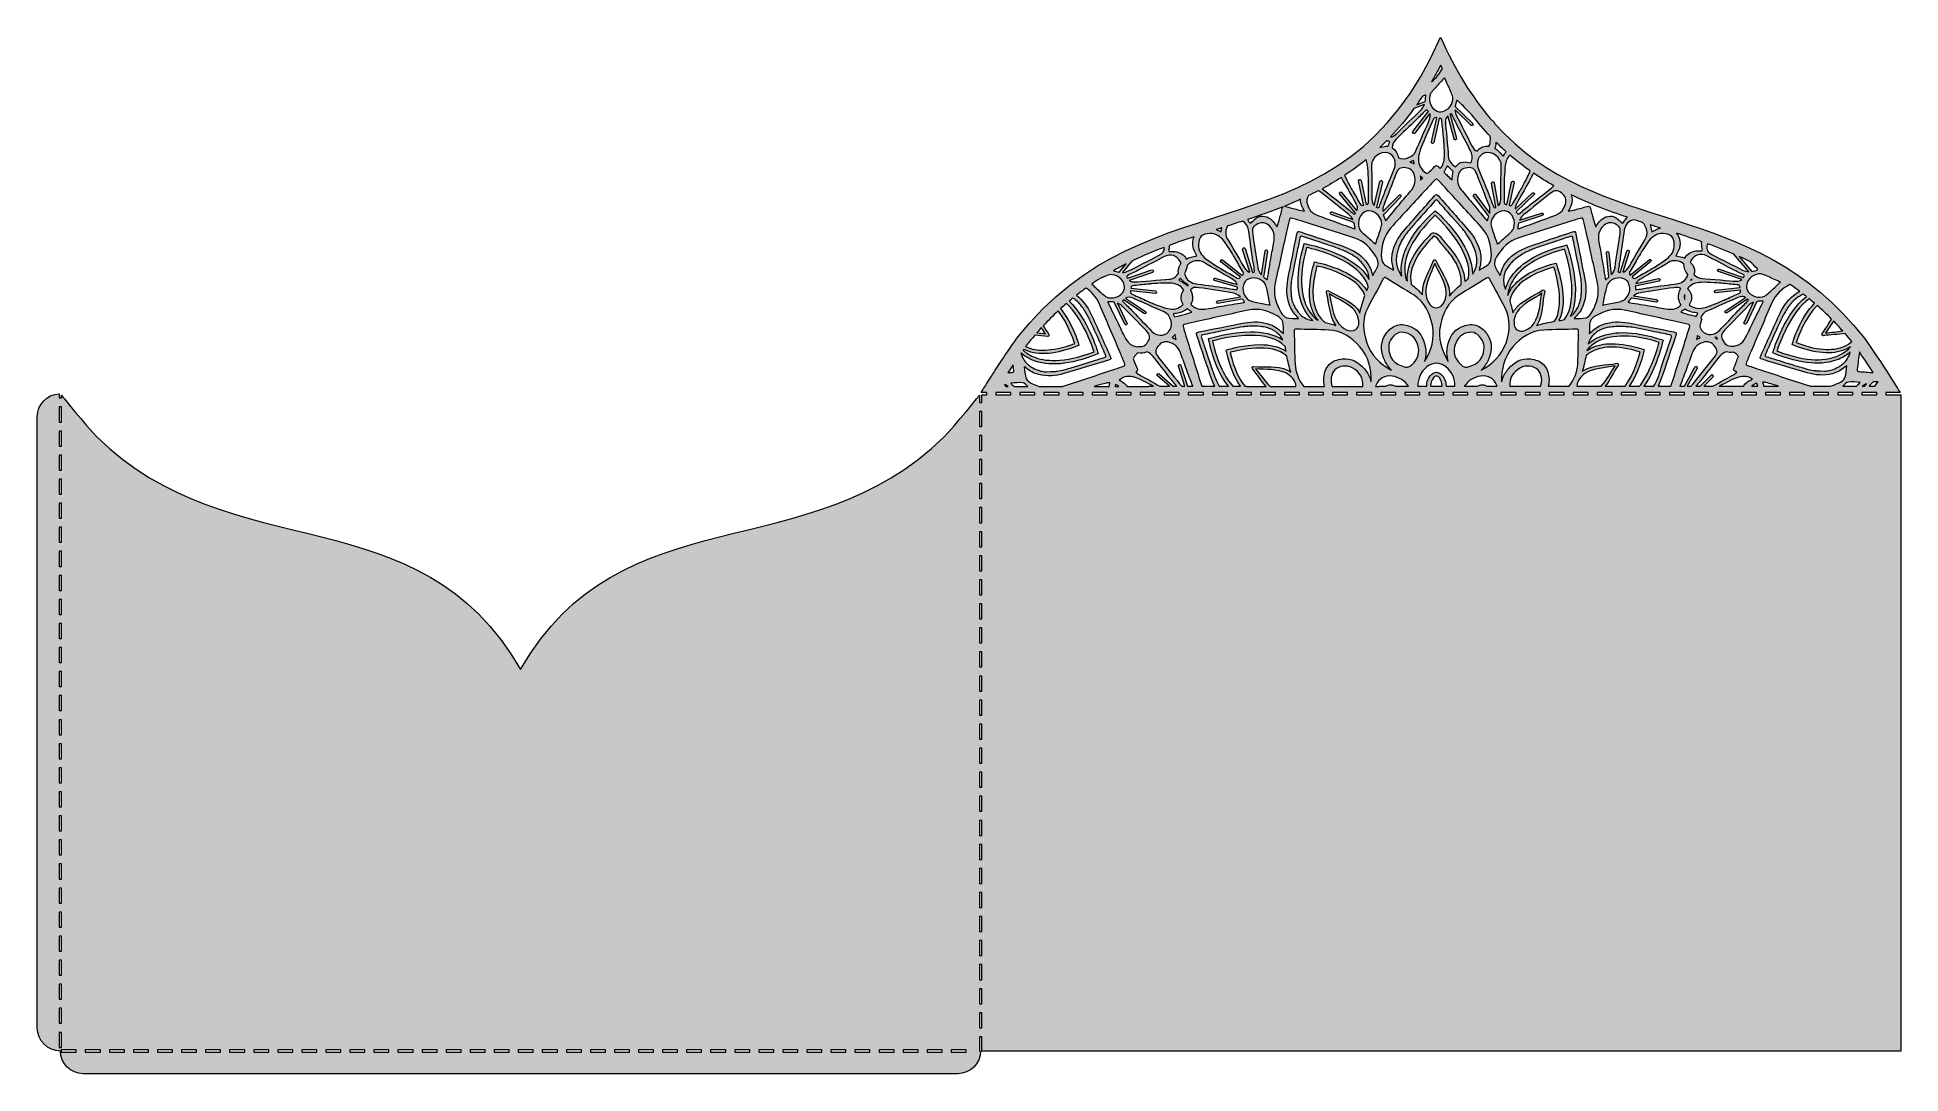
# Model space of a CAD drawing. Extents: x 4 to 996, y -885 to -333.
import ezdxf

# ---------------------------------------------------------------- set-up
doc = ezdxf.new("R2010")
doc.units = 0
doc.header["$MEASUREMENT"] = 0
doc.layers.add('Layer 1', color=7, linetype='Continuous', lineweight=0)

msp = doc.modelspace()

# ---------------------------------------------------------------- hatches: boundary and pattern name
at = {"layer": 'Layer 1', "true_color": 0xfed09d, "transparency": 33554687}
h = msp.add_hatch(color=41, dxfattribs=at)
h.dxf.hatch_style = 2
edge = h.paths.add_edge_path()
edge.add_spline(control_points=[(982.3, -518.78), (982.3, -518.78), (982.23, -518.78), (982.23, -518.78), (982.23, -518.78), (982.23, -518.82), (982.23, -518.82), (982.23, -518.82), (979.13, -518.82), (979.13, -518.82), (979.78, -518.03), (980.5, -517.32), (981.31, -516.67), (981.31, -516.66), (981.31, -516.66), (981.32, -516.66), (981.69, -516.62), (982.07, -516.59), (982.46, -516.58), (982.94, -516.56), (983.42, -516.53), (983.9, -516.52), (983.3, -517.21), (982.77, -517.97), (982.3, -518.78)], knot_values=[0, 0, 0, 0, 1, 1, 1, 2, 2, 2, 3, 3, 3, 4, 4, 4, 5, 5, 5, 6, 6, 6, 7, 7, 7, 8, 8, 8, 8], degree=3, periodic=0)
edge = h.paths.add_edge_path()
edge.add_spline(control_points=[(983.21, -523.51), (983.21, -523.51), (975.21, -523.51), (975.21, -523.51), (975.21, -523.51), (975.21, -522.31), (975.21, -522.31), (975.21, -522.31), (983.21, -522.31), (983.21, -522.31), (983.21, -522.31), (983.21, -523.51), (983.21, -523.51)], knot_values=[0, 0, 0, 0, 1, 1, 1, 2, 2, 2, 3, 3, 3, 4, 4, 4, 4], degree=3, periodic=0)
edge = h.paths.add_edge_path()
edge.add_spline(control_points=[(973.69, -517.75), (973.25, -518.09), (972.84, -518.45), (972.45, -518.82), (972.45, -518.82), (965.16, -518.82), (965.16, -518.82), (965.97, -517.85), (967.05, -516.92), (968.11, -516.73), (970.14, -516.36), (972.33, -516.82), (974.45, -516.94), (974.2, -517.22), (973.97, -517.53), (973.69, -517.75)], knot_values=[0, 0, 0, 0, 1, 1, 1, 2, 2, 2, 3, 3, 3, 4, 4, 4, 5, 5, 5, 5], degree=3, periodic=0)
edge = h.paths.add_edge_path()
edge.add_spline(control_points=[(970.41, -523.51), (970.41, -523.51), (962.4, -523.51), (962.4, -523.51), (962.4, -523.51), (962.4, -522.31), (962.4, -522.31), (962.4, -522.31), (970.41, -522.31), (970.41, -522.31), (970.41, -522.31), (970.41, -523.51), (970.41, -523.51)], knot_values=[0, 0, 0, 0, 1, 1, 1, 2, 2, 2, 3, 3, 3, 4, 4, 4, 4], degree=3, periodic=0)
edge = h.paths.add_edge_path()
edge.add_spline(control_points=[(947.76, -518.82), (947.62, -518.79), (947.48, -518.74), (947.34, -518.7), (938.45, -515.86), (929.6, -512.93), (920.73, -510.02), (918.75, -509.38), (916.79, -508.66), (914.79, -508.03), (914.26, -507.87), (913.88, -507.66), (913.75, -507.33), (913.59, -507), (913.68, -506.6), (913.91, -506.08), (914.75, -504.16), (915.51, -502.22), (916.33, -500.31), (919.99, -491.73), (923.61, -483.13), (927.35, -474.58), (929.33, -470.04), (932.78, -466.93), (936.97, -464.71), (938.75, -465.92), (940.5, -467.16), (942.21, -468.44), (941.54, -468.77), (940.9, -469.14), (940.27, -469.57), (936.39, -472.22), (933.68, -475.88), (931.73, -480.05), (928.23, -487.58), (924.86, -495.13), (921.46, -502.68), (921.18, -503.3), (921.08, -503.68), (921.21, -503.95), (921.33, -504.23), (921.68, -504.4), (922.32, -504.6), (930.25, -507.01), (938.16, -509.47), (946.1, -511.79), (950.55, -513.08), (955.07, -513.44), (959.63, -512.28), (962.13, -511.63), (964.34, -510.43), (966.29, -508.74), (966.56, -508.52), (966.91, -508.34), (967.24, -508.16), (966.94, -510.26), (966.97, -512.49), (966.22, -514.41), (965.76, -515.61), (964.21, -516.64), (962.92, -517.22), (961.46, -517.89), (959.98, -518.42), (958.48, -518.82), (958.48, -518.82), (947.76, -518.82), (947.76, -518.82)], knot_values=[0, 0, 0, 0, 1, 1, 1, 2, 2, 2, 3, 3, 3, 4, 4, 4, 5, 5, 5, 6, 6, 6, 7, 7, 7, 8, 8, 8, 9, 9, 9, 10, 10, 10, 11, 11, 11, 12, 12, 12, 13, 13, 13, 14, 14, 14, 15, 15, 15, 16, 16, 16, 17, 17, 17, 18, 18, 18, 19, 19, 19, 20, 20, 20, 21, 21, 21, 22, 22, 22, 22], degree=3, periodic=0)
edge = h.paths.add_edge_path()
edge.add_spline(control_points=[(957.6, -523.51), (957.6, -523.51), (949.6, -523.51), (949.6, -523.51), (949.6, -523.51), (949.6, -522.31), (949.6, -522.31), (949.6, -522.31), (957.6, -522.31), (957.6, -522.31), (957.6, -522.31), (957.6, -523.51), (957.6, -523.51)], knot_values=[0, 0, 0, 0, 1, 1, 1, 2, 2, 2, 3, 3, 3, 4, 4, 4, 4], degree=3, periodic=0)
edge = h.paths.add_edge_path()
edge.add_spline(control_points=[(944.8, -523.51), (944.8, -523.51), (936.8, -523.51), (936.8, -523.51), (936.8, -523.51), (936.8, -522.31), (936.8, -522.31), (936.8, -522.31), (944.8, -522.31), (944.8, -522.31), (944.8, -522.31), (944.8, -523.51), (944.8, -523.51)], knot_values=[0, 0, 0, 0, 1, 1, 1, 2, 2, 2, 3, 3, 3, 4, 4, 4, 4], degree=3, periodic=0)
edge = h.paths.add_edge_path()
edge.add_spline(control_points=[(932, -523.51), (932, -523.51), (924, -523.51), (924, -523.51), (924, -523.51), (924, -522.31), (924, -522.31), (924, -522.31), (932, -522.31), (932, -522.31), (932, -522.31), (932, -523.51), (932, -523.51)], knot_values=[0, 0, 0, 0, 1, 1, 1, 2, 2, 2, 3, 3, 3, 4, 4, 4, 4], degree=3, periodic=0)
edge = h.paths.add_edge_path()
edge.add_spline(control_points=[(922.72, -517.65), (922.64, -517.33), (922.53, -517.02), (922.4, -516.73), (923.03, -516.76), (923.65, -516.85), (924.26, -517), (926.48, -517.53), (928.68, -518.19), (930.88, -518.82), (930.88, -518.82), (922.93, -518.82), (922.93, -518.82), (922.89, -518.42), (922.82, -518.03), (922.72, -517.65)], knot_values=[0, 0, 0, 0, 1, 1, 1, 2, 2, 2, 3, 3, 3, 4, 4, 4, 5, 5, 5, 5], degree=3, periodic=0)
edge = h.paths.add_edge_path()
edge.add_spline(control_points=[(916.63, -518.82), (916.71, -518.75), (916.79, -518.69), (916.88, -518.61), (917.51, -518.15), (918.2, -517.79), (918.87, -517.39), (918.98, -517.33), (919.09, -517.29), (919.2, -517.23), (919.44, -517.61), (919.63, -518.01), (919.73, -518.45), (919.76, -518.58), (919.8, -518.7), (919.81, -518.82), (919.81, -518.82), (916.63, -518.82), (916.63, -518.82)], knot_values=[0, 0, 0, 0, 1, 1, 1, 2, 2, 2, 3, 3, 3, 4, 4, 4, 5, 5, 5, 6, 6, 6, 6], degree=3, periodic=0)
edge = h.paths.add_edge_path()
edge.add_spline(control_points=[(919.19, -523.51), (919.19, -523.51), (911.19, -523.51), (911.19, -523.51), (911.19, -523.51), (911.19, -522.31), (911.19, -522.31), (911.19, -522.31), (919.19, -522.31), (919.19, -522.31), (919.19, -522.31), (919.19, -523.51), (919.19, -523.51)], knot_values=[0, 0, 0, 0, 1, 1, 1, 2, 2, 2, 3, 3, 3, 4, 4, 4, 4], degree=3, periodic=0)
edge = h.paths.add_edge_path()
edge.add_spline(control_points=[(906.39, -523.51), (906.39, -523.51), (898.39, -523.51), (898.39, -523.51), (898.39, -523.51), (898.39, -522.31), (898.39, -522.31), (898.39, -522.31), (906.39, -522.31), (906.39, -522.31), (906.39, -522.31), (906.39, -523.51), (906.39, -523.51)], knot_values=[0, 0, 0, 0, 1, 1, 1, 2, 2, 2, 3, 3, 3, 4, 4, 4, 4], degree=3, periodic=0)
edge = h.paths.add_edge_path()
edge.add_spline(control_points=[(891.15, -518.94), (891.15, -518.94), (896.01, -514.04), (896.01, -514.04), (896.28, -513.79), (896.27, -513.35), (896.01, -513.09), (895.89, -512.96), (895.7, -512.9), (895.53, -512.9), (895.37, -512.9), (895.19, -512.96), (895.05, -513.09), (895.05, -513.09), (889.24, -518.94), (889.24, -518.94), (889.24, -518.94), (886.96, -518.94), (886.96, -518.94), (888.17, -517.52), (889.36, -516.06), (890.53, -514.59), (893.58, -510.72), (896.55, -506.78), (899.66, -502.93), (900.57, -501.79), (901.78, -500.99), (903.1, -500.63), (904.29, -500.98), (905.58, -501), (906.74, -500.79), (907.34, -501.02), (907.94, -501.36), (908.48, -501.83), (908.9, -502.19), (909.25, -502.59), (909.52, -503.06), (908.77, -505.12), (908.03, -507.14), (907.22, -509.15), (907, -509.67), (906.95, -510.04), (907.1, -510.35), (907.23, -510.64), (907.54, -510.86), (908.07, -511.04), (908.31, -511.12), (908.54, -511.2), (908.78, -511.3), (908.26, -511.95), (907.62, -512.5), (906.87, -512.87), (904.46, -514.08), (899.64, -516.85), (895.97, -518.94), (895.97, -518.94), (891.15, -518.94), (891.15, -518.94)], knot_values=[0, 0, 0, 0, 1, 1, 1, 2, 2, 2, 3, 3, 3, 4, 4, 4, 5, 5, 5, 6, 6, 6, 7, 7, 7, 8, 8, 8, 9, 9, 9, 10, 10, 10, 11, 11, 11, 12, 12, 12, 13, 13, 13, 14, 14, 14, 15, 15, 15, 16, 16, 16, 17, 17, 17, 18, 18, 18, 19, 19, 19, 19], degree=3, periodic=0)
edge = h.paths.add_edge_path()
edge.add_spline(control_points=[(893.59, -523.51), (893.59, -523.51), (885.59, -523.51), (885.59, -523.51), (885.59, -523.51), (885.59, -522.31), (885.59, -522.31), (885.59, -522.31), (893.59, -522.31), (893.59, -522.31), (893.59, -522.31), (893.59, -523.51), (893.59, -523.51)], knot_values=[0, 0, 0, 0, 1, 1, 1, 2, 2, 2, 3, 3, 3, 4, 4, 4, 4], degree=3, periodic=0)
edge = h.paths.add_edge_path()
edge.add_spline(control_points=[(884.2, -518.94), (884.2, -518.94), (882.35, -518.94), (882.35, -518.94), (882.35, -518.94), (887.61, -509.42), (887.61, -509.42), (887.8, -509.1), (887.68, -508.69), (887.35, -508.51), (887.24, -508.44), (887.13, -508.42), (887.03, -508.42), (886.78, -508.42), (886.56, -508.54), (886.44, -508.76), (886.44, -508.76), (880.8, -518.94), (880.8, -518.94), (880.8, -518.94), (878.45, -518.94), (878.45, -518.94), (879.69, -515.67), (880.93, -512.39), (882.14, -509.12), (883.18, -506.3), (884.09, -503.43), (885.23, -500.67), (885.93, -498.98), (886.98, -497.44), (888.68, -496.51), (889.4, -496.19), (890.1, -495.83), (890.85, -495.6), (893.33, -494.82), (895.48, -495.59), (897.01, -497.73), (898.61, -499.99), (898.61, -501.24), (896.66, -503.71), (892.95, -508.4), (889.13, -513.02), (885.43, -517.73), (885.06, -518.21), (884.64, -518.61), (884.2, -518.94)], knot_values=[0, 0, 0, 0, 1, 1, 1, 2, 2, 2, 3, 3, 3, 4, 4, 4, 5, 5, 5, 6, 6, 6, 7, 7, 7, 8, 8, 8, 9, 9, 9, 10, 10, 10, 11, 11, 11, 12, 12, 12, 13, 13, 13, 14, 14, 14, 15, 15, 15, 15], degree=3, periodic=0)
edge = h.paths.add_edge_path()
edge.add_spline(control_points=[(880.79, -523.51), (880.79, -523.51), (872.79, -523.51), (872.79, -523.51), (872.79, -523.51), (872.79, -522.31), (872.79, -522.31), (872.79, -522.31), (880.79, -522.31), (880.79, -522.31), (880.79, -522.31), (880.79, -523.51), (880.79, -523.51)], knot_values=[0, 0, 0, 0, 1, 1, 1, 2, 2, 2, 3, 3, 3, 4, 4, 4, 4], degree=3, periodic=0)
edge = h.paths.add_edge_path()
edge.add_spline(control_points=[(867.98, -523.51), (867.98, -523.51), (859.98, -523.51), (859.98, -523.51), (859.98, -523.51), (859.98, -522.31), (859.98, -522.31), (859.98, -522.31), (867.98, -522.31), (867.98, -522.31), (867.98, -522.31), (867.98, -523.51), (867.98, -523.51)], knot_values=[0, 0, 0, 0, 1, 1, 1, 2, 2, 2, 3, 3, 3, 4, 4, 4, 4], degree=3, periodic=0)
edge = h.paths.add_edge_path()
edge.add_spline(control_points=[(869.26, -495.19), (869.26, -495.19), (869.43, -494.39), (869.43, -494.39), (869.43, -494.39), (868.66, -494.14), (868.66, -494.14), (861.01, -491.65), (854.16, -490.4), (848.16, -490.4), (842.76, -490.4), (838.04, -491.42), (834.04, -493.43), (832.22, -494.36), (830.75, -495.4), (829.58, -496.42), (830.37, -493.95), (831.8, -491.96), (833.79, -490.38), (834.38, -489.91), (835.03, -489.46), (835.72, -489.06), (835.73, -489.05), (835.73, -489.05), (835.73, -489.05), (836.17, -488.83), (836.71, -488.6), (837.33, -488.38), (838.03, -488.14), (838.83, -487.92), (839.77, -487.73), (841.8, -487.3), (844.43, -487.03), (847.83, -487.15), (848.58, -487.18), (849.37, -487.22), (850.21, -487.3), (851.28, -487.38), (852.43, -487.52), (853.64, -487.69), (853.64, -487.69), (853.68, -487.69), (853.68, -487.69), (853.68, -487.69), (853.82, -487.72), (853.82, -487.72), (853.82, -487.72), (859.3, -488.8), (859.3, -488.8), (859.3, -488.8), (862.58, -489.45), (862.58, -489.45), (862.58, -489.45), (863.54, -489.64), (863.54, -489.64), (863.54, -489.64), (863.55, -489.64), (863.55, -489.64), (866.73, -490.33), (869.91, -490.98), (873.09, -491.6), (873.51, -491.7), (873.77, -491.82), (873.89, -492.02), (874.01, -492.24), (873.99, -492.53), (873.86, -492.94), (873.16, -494.99), (872.46, -497.05), (871.78, -499.12), (871.78, -499.12), (871.39, -500.31), (871.39, -500.31), (871.39, -500.31), (870.43, -503.19), (870.43, -503.19), (870.43, -503.19), (869.39, -506.33), (869.39, -506.33), (869.39, -506.33), (868.47, -509.1), (868.47, -509.1), (868.47, -509.1), (868.47, -509.11), (868.47, -509.11), (867.38, -513.19), (865.98, -516.41), (864.45, -518.94), (864.45, -518.94), (859.24, -518.94), (859.24, -518.94), (866.05, -509.1), (869.07, -496.05), (869.26, -495.19)], knot_values=[0, 0, 0, 0, 1, 1, 1, 2, 2, 2, 3, 3, 3, 4, 4, 4, 5, 5, 5, 6, 6, 6, 7, 7, 7, 8, 8, 8, 9, 9, 9, 10, 10, 10, 11, 11, 11, 12, 12, 12, 13, 13, 13, 14, 14, 14, 15, 15, 15, 16, 16, 16, 17, 17, 17, 18, 18, 18, 19, 19, 19, 20, 20, 20, 21, 21, 21, 22, 22, 22, 23, 23, 23, 24, 24, 24, 25, 25, 25, 26, 26, 26, 27, 27, 27, 28, 28, 28, 29, 29, 29, 30, 30, 30, 31, 31, 31, 31], degree=3, periodic=0)
edge = h.paths.add_edge_path()
edge.add_spline(control_points=[(851.49, -518.94), (856.78, -511.12), (859.13, -500.99), (859.28, -500.31), (859.28, -500.31), (859.46, -499.51), (859.46, -499.51), (859.46, -499.51), (858.67, -499.25), (858.67, -499.25), (852.58, -497.27), (847.12, -496.28), (842.33, -496.28), (838.01, -496.28), (834.23, -497.1), (831.04, -498.71), (830.23, -499.12), (829.51, -499.55), (828.87, -500), (828.87, -499.99), (828.87, -499.99), (828.87, -499.99), (828.88, -499.9), (828.9, -499.79), (828.91, -499.69), (830.11, -498.24), (832.06, -496.44), (834.98, -494.99), (840.39, -492.3), (850.36, -490.25), (867.3, -495.59), (866.71, -497.93), (864.74, -504.96), (861.26, -511.9), (860.02, -514.33), (858.61, -516.74), (856.98, -518.94), (856.98, -518.94), (851.49, -518.94), (851.49, -518.94)], knot_values=[0, 0, 0, 0, 1, 1, 1, 2, 2, 2, 3, 3, 3, 4, 4, 4, 5, 5, 5, 6, 6, 6, 7, 7, 7, 8, 8, 8, 9, 9, 9, 10, 10, 10, 11, 11, 11, 12, 12, 12, 13, 13, 13, 13], degree=3, periodic=0)
edge = h.paths.add_edge_path()
edge.add_spline(control_points=[(855.18, -523.51), (855.18, -523.51), (847.18, -523.51), (847.18, -523.51), (847.18, -523.51), (847.18, -522.31), (847.18, -522.31), (847.18, -522.31), (855.18, -522.31), (855.18, -522.31), (855.18, -522.31), (855.18, -523.51), (855.18, -523.51)], knot_values=[0, 0, 0, 0, 1, 1, 1, 2, 2, 2, 3, 3, 3, 4, 4, 4, 4], degree=3, periodic=0)
edge = h.paths.add_edge_path()
edge.add_spline(control_points=[(842.38, -523.51), (842.38, -523.51), (834.38, -523.51), (834.38, -523.51), (834.38, -523.51), (834.38, -522.31), (834.38, -522.31), (834.38, -522.31), (842.38, -522.31), (842.38, -522.31), (842.38, -522.31), (842.38, -523.51), (842.38, -523.51)], knot_values=[0, 0, 0, 0, 1, 1, 1, 2, 2, 2, 3, 3, 3, 4, 4, 4, 4], degree=3, periodic=0)
edge = h.paths.add_edge_path()
edge.add_spline(control_points=[(829.58, -523.51), (829.58, -523.51), (821.58, -523.51), (821.58, -523.51), (821.58, -523.51), (821.58, -522.31), (821.58, -522.31), (821.58, -522.31), (829.58, -522.31), (829.58, -522.31), (829.58, -522.31), (829.58, -523.51), (829.58, -523.51)], knot_values=[0, 0, 0, 0, 1, 1, 1, 2, 2, 2, 3, 3, 3, 4, 4, 4, 4], degree=3, periodic=0)
edge = h.paths.add_edge_path()
edge.add_spline(control_points=[(808.3, -518.89), (808.72, -517.45), (808.86, -515.89), (808.65, -514.16), (808.33, -511.5), (807.54, -509.11), (805.82, -507.36), (805.79, -507.35), (805.76, -507.33), (805.74, -507.31), (805.74, -507.31), (805.67, -507.23), (805.67, -507.23), (803.94, -505.51), (801.54, -504.72), (798.87, -504.39), (793.89, -503.79), (790.21, -506.14), (787.1, -509.69), (787.1, -509.71), (787.09, -509.72), (787.08, -509.72), (785.73, -511.26), (784.7, -513.08), (784, -515.02), (783.81, -515.57), (783.62, -516.13), (783.47, -516.66), (783.34, -509.75), (784.77, -503.31), (789.55, -497.88), (793.94, -492.9), (799.17, -489.42), (805.96, -489.04), (811.75, -488.73), (817.56, -488.76), (823.36, -488.55), (823.83, -488.54), (824.12, -488.58), (824.3, -488.74), (824.3, -488.74), (824.3, -488.74), (824.3, -488.74), (824.46, -488.92), (824.5, -489.21), (824.48, -489.69), (824.29, -495.49), (824.33, -501.3), (824, -507.08), (823.74, -511.64), (822.09, -515.51), (819.51, -518.89), (819.51, -518.89), (808.3, -518.89), (808.3, -518.89)], knot_values=[0, 0, 0, 0, 1, 1, 1, 2, 2, 2, 3, 3, 3, 4, 4, 4, 5, 5, 5, 6, 6, 6, 7, 7, 7, 8, 8, 8, 9, 9, 9, 10, 10, 10, 11, 11, 11, 12, 12, 12, 13, 13, 13, 14, 14, 14, 15, 15, 15, 16, 16, 16, 17, 17, 17, 18, 18, 18, 18], degree=3, periodic=0)
edge = h.paths.add_edge_path()
edge.add_spline(control_points=[(816.77, -523.51), (816.77, -523.51), (808.77, -523.51), (808.77, -523.51), (808.77, -523.51), (808.77, -522.31), (808.77, -522.31), (808.77, -522.31), (816.77, -522.31), (816.77, -522.31), (816.77, -522.31), (816.77, -523.51), (816.77, -523.51)], knot_values=[0, 0, 0, 0, 1, 1, 1, 2, 2, 2, 3, 3, 3, 4, 4, 4, 4], degree=3, periodic=0)
edge = h.paths.add_edge_path()
edge.add_spline(control_points=[(804.24, -518.89), (804.24, -518.89), (787.95, -518.89), (787.95, -518.89), (787.56, -514.67), (789.35, -511.59), (793.59, -509.09), (796.27, -507.5), (800.76, -508.14), (802.8, -510.13), (802.8, -510.13), (802.91, -510.24), (802.91, -510.24), (804.76, -512.14), (805.44, -516.18), (804.24, -518.89)], knot_values=[0, 0, 0, 0, 1, 1, 1, 2, 2, 2, 3, 3, 3, 4, 4, 4, 5, 5, 5, 5], degree=3, periodic=0)
edge = h.paths.add_edge_path()
edge.add_spline(control_points=[(803.97, -523.51), (803.97, -523.51), (795.97, -523.51), (795.97, -523.51), (795.97, -523.51), (795.97, -522.31), (795.97, -522.31), (795.97, -522.31), (803.97, -522.31), (803.97, -522.31), (803.97, -522.31), (803.97, -523.51), (803.97, -523.51)], knot_values=[0, 0, 0, 0, 1, 1, 1, 2, 2, 2, 3, 3, 3, 4, 4, 4, 4], degree=3, periodic=0)
edge = h.paths.add_edge_path()
edge.add_spline(control_points=[(791.17, -523.51), (791.17, -523.51), (783.17, -523.51), (783.17, -523.51), (783.17, -523.51), (783.17, -522.31), (783.17, -522.31), (783.17, -522.31), (791.17, -522.31), (791.17, -522.31), (791.17, -522.31), (791.17, -523.51), (791.17, -523.51)], knot_values=[0, 0, 0, 0, 1, 1, 1, 2, 2, 2, 3, 3, 3, 4, 4, 4, 4], degree=3, periodic=0)
edge = h.paths.add_edge_path()
edge.add_spline(control_points=[(775.57, -518.89), (775.45, -518.77), (775.3, -518.67), (775.16, -518.58), (774.45, -518.16), (773.56, -518.05), (772.51, -518.27), (771.79, -518.42), (771.14, -518.65), (770.56, -518.94), (770.56, -518.94), (763.63, -518.94), (763.63, -518.94), (765.63, -516.13), (768.41, -514.07), (772.26, -513.53), (774.39, -513.22), (776.16, -513.59), (777.57, -514.4), (778.98, -515.22), (780.18, -516.57), (780.98, -518.56), (781.02, -518.66), (781.06, -518.78), (781.1, -518.89), (781.1, -518.89), (775.57, -518.89), (775.57, -518.89)], knot_values=[0, 0, 0, 0, 1, 1, 1, 2, 2, 2, 3, 3, 3, 4, 4, 4, 5, 5, 5, 6, 6, 6, 7, 7, 7, 8, 8, 8, 9, 9, 9, 9], degree=3, periodic=0)
edge = h.paths.add_edge_path()
edge.add_spline(control_points=[(778.37, -523.51), (778.37, -523.51), (770.37, -523.51), (770.37, -523.51), (770.37, -523.51), (770.37, -522.31), (770.37, -522.31), (770.37, -522.31), (778.37, -522.31), (778.37, -522.31), (778.37, -522.31), (778.37, -523.51), (778.37, -523.51)], knot_values=[0, 0, 0, 0, 1, 1, 1, 2, 2, 2, 3, 3, 3, 4, 4, 4, 4], degree=3, periodic=0)
edge = h.paths.add_edge_path()
edge.add_spline(control_points=[(765.56, -523.51), (765.56, -523.51), (757.56, -523.51), (757.56, -523.51), (757.56, -523.51), (757.56, -522.31), (757.56, -522.31), (757.56, -522.31), (765.56, -522.31), (765.56, -522.31), (765.56, -522.31), (765.56, -523.51), (765.56, -523.51)], knot_values=[0, 0, 0, 0, 1, 1, 1, 2, 2, 2, 3, 3, 3, 4, 4, 4, 4], degree=3, periodic=0)
edge = h.paths.add_edge_path()
edge.add_spline(control_points=[(751.24, -512.57), (750.44, -511.85), (749.63, -511.5), (748.79, -511.52), (747.96, -511.5), (747.13, -511.85), (746.34, -512.57), (744.31, -514.38), (743.67, -516.58), (743.62, -518.94), (743.62, -518.94), (738.9, -518.94), (738.9, -518.94), (738.9, -518.94), (738.9, -518.9), (738.9, -518.9), (738.99, -514.99), (740.31, -511.29), (743.75, -508.59), (745.44, -507.25), (747.15, -506.69), (748.79, -506.69), (750.42, -506.69), (752.12, -507.25), (753.81, -508.59), (757.27, -511.29), (758.57, -514.99), (758.67, -518.9), (758.67, -518.9), (758.67, -518.94), (758.67, -518.94), (758.67, -518.94), (753.95, -518.94), (753.95, -518.94), (753.91, -516.58), (753.26, -514.38), (751.24, -512.57)], knot_values=[0, 0, 0, 0, 1, 1, 1, 2, 2, 2, 3, 3, 3, 4, 4, 4, 5, 5, 5, 6, 6, 6, 7, 7, 7, 8, 8, 8, 9, 9, 9, 10, 10, 10, 11, 11, 11, 12, 12, 12, 12], degree=3, periodic=0)
edge = h.paths.add_edge_path()
edge.add_spline(control_points=[(745.73, -518.61), (745.67, -517.3), (746.33, -515.83), (747.02, -514.65), (747.51, -513.83), (748.14, -513.47), (748.79, -513.5), (749.43, -513.47), (750.06, -513.83), (750.55, -514.65), (751.24, -515.83), (751.91, -517.3), (751.84, -518.61), (751.84, -518.73), (751.83, -518.84), (751.83, -518.94), (751.83, -518.94), (745.75, -518.94), (745.75, -518.94), (745.74, -518.84), (745.74, -518.73), (745.73, -518.61)], knot_values=[0, 0, 0, 0, 1, 1, 1, 2, 2, 2, 3, 3, 3, 4, 4, 4, 5, 5, 5, 6, 6, 6, 7, 7, 7, 7], degree=3, periodic=0)
edge = h.paths.add_edge_path()
edge.add_spline(control_points=[(752.76, -523.51), (752.76, -523.51), (744.76, -523.51), (744.76, -523.51), (744.76, -523.51), (744.76, -522.31), (744.76, -522.31), (744.76, -522.31), (752.76, -522.31), (752.76, -522.31), (752.76, -522.31), (752.76, -523.51), (752.76, -523.51)], knot_values=[0, 0, 0, 0, 1, 1, 1, 2, 2, 2, 3, 3, 3, 4, 4, 4, 4], degree=3, periodic=0)
edge = h.paths.add_edge_path()
edge.add_spline(control_points=[(739.96, -523.51), (739.96, -523.51), (731.96, -523.51), (731.96, -523.51), (731.96, -523.51), (731.96, -522.31), (731.96, -522.31), (731.96, -522.31), (739.96, -522.31), (739.96, -522.31), (739.96, -522.31), (739.96, -523.51), (739.96, -523.51)], knot_values=[0, 0, 0, 0, 1, 1, 1, 2, 2, 2, 3, 3, 3, 4, 4, 4, 4], degree=3, periodic=0)
edge = h.paths.add_edge_path()
edge.add_spline(control_points=[(727.16, -523.51), (727.16, -523.51), (719.16, -523.51), (719.16, -523.51), (719.16, -523.51), (719.16, -522.31), (719.16, -522.31), (719.16, -522.31), (727.16, -522.31), (727.16, -522.31), (727.16, -522.31), (727.16, -523.51), (727.16, -523.51)], knot_values=[0, 0, 0, 0, 1, 1, 1, 2, 2, 2, 3, 3, 3, 4, 4, 4, 4], degree=3, periodic=0)
edge = h.paths.add_edge_path()
edge.add_spline(control_points=[(718.18, -519.01), (718.18, -519.01), (716.42, -519.01), (716.42, -519.01), (716.47, -518.85), (716.53, -518.72), (716.59, -518.56), (717.39, -516.57), (718.59, -515.22), (720, -514.4), (721.41, -513.59), (723.18, -513.22), (725.3, -513.53), (729.17, -514.07), (731.94, -516.13), (733.94, -518.94), (733.94, -518.94), (727.01, -518.94), (727.01, -518.94), (726.43, -518.65), (725.79, -518.42), (725.07, -518.27), (724.02, -518.05), (723.13, -518.16), (722.42, -518.58), (722.24, -518.69), (722.07, -518.81), (721.91, -518.94), (721.91, -518.94), (718.18, -518.94), (718.18, -518.94), (718.18, -518.94), (718.18, -519.01), (718.18, -519.01)], knot_values=[0, 0, 0, 0, 1, 1, 1, 2, 2, 2, 3, 3, 3, 4, 4, 4, 5, 5, 5, 6, 6, 6, 7, 7, 7, 8, 8, 8, 9, 9, 9, 10, 10, 10, 11, 11, 11, 11], degree=3, periodic=0)
edge = h.paths.add_edge_path()
edge.add_spline(control_points=[(714.35, -523.51), (714.35, -523.51), (706.35, -523.51), (706.35, -523.51), (706.35, -523.51), (706.35, -522.31), (706.35, -522.31), (706.35, -522.31), (714.35, -522.31), (714.35, -522.31), (714.35, -522.31), (714.35, -523.51), (714.35, -523.51)], knot_values=[0, 0, 0, 0, 1, 1, 1, 2, 2, 2, 3, 3, 3, 4, 4, 4, 4], degree=3, periodic=0)
edge = h.paths.add_edge_path()
edge.add_spline(control_points=[(701.55, -523.51), (701.55, -523.51), (693.55, -523.51), (693.55, -523.51), (693.55, -523.51), (693.55, -522.31), (693.55, -522.31), (693.55, -522.31), (701.55, -522.31), (701.55, -522.31), (701.55, -522.31), (701.55, -523.51), (701.55, -523.51)], knot_values=[0, 0, 0, 0, 1, 1, 1, 2, 2, 2, 3, 3, 3, 4, 4, 4, 4], degree=3, periodic=0)
edge = h.paths.add_edge_path()
edge.add_spline(control_points=[(694.67, -510.24), (694.67, -510.24), (694.72, -510.2), (694.72, -510.2), (694.73, -510.18), (694.75, -510.16), (694.77, -510.13), (696.8, -508.14), (701.3, -507.5), (703.98, -509.09), (708.27, -511.6), (710.05, -514.73), (709.6, -519.01), (709.6, -519.01), (693.37, -519.01), (693.37, -519.01), (692.09, -516.3), (692.78, -512.16), (694.67, -510.24)], knot_values=[0, 0, 0, 0, 1, 1, 1, 2, 2, 2, 3, 3, 3, 4, 4, 4, 5, 5, 5, 6, 6, 6, 6], degree=3, periodic=0)
edge = h.paths.add_edge_path()
edge.add_spline(control_points=[(691.82, -507.31), (691.8, -507.33), (691.77, -507.35), (691.75, -507.36), (690.02, -509.11), (689.24, -511.5), (688.91, -514.16), (688.69, -515.93), (688.85, -517.53), (689.31, -519.01), (689.31, -519.01), (678.15, -519.01), (678.15, -519.01), (675.52, -515.6), (673.83, -511.7), (673.57, -507.08), (673.25, -501.3), (673.28, -495.49), (673.09, -489.69), (673.09, -489.69), (673.09, -489.51), (673.09, -489.51), (673.09, -489.13), (673.14, -488.9), (673.27, -488.74), (673.27, -488.74), (673.27, -488.74), (673.27, -488.74), (673.44, -488.58), (673.74, -488.54), (674.22, -488.55), (680, -488.76), (685.82, -488.73), (691.61, -489.04), (698.39, -489.42), (703.63, -492.9), (708.02, -497.88), (712.79, -503.31), (714.23, -509.75), (714.09, -516.66), (713.94, -516.13), (713.77, -515.57), (713.57, -515.02), (712.87, -513.08), (711.84, -511.26), (710.48, -509.72), (710.47, -509.72), (710.47, -509.71), (710.47, -509.69), (707.35, -506.14), (703.68, -503.79), (698.7, -504.39), (696.02, -504.72), (693.62, -505.51), (691.89, -507.23), (691.89, -507.23), (691.82, -507.31), (691.82, -507.31)], knot_values=[0, 0, 0, 0, 1, 1, 1, 2, 2, 2, 3, 3, 3, 4, 4, 4, 5, 5, 5, 6, 6, 6, 7, 7, 7, 8, 8, 8, 9, 9, 9, 10, 10, 10, 11, 11, 11, 12, 12, 12, 13, 13, 13, 14, 14, 14, 15, 15, 15, 16, 16, 16, 17, 17, 17, 18, 18, 18, 19, 19, 19, 19], degree=3, periodic=0)
edge = h.paths.add_edge_path()
edge.add_spline(control_points=[(688.75, -523.51), (688.75, -523.51), (680.75, -523.51), (680.75, -523.51), (680.75, -523.51), (680.75, -522.31), (680.75, -522.31), (680.75, -522.31), (688.75, -522.31), (688.75, -522.31), (688.75, -522.31), (688.75, -523.51), (688.75, -523.51)], knot_values=[0, 0, 0, 0, 1, 1, 1, 2, 2, 2, 3, 3, 3, 4, 4, 4, 4], degree=3, periodic=0)
edge = h.paths.add_edge_path()
edge.add_spline(control_points=[(675.95, -523.51), (675.95, -523.51), (667.95, -523.51), (667.95, -523.51), (667.95, -523.51), (667.95, -522.31), (667.95, -522.31), (667.95, -522.31), (675.95, -522.31), (675.95, -522.31), (675.95, -522.31), (675.95, -523.51), (675.95, -523.51)], knot_values=[0, 0, 0, 0, 1, 1, 1, 2, 2, 2, 3, 3, 3, 4, 4, 4, 4], degree=3, periodic=0)
edge = h.paths.add_edge_path()
edge.add_spline(control_points=[(663.14, -523.51), (663.14, -523.51), (655.14, -523.51), (655.14, -523.51), (655.14, -523.51), (655.14, -522.31), (655.14, -522.31), (655.14, -522.31), (663.14, -522.31), (663.14, -522.31), (663.14, -522.31), (663.14, -523.51), (663.14, -523.51)], knot_values=[0, 0, 0, 0, 1, 1, 1, 2, 2, 2, 3, 3, 3, 4, 4, 4, 4], degree=3, periodic=0)
edge = h.paths.add_edge_path()
edge.add_spline(control_points=[(650.34, -523.51), (650.34, -523.51), (642.34, -523.51), (642.34, -523.51), (642.34, -523.51), (642.34, -522.31), (642.34, -522.31), (642.34, -522.31), (650.34, -522.31), (650.34, -522.31), (650.34, -522.31), (650.34, -523.51), (650.34, -523.51)], knot_values=[0, 0, 0, 0, 1, 1, 1, 2, 2, 2, 3, 3, 3, 4, 4, 4, 4], degree=3, periodic=0)
edge = h.paths.add_edge_path()
edge.add_spline(control_points=[(629.63, -494.85), (632.26, -494.12), (641.04, -491.86), (649.98, -491.86), (656.94, -491.86), (663.98, -493.22), (668.34, -497.71), (668.42, -498.07), (668.48, -498.46), (668.54, -498.84), (668.6, -499.32), (668.67, -499.79), (668.74, -500.25), (664.96, -497.62), (659.9, -496.79), (654.93, -496.79), (646.45, -496.79), (638.31, -499.26), (637.72, -499.45), (637.72, -499.45), (636.93, -499.7), (636.93, -499.7), (636.93, -499.7), (637.1, -500.5), (637.1, -500.5), (638.75, -508.28), (641.23, -514.44), (644.51, -518.94), (644.51, -518.94), (640.45, -518.94), (640.45, -518.94), (636.48, -514.48), (632.32, -507.09), (629.63, -494.85)], knot_values=[0, 0, 0, 0, 1, 1, 1, 2, 2, 2, 3, 3, 3, 4, 4, 4, 5, 5, 5, 6, 6, 6, 7, 7, 7, 8, 8, 8, 9, 9, 9, 10, 10, 10, 11, 11, 11, 11], degree=3, periodic=0)
edge = h.paths.add_edge_path()
edge.add_spline(control_points=[(633.25, -518.94), (632.95, -518.44), (632.67, -517.93), (632.4, -517.45), (630.43, -513.74), (629.59, -510.52), (629.54, -510.32), (629.53, -510.32), (629.53, -510.32), (629.53, -510.32), (629.53, -510.32), (629.49, -510.21), (629.49, -510.21), (629.49, -510.21), (628.18, -506.27), (628.18, -506.27), (628.18, -506.27), (627.16, -503.22), (627.16, -503.22), (627.16, -503.22), (625.86, -499.35), (625.86, -499.35), (625.16, -497.21), (624.44, -495.07), (623.71, -492.94), (623.58, -492.53), (623.55, -492.24), (623.68, -492.02), (623.8, -491.82), (624.06, -491.7), (624.48, -491.6), (627.59, -490.98), (630.7, -490.36), (633.8, -489.7), (633.8, -489.7), (634.96, -489.45), (634.96, -489.45), (634.96, -489.45), (638.39, -488.75), (638.39, -488.75), (638.39, -488.75), (640.24, -488.36), (640.24, -488.36), (640.24, -488.36), (640.25, -488.36), (640.26, -488.36), (640.26, -488.36), (640.27, -488.36), (640.28, -488.35), (642.16, -488), (644.03, -487.65), (645.92, -487.33), (646.28, -487.28), (646.66, -487.23), (647.05, -487.19), (647.05, -487.19), (647.06, -487.19), (647.06, -487.19), (647.96, -487.1), (648.92, -487.02), (649.9, -486.99), (652.44, -486.89), (655.18, -487.01), (657.74, -487.58), (658.62, -487.78), (659.48, -488.03), (660.3, -488.36), (660.98, -488.62), (661.63, -488.94), (662.25, -489.31), (662.82, -489.66), (663.35, -490.03), (663.86, -490.43), (663.88, -490.46), (663.9, -490.48), (663.93, -490.51), (663.94, -490.52), (663.95, -490.53), (663.96, -490.53), (664.14, -490.69), (664.31, -490.82), (664.48, -490.98), (665.54, -491.94), (666.42, -493.03), (667.09, -494.3), (667.09, -494.3), (667.09, -494.3), (667.09, -494.3), (662.39, -491.05), (656.09, -490.01), (649.93, -490.01), (639.28, -490.01), (629.05, -493.13), (628.3, -493.35), (628.3, -493.35), (627.52, -493.6), (627.52, -493.6), (627.52, -493.6), (627.69, -494.4), (627.69, -494.4), (629.94, -505), (633.41, -513.21), (638.05, -518.94), (638.05, -518.94), (633.25, -518.94), (633.25, -518.94)], knot_values=[0, 0, 0, 0, 1, 1, 1, 2, 2, 2, 3, 3, 3, 4, 4, 4, 5, 5, 5, 6, 6, 6, 7, 7, 7, 8, 8, 8, 9, 9, 9, 10, 10, 10, 11, 11, 11, 12, 12, 12, 13, 13, 13, 14, 14, 14, 15, 15, 15, 16, 16, 16, 17, 17, 17, 18, 18, 18, 19, 19, 19, 20, 20, 20, 21, 21, 21, 22, 22, 22, 23, 23, 23, 24, 24, 24, 25, 25, 25, 26, 26, 26, 27, 27, 27, 28, 28, 28, 29, 29, 29, 30, 30, 30, 31, 31, 31, 32, 32, 32, 33, 33, 33, 34, 34, 34, 35, 35, 35, 35], degree=3, periodic=0)
edge = h.paths.add_edge_path()
edge.add_spline(control_points=[(637.54, -523.51), (637.54, -523.51), (629.54, -523.51), (629.54, -523.51), (629.54, -523.51), (629.54, -522.31), (629.54, -522.31), (629.54, -522.31), (637.54, -522.31), (637.54, -522.31), (637.54, -522.31), (637.54, -523.51), (637.54, -523.51)], knot_values=[0, 0, 0, 0, 1, 1, 1, 2, 2, 2, 3, 3, 3, 4, 4, 4, 4], degree=3, periodic=0)
edge = h.paths.add_edge_path()
edge.add_spline(control_points=[(624.74, -523.51), (624.74, -523.51), (616.74, -523.51), (616.74, -523.51), (616.74, -523.51), (616.74, -522.31), (616.74, -522.31), (616.74, -522.31), (624.74, -522.31), (624.74, -522.31), (624.74, -522.31), (624.74, -523.51), (624.74, -523.51)], knot_values=[0, 0, 0, 0, 1, 1, 1, 2, 2, 2, 3, 3, 3, 4, 4, 4, 4], degree=3, periodic=0)
edge = h.paths.add_edge_path()
edge.add_spline(control_points=[(611.53, -508.27), (611.53, -508.27), (614.92, -518.94), (614.92, -518.94), (614.92, -518.94), (613.36, -518.94), (613.36, -518.94), (612.92, -518.61), (612.51, -518.21), (612.13, -517.73), (608.43, -513.02), (604.62, -508.4), (600.9, -503.71), (598.96, -501.24), (598.95, -499.99), (600.56, -497.73), (602.09, -495.59), (604.24, -494.82), (606.73, -495.6), (607.46, -495.83), (608.17, -496.19), (608.89, -496.51), (610.6, -497.44), (611.64, -498.98), (612.34, -500.67), (613.48, -503.43), (614.38, -506.3), (615.43, -509.12), (616.64, -512.39), (617.87, -515.67), (619.12, -518.94), (619.12, -518.94), (616.34, -518.94), (616.34, -518.94), (616.34, -518.94), (612.82, -507.87), (612.82, -507.87), (612.73, -507.58), (612.47, -507.4), (612.18, -507.4), (612.12, -507.4), (612.05, -507.4), (611.98, -507.42), (611.62, -507.53), (611.43, -507.92), (611.53, -508.27)], knot_values=[0, 0, 0, 0, 1, 1, 1, 2, 2, 2, 3, 3, 3, 4, 4, 4, 5, 5, 5, 6, 6, 6, 7, 7, 7, 8, 8, 8, 9, 9, 9, 10, 10, 10, 11, 11, 11, 12, 12, 12, 13, 13, 13, 14, 14, 14, 15, 15, 15, 15], degree=3, periodic=0)
edge = h.paths.add_edge_path()
edge.add_spline(control_points=[(611.93, -523.51), (611.93, -523.51), (603.93, -523.51), (603.93, -523.51), (603.93, -523.51), (603.93, -522.31), (603.93, -522.31), (603.93, -522.31), (611.93, -522.31), (611.93, -522.31), (611.93, -522.31), (611.93, -523.51), (611.93, -523.51)], knot_values=[0, 0, 0, 0, 1, 1, 1, 2, 2, 2, 3, 3, 3, 4, 4, 4, 4], degree=3, periodic=0)
edge = h.paths.add_edge_path()
edge.add_spline(control_points=[(590.7, -512.87), (589.97, -512.51), (589.35, -511.99), (588.83, -511.35), (589.22, -511.19), (589.45, -511), (589.55, -510.76), (589.71, -510.45), (589.66, -510.07), (589.43, -509.56), (588.74, -507.84), (588.1, -506.12), (587.47, -504.38), (587.76, -503.39), (588.3, -502.5), (589.09, -501.83), (589.37, -501.59), (589.67, -501.39), (589.97, -501.19), (591.47, -501.46), (593.15, -501.33), (594.58, -500.67), (595.85, -501.04), (597.02, -501.83), (597.91, -502.93), (601.02, -506.78), (603.99, -510.72), (607.05, -514.59), (608.21, -516.06), (609.4, -517.52), (610.6, -518.94), (610.6, -518.94), (608.76, -518.94), (608.76, -518.94), (608.76, -518.94), (601.14, -512.4), (601.14, -512.4), (601.01, -512.3), (600.85, -512.24), (600.7, -512.24), (600.51, -512.24), (600.32, -512.33), (600.19, -512.48), (599.95, -512.76), (599.98, -513.19), (600.26, -513.43), (600.26, -513.43), (606.69, -518.94), (606.69, -518.94), (606.69, -518.94), (601.6, -518.94), (601.6, -518.94), (597.93, -516.85), (593.11, -514.08), (590.7, -512.87)], knot_values=[0, 0, 0, 0, 1, 1, 1, 2, 2, 2, 3, 3, 3, 4, 4, 4, 5, 5, 5, 6, 6, 6, 7, 7, 7, 8, 8, 8, 9, 9, 9, 10, 10, 10, 11, 11, 11, 12, 12, 12, 13, 13, 13, 14, 14, 14, 15, 15, 15, 16, 16, 16, 17, 17, 17, 18, 18, 18, 18], degree=3, periodic=0)
edge = h.paths.add_edge_path()
edge.add_spline(control_points=[(599.13, -523.51), (599.13, -523.51), (591.13, -523.51), (591.13, -523.51), (591.13, -523.51), (591.13, -522.31), (591.13, -522.31), (591.13, -522.31), (599.13, -522.31), (599.13, -522.31), (599.13, -522.31), (599.13, -523.51), (599.13, -523.51)], knot_values=[0, 0, 0, 0, 1, 1, 1, 2, 2, 2, 3, 3, 3, 4, 4, 4, 4], degree=3, periodic=0)
edge = h.paths.add_edge_path()
edge.add_spline(control_points=[(586.33, -523.51), (586.33, -523.51), (578.33, -523.51), (578.33, -523.51), (578.33, -523.51), (578.33, -522.31), (578.33, -522.31), (578.33, -522.31), (586.33, -522.31), (586.33, -522.31), (586.33, -522.31), (586.33, -523.51), (586.33, -523.51)], knot_values=[0, 0, 0, 0, 1, 1, 1, 2, 2, 2, 3, 3, 3, 4, 4, 4, 4], degree=3, periodic=0)
edge = h.paths.add_edge_path()
edge.add_spline(control_points=[(577.84, -518.45), (577.89, -518.26), (577.94, -518.1), (578.02, -517.93), (578.61, -518.27), (579.22, -518.61), (579.76, -519.01), (579.76, -519.01), (577.72, -519.01), (577.72, -519.01), (577.74, -518.82), (577.78, -518.63), (577.84, -518.45)], knot_values=[0, 0, 0, 0, 1, 1, 1, 2, 2, 2, 3, 3, 3, 4, 4, 4, 4], degree=3, periodic=0)
edge = h.paths.add_edge_path()
edge.add_spline(control_points=[(549.62, -519.01), (549.62, -519.01), (537.4, -519.01), (537.4, -519.01), (536.16, -518.64), (534.94, -518.18), (533.73, -517.63), (532.43, -517.05), (530.9, -516.01), (530.43, -514.81), (529.69, -512.9), (529.71, -510.66), (529.41, -508.56), (529.74, -508.75), (530.09, -508.92), (530.37, -509.15), (532.32, -510.84), (534.53, -512.04), (537.02, -512.69), (541.58, -513.85), (546.11, -513.49), (550.55, -512.2), (558.5, -509.88), (566.41, -507.42), (574.33, -505), (574.97, -504.81), (575.33, -504.64), (575.44, -504.35), (575.58, -504.08), (575.48, -503.71), (575.19, -503.1), (571.8, -495.54), (568.43, -487.98), (564.92, -480.48), (563.12, -476.57), (560.64, -473.12), (557.16, -470.53), (558.84, -469.21), (560.55, -467.93), (562.28, -466.7), (565.29, -468.77), (567.75, -471.43), (569.3, -474.98), (573.05, -483.53), (576.66, -492.13), (580.32, -500.71), (581.14, -502.63), (581.9, -504.58), (582.74, -506.48), (582.98, -507), (583.07, -507.41), (582.91, -507.73), (582.77, -508.07), (582.4, -508.27), (581.86, -508.44), (579.86, -509.07), (577.9, -509.79), (575.92, -510.43), (567.16, -513.31), (558.4, -516.21), (549.62, -519.01)], knot_values=[0, 0, 0, 0, 1, 1, 1, 2, 2, 2, 3, 3, 3, 4, 4, 4, 5, 5, 5, 6, 6, 6, 7, 7, 7, 8, 8, 8, 9, 9, 9, 10, 10, 10, 11, 11, 11, 12, 12, 12, 13, 13, 13, 14, 14, 14, 15, 15, 15, 16, 16, 16, 17, 17, 17, 18, 18, 18, 19, 19, 19, 20, 20, 20, 20], degree=3, periodic=0)
edge = h.paths.add_edge_path()
edge.add_spline(control_points=[(574.85, -517.65), (574.73, -518.1), (574.65, -518.55), (574.62, -519.01), (574.62, -519.01), (566.54, -519.01), (566.54, -519.01), (568.49, -518.44), (570.43, -517.87), (572.4, -517.41), (573.25, -517.21), (574.13, -517.1), (575.01, -517.13), (574.95, -517.3), (574.89, -517.47), (574.85, -517.65)], knot_values=[0, 0, 0, 0, 1, 1, 1, 2, 2, 2, 3, 3, 3, 4, 4, 4, 5, 5, 5, 5], degree=3, periodic=0)
edge = h.paths.add_edge_path()
edge.add_spline(control_points=[(573.53, -523.51), (573.53, -523.51), (565.52, -523.51), (565.52, -523.51), (565.52, -523.51), (565.52, -522.31), (565.52, -522.31), (565.52, -522.31), (573.53, -522.31), (573.53, -522.31), (573.53, -522.31), (573.53, -523.51), (573.53, -523.51)], knot_values=[0, 0, 0, 0, 1, 1, 1, 2, 2, 2, 3, 3, 3, 4, 4, 4, 4], degree=3, periodic=0)
edge = h.paths.add_edge_path()
edge.add_spline(control_points=[(560.72, -523.51), (560.72, -523.51), (552.72, -523.51), (552.72, -523.51), (552.72, -523.51), (552.72, -522.31), (552.72, -522.31), (552.72, -522.31), (560.72, -522.31), (560.72, -522.31), (560.72, -522.31), (560.72, -523.51), (560.72, -523.51)], knot_values=[0, 0, 0, 0, 1, 1, 1, 2, 2, 2, 3, 3, 3, 4, 4, 4, 4], degree=3, periodic=0)
edge = h.paths.add_edge_path()
edge.add_spline(control_points=[(547.92, -523.51), (547.92, -523.51), (539.92, -523.51), (539.92, -523.51), (539.92, -523.51), (539.92, -522.31), (539.92, -522.31), (539.92, -522.31), (547.92, -522.31), (547.92, -522.31), (547.92, -522.31), (547.92, -523.51), (547.92, -523.51)], knot_values=[0, 0, 0, 0, 1, 1, 1, 2, 2, 2, 3, 3, 3, 4, 4, 4, 4], degree=3, periodic=0)
edge = h.paths.add_edge_path()
edge.add_spline(control_points=[(535.12, -523.51), (535.12, -523.51), (527.12, -523.51), (527.12, -523.51), (527.12, -523.51), (527.12, -522.31), (527.12, -522.31), (527.12, -522.31), (535.12, -522.31), (535.12, -522.31), (535.12, -522.31), (535.12, -523.51), (535.12, -523.51)], knot_values=[0, 0, 0, 0, 1, 1, 1, 2, 2, 2, 3, 3, 3, 4, 4, 4, 4], degree=3, periodic=0)
edge = h.paths.add_edge_path()
edge.add_spline(control_points=[(522.97, -518.17), (522.68, -517.94), (522.46, -517.63), (522.2, -517.35), (524.33, -517.22), (526.51, -516.77), (528.54, -517.13), (529.52, -517.31), (530.52, -518.12), (531.31, -519.01), (531.31, -519.01), (523.97, -519.01), (523.97, -519.01), (523.65, -518.73), (523.32, -518.44), (522.97, -518.17)], knot_values=[0, 0, 0, 0, 1, 1, 1, 2, 2, 2, 3, 3, 3, 4, 4, 4, 5, 5, 5, 5], degree=3, periodic=0)
edge = h.paths.add_edge_path()
edge.add_spline(control_points=[(522.32, -523.51), (522.32, -523.51), (514.31, -523.51), (514.31, -523.51), (514.31, -523.51), (514.31, -522.31), (514.31, -522.31), (514.31, -522.31), (522.32, -522.31), (522.32, -522.31), (522.32, -522.31), (522.32, -523.51), (522.32, -523.51)], knot_values=[0, 0, 0, 0, 1, 1, 1, 2, 2, 2, 3, 3, 3, 4, 4, 4, 4], degree=3, periodic=0)
edge = h.paths.add_edge_path()
edge.add_spline(control_points=[(518.86, -517.99), (519.55, -518.26), (520.2, -518.61), (520.8, -519.01), (520.8, -519.01), (519.65, -519.01), (519.65, -519.01), (519.4, -518.66), (519.13, -518.31), (518.85, -517.99), (518.86, -517.99), (518.86, -517.99), (518.86, -517.99)], knot_values=[0, 0, 0, 0, 1, 1, 1, 2, 2, 2, 3, 3, 3, 4, 4, 4, 4], degree=3, periodic=0)
edge = h.paths.add_edge_path()
edge.add_spline(control_points=[(523.51, -507.53), (523.62, -508.47), (523.74, -509.4), (523.87, -510.33), (523.92, -510.8), (523.92, -511.1), (523.78, -511.28), (523.77, -511.28), (523.77, -511.28), (523.77, -511.28), (523.77, -511.29), (523.77, -511.29), (523.77, -511.29), (523.62, -511.46), (523.32, -511.53), (522.85, -511.56), (522.15, -511.6), (521.45, -511.65), (520.75, -511.71), (521.61, -510.39), (522.53, -509), (523.51, -507.53)], knot_values=[0, 0, 0, 0, 1, 1, 1, 2, 2, 2, 3, 3, 3, 4, 4, 4, 5, 5, 5, 6, 6, 6, 7, 7, 7, 7], degree=3, periodic=0)
edge = h.paths.add_edge_path()
edge.add_spline(control_points=[(527.77, -501.26), (529.15, -502.51), (531.03, -503.81), (533.53, -504.89), (542.22, -508.59), (553.82, -507.6), (568.02, -501.94), (568.02, -501.94), (568.79, -501.63), (568.79, -501.63), (568.79, -501.63), (568.56, -500.84), (568.56, -500.84), (568.27, -499.88), (563.16, -482.86), (553.27, -473.68), (553.96, -473.11), (554.65, -472.53), (555.35, -471.98), (555.8, -472.3), (556.21, -472.6), (556.58, -472.89), (556.58, -472.89), (556.59, -472.89), (556.59, -472.89), (557.56, -473.62), (558.18, -474.18), (558.18, -474.18), (558.64, -474.74), (559.09, -475.32), (559.55, -475.86), (559.56, -475.89), (559.57, -475.9), (559.58, -475.92), (559.65, -475.99), (559.72, -476.09), (559.79, -476.17), (560.4, -476.97), (561.05, -477.92), (561.64, -478.88), (562.13, -479.69), (562.6, -480.51), (563.01, -481.22), (563.58, -482.24), (564.01, -483.06), (564.21, -483.45), (564.28, -483.6), (564.32, -483.69), (564.33, -483.69), (564.33, -483.69), (564.37, -483.78), (564.37, -483.78), (565.08, -485.3), (565.78, -486.8), (566.49, -488.32), (566.49, -488.32), (566.5, -488.33), (566.5, -488.33), (566.5, -488.33), (566.89, -489.21), (566.89, -489.21), (566.89, -489.21), (568.37, -492.54), (568.37, -492.54), (568.37, -492.54), (568.89, -493.73), (568.89, -493.73), (570.12, -496.59), (571.4, -499.43), (572.69, -502.26), (572.85, -502.65), (572.9, -502.93), (572.8, -503.16), (572.7, -503.38), (572.46, -503.53), (572.05, -503.66), (569.5, -504.43), (566.95, -505.2), (564.41, -506.01), (564.41, -506.01), (561.77, -506.84), (561.77, -506.84), (561.77, -506.84), (558.49, -507.86), (558.49, -507.86), (558.49, -507.86), (556.67, -508.44), (556.67, -508.44), (555.38, -508.8), (554.1, -509.19), (552.81, -509.56), (552.8, -509.56), (552.8, -509.56), (552.8, -509.56), (552.8, -509.56), (552.79, -509.56), (552.79, -509.56), (552.78, -509.56), (552.75, -509.58), (552.71, -509.59), (552.2, -509.75), (549.67, -510.53), (546.98, -510.93), (546.67, -510.99), (546.37, -511.02), (546.07, -511.05), (546.02, -511.06), (545.97, -511.06), (545.92, -511.07), (545.21, -511.12), (544.5, -511.14), (543.79, -511.16), (543.78, -511.16), (543.78, -511.16), (543.78, -511.16), (543.71, -511.16), (543.66, -511.16), (543.59, -511.16), (543.59, -511.16), (541.49, -511.25), (541.49, -511.25), (541.3, -511.25), (541.13, -511.26), (540.95, -511.28), (540.48, -511.24), (540.02, -511.2), (539.58, -511.13), (538.56, -510.98), (537.6, -510.72), (536.73, -510.4), (534.01, -509.43), (532.05, -507.99), (531.52, -507.56), (531.49, -507.53), (531.45, -507.51), (531.43, -507.49), (531.39, -507.45), (531.37, -507.44), (531.37, -507.44), (529.64, -505.88), (528.38, -503.89), (527.66, -501.39), (527.7, -501.35), (527.73, -501.31), (527.77, -501.26)], knot_values=[0, 0, 0, 0, 1, 1, 1, 2, 2, 2, 3, 3, 3, 4, 4, 4, 5, 5, 5, 6, 6, 6, 7, 7, 7, 8, 8, 8, 9, 9, 9, 10, 10, 10, 11, 11, 11, 12, 12, 12, 13, 13, 13, 14, 14, 14, 15, 15, 15, 16, 16, 16, 17, 17, 17, 18, 18, 18, 19, 19, 19, 20, 20, 20, 21, 21, 21, 22, 22, 22, 23, 23, 23, 24, 24, 24, 25, 25, 25, 26, 26, 26, 27, 27, 27, 28, 28, 28, 29, 29, 29, 30, 30, 30, 31, 31, 31, 32, 32, 32, 33, 33, 33, 34, 34, 34, 35, 35, 35, 36, 36, 36, 37, 37, 37, 38, 38, 38, 39, 39, 39, 40, 40, 40, 41, 41, 41, 42, 42, 42, 43, 43, 43, 44, 44, 44, 45, 45, 45, 46, 46, 46, 47, 47, 47, 48, 48, 48, 48], degree=3, periodic=0)
edge = h.paths.add_edge_path()
edge.add_spline(control_points=[(529.12, -499.31), (529.46, -499.49), (529.82, -499.65), (530.2, -499.81), (537.14, -502.79), (546.41, -501.99), (557.74, -497.48), (557.74, -497.48), (558.5, -497.19), (558.5, -497.19), (558.5, -497.19), (558.27, -496.39), (558.27, -496.39), (558.06, -495.71), (554.89, -485.14), (548.76, -477.61), (549.79, -476.69), (550.82, -475.78), (551.87, -474.89), (560.39, -482.72), (565.45, -497.07), (566.58, -500.56), (550.02, -507), (539.94, -505.61), (534.37, -503.28), (531.91, -502.24), (530.09, -500.94), (528.81, -499.75), (528.91, -499.6), (529.01, -499.46), (529.12, -499.31)], knot_values=[0, 0, 0, 0, 1, 1, 1, 2, 2, 2, 3, 3, 3, 4, 4, 4, 5, 5, 5, 6, 6, 6, 7, 7, 7, 8, 8, 8, 9, 9, 9, 10, 10, 10, 10], degree=3, periodic=0)
edge = h.paths.add_edge_path()
edge.add_spline(control_points=[(530.63, -497.13), (532.07, -495.31), (533.54, -493.52), (535.04, -491.78), (537.3, -491.94), (539.58, -492.08), (541.84, -492.44), (542.17, -492.5), (542.4, -492.33), (542.51, -492.1), (542.66, -491.89), (542.71, -491.59), (542.51, -491.34), (541.42, -489.86), (540.46, -488.32), (539.5, -486.78), (542.06, -484.01), (544.7, -481.38), (547.41, -478.85), (552.4, -485.05), (555.44, -493.53), (556.29, -496.12), (543.31, -501.12), (535.4, -500.03), (531.03, -498.21), (530.73, -498.09), (530.43, -497.95), (530.15, -497.82), (530.31, -497.59), (530.47, -497.36), (530.63, -497.13)], knot_values=[0, 0, 0, 0, 1, 1, 1, 2, 2, 2, 3, 3, 3, 4, 4, 4, 5, 5, 5, 6, 6, 6, 7, 7, 7, 8, 8, 8, 9, 9, 9, 10, 10, 10, 10], degree=3, periodic=0)
edge = h.paths.add_edge_path()
edge.add_spline(control_points=[(538.56, -487.79), (538.57, -487.79), (538.57, -487.79), (538.57, -487.79), (539.29, -488.9), (540.02, -489.99), (540.8, -491.05), (539.26, -490.81), (537.7, -490.66), (536.14, -490.5), (536.94, -489.58), (537.74, -488.69), (538.56, -487.79)], knot_values=[0, 0, 0, 0, 1, 1, 1, 2, 2, 2, 3, 3, 3, 4, 4, 4, 4], degree=3, periodic=0)
edge = h.paths.add_edge_path()
edge.add_spline(control_points=[(569.76, -461.66), (570.56, -461.3), (571.36, -460.93), (572.17, -460.58), (573.11, -460.18), (574.09, -459.87), (575.06, -459.52), (578.55, -459.32), (582.2, -461.59), (582.83, -465.83), (582.88, -466.18), (582.86, -466.53), (582.78, -466.92), (582.74, -467.3), (582.64, -467.64), (582.49, -467.95), (580.52, -471.76), (576.34, -472.73), (573.09, -471.42), (572.29, -470.78), (571.46, -470.18), (570.7, -469.49), (568.91, -467.85), (567.16, -466.18), (565.38, -464.52), (566.82, -463.55), (568.28, -462.59), (569.76, -461.66)], knot_values=[0, 0, 0, 0, 1, 1, 1, 2, 2, 2, 3, 3, 3, 4, 4, 4, 5, 5, 5, 6, 6, 6, 7, 7, 7, 8, 8, 8, 9, 9, 9, 9], degree=3, periodic=0)
edge = h.paths.add_edge_path()
edge.add_spline(control_points=[(580.24, -455.59), (581.38, -454.99), (582.51, -454.39), (583.66, -453.82), (583.66, -453.82), (580.11, -458.05), (580.11, -458.05), (580.06, -458.12), (580.02, -458.19), (580, -458.25), (580, -458.25), (579.99, -458.25), (579.99, -458.25), (578.64, -458.05), (577.63, -457.64), (577.35, -457.59), (577.11, -457.55), (576.95, -457.51), (576.86, -457.43), (577.98, -456.8), (579.1, -456.19), (580.24, -455.59)], knot_values=[0, 0, 0, 0, 1, 1, 1, 2, 2, 2, 3, 3, 3, 4, 4, 4, 5, 5, 5, 6, 6, 6, 7, 7, 7, 7], degree=3, periodic=0)
edge = h.paths.add_edge_path()
edge.add_spline(control_points=[(603.84, -445.02), (604.08, -447.12), (603.37, -448.14), (600.92, -449.42), (595.6, -452.15), (590.22, -454.8), (584.9, -457.57), (583.79, -458.13), (582.66, -458.35), (581.62, -458.38), (581.62, -458.38), (586.66, -452.35), (586.66, -452.35), (592.32, -449.63), (598.07, -447.22), (603.84, -445.02)], knot_values=[0, 0, 0, 0, 1, 1, 1, 2, 2, 2, 3, 3, 3, 4, 4, 4, 5, 5, 5, 5], degree=3, periodic=0)
edge = h.paths.add_edge_path()
edge.add_spline(control_points=[(612.45, -452.58), (612.63, -452.95), (612.76, -453.34), (612.83, -453.74), (612.69, -453.92), (612.56, -454.11), (612.43, -454.29), (611.37, -455.77), (611.18, -457.38), (611.54, -458.91), (610.34, -460.62), (608.47, -461.91), (606.43, -461.98), (602.15, -462.15), (590.69, -463.39), (588.75, -463.44), (587.17, -463.49), (586.15, -463.31), (585.31, -462.59), (585.31, -462.59), (585.31, -462.59), (585.31, -462.58), (585.31, -462.58), (585.32, -462.58), (585.33, -462.58), (585.33, -462.58), (597.7, -458.34), (597.7, -458.34), (598, -458.23), (598.19, -457.94), (598.16, -457.63), (598.15, -457.58), (598.14, -457.52), (598.12, -457.48), (598, -457.12), (597.62, -456.94), (597.26, -457.05), (597.26, -457.05), (584.9, -461.3), (584.9, -461.3), (584.7, -461.37), (584.57, -461.5), (584.5, -461.65), (584.39, -461.51), (584.29, -461.34), (584.18, -461.15), (583.74, -460.4), (583.86, -460.23), (584.54, -459.91), (586.65, -458.9), (588.75, -457.88), (590.83, -456.8), (595.21, -454.53), (599.55, -452.17), (603.96, -449.94), (607.05, -448.4), (610.88, -449.25), (612.45, -452.58)], knot_values=[0, 0, 0, 0, 1, 1, 1, 2, 2, 2, 3, 3, 3, 4, 4, 4, 5, 5, 5, 6, 6, 6, 7, 7, 7, 8, 8, 8, 9, 9, 9, 10, 10, 10, 11, 11, 11, 12, 12, 12, 13, 13, 13, 14, 14, 14, 15, 15, 15, 16, 16, 16, 17, 17, 17, 18, 18, 18, 19, 19, 19, 19], degree=3, periodic=0)
edge = h.paths.add_edge_path()
edge.add_spline(control_points=[(606.37, -445.95), (606.53, -445.28), (606.64, -444.61), (606.67, -443.94), (611.05, -442.32), (615.44, -440.8), (619.82, -439.35), (618.83, -441.57), (618.78, -444.25), (619.86, -446.71), (620.29, -447.7), (620.79, -448.63), (621.27, -449.6), (620.24, -449.8), (619.22, -450.01), (618.2, -450.22), (617.25, -450.42), (616.4, -450.77), (615.64, -451.21), (614.62, -448.94), (612.13, -447.65), (609.7, -447.3), (608.94, -447.18), (608.13, -447.13), (607.37, -447.26), (606.07, -447.48), (606.15, -446.82), (606.37, -445.95)], knot_values=[0, 0, 0, 0, 1, 1, 1, 2, 2, 2, 3, 3, 3, 4, 4, 4, 5, 5, 5, 6, 6, 6, 7, 7, 7, 8, 8, 8, 9, 9, 9, 9], degree=3, periodic=0)
edge = h.paths.add_edge_path()
edge.add_spline(control_points=[(625.23, -453.04), (628.82, -455.4), (638.86, -461.06), (640.46, -462.15), (641.72, -462.99), (642.42, -463.72), (642.72, -464.72), (642.72, -464.72), (631.08, -461.41), (631.08, -461.41), (631.02, -461.39), (630.95, -461.39), (630.9, -461.39), (630.6, -461.39), (630.33, -461.58), (630.25, -461.88), (630.15, -462.23), (630.35, -462.61), (630.71, -462.72), (630.71, -462.72), (642.88, -466.18), (642.88, -466.18), (642.88, -466.32), (642.87, -466.49), (642.85, -466.68), (642.77, -467.53), (642.56, -467.61), (641.83, -467.49), (639.52, -467.08), (637.21, -466.68), (634.91, -466.34), (630.02, -465.63), (625.11, -465.03), (620.24, -464.25), (617.37, -463.81), (615.07, -461.68), (614.79, -458.85), (615.56, -457.59), (615.93, -456.19), (616.06, -454.72), (618.18, -452.22), (622.45, -451.21), (625.23, -453.04)], knot_values=[0, 0, 0, 0, 1, 1, 1, 2, 2, 2, 3, 3, 3, 4, 4, 4, 5, 5, 5, 6, 6, 6, 7, 7, 7, 8, 8, 8, 9, 9, 9, 10, 10, 10, 11, 11, 11, 12, 12, 12, 13, 13, 13, 14, 14, 14, 14], degree=3, periodic=0)
edge = h.paths.add_edge_path()
edge.add_spline(control_points=[(623.65, -439.12), (624.66, -438.05), (626.13, -437.7), (628.13, -437.61), (631.27, -437.48), (633.79, -439.17), (635.63, -441.57), (637.78, -444.38), (641.49, -450.42), (641.49, -450.54), (642.85, -452.92), (644.2, -455.31), (645.61, -457.66), (645.88, -458.11), (646.04, -458.48), (646.04, -458.83), (646.04, -459.21), (645.85, -459.58), (645.4, -459.98), (645.38, -459.95), (645.35, -459.92), (645.31, -459.89), (645.31, -459.89), (635.06, -451.77), (635.06, -451.77), (634.94, -451.67), (634.78, -451.62), (634.63, -451.62), (634.44, -451.62), (634.23, -451.71), (634.11, -451.89), (633.87, -452.18), (633.92, -452.59), (634.22, -452.82), (634.22, -452.82), (644.46, -460.94), (644.46, -460.94), (643.68, -461.74), (643.08, -461.62), (642.19, -461.09), (639.84, -459.67), (637.45, -458.33), (635.07, -456.95), (634.95, -456.95), (628.9, -453.26), (626.09, -451.1), (623.7, -449.27), (622.01, -446.74), (622.14, -443.6), (622.22, -441.59), (622.58, -440.13), (623.65, -439.12)], knot_values=[0, 0, 0, 0, 1, 1, 1, 2, 2, 2, 3, 3, 3, 4, 4, 4, 5, 5, 5, 6, 6, 6, 7, 7, 7, 8, 8, 8, 9, 9, 9, 10, 10, 10, 11, 11, 11, 12, 12, 12, 13, 13, 13, 14, 14, 14, 15, 15, 15, 16, 16, 16, 17, 17, 17, 17], degree=3, periodic=0)
edge = h.paths.add_edge_path()
edge.add_spline(control_points=[(634.28, -434.69), (634.38, -434.65), (634.47, -434.62), (634.56, -434.59), (634.41, -435.32), (634.27, -436.02), (634.13, -436.73), (633.31, -436.33), (632.48, -435.91), (631.64, -435.52), (632.52, -435.24), (633.4, -434.97), (634.28, -434.69)], knot_values=[0, 0, 0, 0, 1, 1, 1, 2, 2, 2, 3, 3, 3, 4, 4, 4, 4], degree=3, periodic=0)
edge = h.paths.add_edge_path()
edge.add_spline(control_points=[(637.59, -433.63), (640.28, -432.77), (642.98, -431.91), (645.68, -431.02), (647.33, -431.97), (648.47, -433.71), (648.79, -435.72), (649.56, -440.59), (650.16, -445.5), (650.86, -450.38), (651.21, -452.7), (651.61, -454.99), (652.01, -457.31), (652.14, -458.03), (652.06, -458.24), (651.2, -458.32), (651.11, -458.33), (651.01, -458.34), (650.93, -458.35), (650.93, -458.35), (650.93, -458.35), (650.92, -458.35), (650.92, -458.27), (650.91, -458.2), (650.89, -458.13), (650.89, -458.13), (646.96, -445.67), (646.96, -445.67), (646.86, -445.38), (646.59, -445.19), (646.31, -445.19), (646.25, -445.19), (646.16, -445.2), (646.1, -445.23), (645.75, -445.34), (645.55, -445.72), (645.67, -446.08), (645.67, -446.08), (649.52, -458.25), (649.52, -458.25), (648.37, -458.02), (647.6, -457.31), (646.67, -455.93), (645.59, -454.33), (639.92, -444.3), (637.57, -440.72), (636.23, -438.68), (636.41, -435.83), (637.59, -433.63)], knot_values=[0, 0, 0, 0, 1, 1, 1, 2, 2, 2, 3, 3, 3, 4, 4, 4, 5, 5, 5, 6, 6, 6, 7, 7, 7, 8, 8, 8, 9, 9, 9, 10, 10, 10, 11, 11, 11, 12, 12, 12, 13, 13, 13, 14, 14, 14, 15, 15, 15, 16, 16, 16, 16], degree=3, periodic=0)
edge = h.paths.add_edge_path()
edge.add_spline(control_points=[(667.16, -423.38), (666.99, -423.57), (666.85, -423.85), (666.76, -424.27), (666.25, -426.43), (665.65, -428.57), (665.05, -430.71), (664.72, -431.88), (664.32, -433.02), (663.94, -434.17), (663.29, -433.21), (662.7, -432.2), (661.97, -431.31), (660.24, -429.18), (657.05, -427.59), (654.15, -428.8), (652.66, -429.41), (651.61, -430.3), (650.64, -431.43), (650.05, -432.11), (649.57, -432.55), (648.99, -431.37), (648.79, -430.95), (648.52, -430.55), (648.22, -430.18), (654.56, -428.09), (660.89, -425.88), (667.16, -423.38)], knot_values=[0, 0, 0, 0, 1, 1, 1, 2, 2, 2, 3, 3, 3, 4, 4, 4, 5, 5, 5, 6, 6, 6, 7, 7, 7, 8, 8, 8, 9, 9, 9, 9], degree=3, periodic=0)
edge = h.paths.add_edge_path()
edge.add_spline(control_points=[(676.52, -419.43), (676.49, -420.53), (676.68, -421.63), (677.05, -422.59), (677.47, -423.68), (678.04, -424.71), (678.55, -425.75), (677.36, -425.49), (676.17, -425.27), (674.99, -424.96), (672.84, -424.41), (670.69, -423.88), (668.56, -423.23), (668.3, -423.14), (668.07, -423.1), (667.87, -423.1), (670.77, -421.94), (673.65, -420.72), (676.52, -419.43)], knot_values=[0, 0, 0, 0, 1, 1, 1, 2, 2, 2, 3, 3, 3, 4, 4, 4, 5, 5, 5, 6, 6, 6, 6], degree=3, periodic=0)
edge = h.paths.add_edge_path()
edge.add_spline(control_points=[(680.79, -417.45), (680.79, -417.45), (680.79, -417.44), (680.8, -417.44), (682.46, -416.65), (684.12, -415.83), (685.76, -414.97), (686.49, -415.16), (687.27, -415.62), (688.22, -416.38), (692.93, -420.09), (697.56, -423.91), (702.27, -427.61), (703.2, -428.34), (703.83, -429.24), (704.29, -430.13), (704.29, -430.13), (693.18, -426.16), (693.18, -426.16), (693.11, -426.13), (693.04, -426.12), (692.96, -426.12), (692.69, -426.12), (692.42, -426.3), (692.33, -426.57), (692.2, -426.92), (692.38, -427.31), (692.73, -427.44), (692.73, -427.44), (704.92, -431.8), (704.92, -431.8), (705.29, -433.11), (705.34, -434.19), (705.41, -434.47), (705.64, -435.39), (705.24, -435.25), (704.63, -435.01), (700.97, -433.64), (697.3, -432.25), (693.64, -430.9), (690.82, -429.87), (687.96, -428.95), (685.19, -427.8), (683.5, -427.12), (681.97, -426.07), (681.03, -424.36), (680.73, -423.63), (680.36, -422.94), (680.12, -422.19), (679.56, -420.41), (679.8, -418.79), (680.79, -417.45)], knot_values=[0, 0, 0, 0, 1, 1, 1, 2, 2, 2, 3, 3, 3, 4, 4, 4, 5, 5, 5, 6, 6, 6, 7, 7, 7, 8, 8, 8, 9, 9, 9, 10, 10, 10, 11, 11, 11, 12, 12, 12, 13, 13, 13, 14, 14, 14, 15, 15, 15, 16, 16, 16, 17, 17, 17, 17], degree=3, periodic=0)
edge = h.paths.add_edge_path()
edge.add_spline(control_points=[(698.24, -407.78), (700.65, -412.26), (705.29, -420.13), (706.02, -421.67), (706.52, -422.7), (706.78, -423.51), (706.78, -424.27), (706.78, -424.72), (706.69, -425.17), (706.49, -425.64), (706.49, -425.64), (698.37, -415.77), (698.37, -415.77), (698.24, -415.6), (698.05, -415.52), (697.85, -415.52), (697.7, -415.52), (697.54, -415.57), (697.42, -415.68), (697.13, -415.91), (697.09, -416.34), (697.33, -416.62), (697.33, -416.62), (705.63, -426.72), (705.63, -426.72), (705.67, -426.78), (705.72, -426.82), (705.78, -426.85), (705.78, -426.85), (705.78, -426.87), (705.78, -426.87), (705.32, -427.49), (705.09, -427.43), (704.55, -426.97), (702.75, -425.47), (700.95, -423.97), (699.12, -422.51), (695.42, -419.59), (691.65, -416.76), (687.98, -413.8), (691.44, -411.94), (694.86, -409.94), (698.24, -407.78)], knot_values=[0, 0, 0, 0, 1, 1, 1, 2, 2, 2, 3, 3, 3, 4, 4, 4, 5, 5, 5, 6, 6, 6, 7, 7, 7, 8, 8, 8, 9, 9, 9, 10, 10, 10, 11, 11, 11, 12, 12, 12, 13, 13, 13, 14, 14, 14, 14], degree=3, periodic=0)
edge = h.paths.add_edge_path()
edge.add_spline(control_points=[(711.31, -398.33), (711.72, -399.3), (711.99, -400.34), (712.14, -401.42), (712.59, -404.97), (712.78, -412.13), (712.71, -412.13), (712.71, -414.88), (712.68, -417.61), (712.73, -420.36), (712.73, -420.36), (712.73, -420.47), (712.73, -420.47), (712.73, -421.47), (712.51, -422.02), (711.41, -422.27), (711.4, -422.23), (711.4, -422.21), (711.39, -422.18), (711.39, -422.18), (708.7, -409.38), (708.7, -409.38), (708.63, -409.07), (708.36, -408.84), (708.04, -408.84), (707.99, -408.84), (707.95, -408.84), (707.91, -408.86), (707.55, -408.94), (707.31, -409.3), (707.38, -409.66), (707.38, -409.66), (710.07, -422.45), (710.07, -422.45), (710.09, -422.51), (710.11, -422.56), (710.13, -422.61), (709.03, -422.93), (708.56, -422.52), (708.05, -421.6), (706.73, -419.21), (705.33, -416.85), (703.95, -414.48), (703.89, -414.48), (701.48, -410.06), (699.9, -406.7), (703.77, -404.16), (707.58, -401.37), (711.31, -398.33)], knot_values=[0, 0, 0, 0, 1, 1, 1, 2, 2, 2, 3, 3, 3, 4, 4, 4, 5, 5, 5, 6, 6, 6, 7, 7, 7, 8, 8, 8, 9, 9, 9, 10, 10, 10, 11, 11, 11, 12, 12, 12, 13, 13, 13, 14, 14, 14, 15, 15, 15, 16, 16, 16, 16], degree=3, periodic=0)
edge = h.paths.add_edge_path()
edge.add_spline(control_points=[(723, -394.74), (726.47, -395.98), (727.69, -399.71), (726.45, -402.94), (724.68, -407.54), (722.76, -412.1), (720.92, -416.68), (720.06, -418.84), (719.25, -421.04), (718.45, -423.24), (718.2, -423.94), (718.03, -424.09), (717.24, -423.72), (717.06, -423.63), (716.88, -423.55), (716.71, -423.45), (716.87, -423.37), (716.98, -423.21), (717.03, -423.02), (717.03, -423.02), (720.04, -410.3), (720.04, -410.3), (720.12, -409.93), (719.9, -409.57), (719.54, -409.49), (719.48, -409.47), (719.43, -409.46), (719.38, -409.46), (719.08, -409.46), (718.8, -409.68), (718.72, -409.98), (718.72, -409.98), (715.71, -422.71), (715.71, -422.71), (715.71, -422.72), (715.71, -422.72), (715.71, -422.73), (714.91, -421.97), (714.63, -420.97), (714.51, -419.39), (714.38, -417.47), (714.49, -405.94), (714.25, -401.65), (713.99, -397.37), (719.06, -393.32), (723, -394.74)], knot_values=[0, 0, 0, 0, 1, 1, 1, 2, 2, 2, 3, 3, 3, 4, 4, 4, 5, 5, 5, 6, 6, 6, 7, 7, 7, 8, 8, 8, 9, 9, 9, 10, 10, 10, 11, 11, 11, 12, 12, 12, 13, 13, 13, 14, 14, 14, 15, 15, 15, 15], degree=3, periodic=0)
edge = h.paths.add_edge_path()
edge.add_spline(control_points=[(722.29, -388.36), (722.44, -388.38), (722.6, -388.4), (722.75, -388.41), (723.64, -388.5), (724.29, -388.62), (723.67, -389.78), (723.43, -390.22), (723.25, -390.71), (723.12, -391.2), (722.68, -391.14), (722.21, -391.13), (721.72, -391.18), (720.67, -391.29), (719.67, -391.5), (718.73, -391.84), (719.92, -390.71), (721.12, -389.56), (722.29, -388.36)], knot_values=[0, 0, 0, 0, 1, 1, 1, 2, 2, 2, 3, 3, 3, 4, 4, 4, 5, 5, 5, 6, 6, 6, 6], degree=3, periodic=0)
edge = h.paths.add_edge_path()
edge.add_spline(control_points=[(736.87, -371.14), (736.87, -371.14), (742.46, -368.96), (742.46, -368.96), (742.1, -369.95), (741.54, -370.96), (740.65, -371.81), (736.32, -375.96), (732.09, -380.21), (727.77, -384.36), (726.44, -385.66), (725.46, -386.23), (724.39, -386.19), (728.69, -381.67), (732.85, -376.67), (736.87, -371.14)], knot_values=[0, 0, 0, 0, 1, 1, 1, 2, 2, 2, 3, 3, 3, 4, 4, 4, 5, 5, 5, 5], degree=3, periodic=0)
edge = h.paths.add_edge_path()
edge.add_spline(control_points=[(741.34, -364.66), (741.66, -364.5), (741.96, -364.36), (742.26, -364.2), (742.85, -363.91), (743.23, -363.74), (743.1, -364.69), (743.06, -364.97), (743.12, -366.06), (742.88, -367.39), (742.88, -367.4), (742.88, -367.4), (742.88, -367.4), (742.8, -367.4), (742.73, -367.41), (742.65, -367.44), (742.65, -367.44), (738.31, -369.13), (738.31, -369.13), (739.33, -367.68), (740.34, -366.18), (741.34, -364.66)], knot_values=[0, 0, 0, 0, 1, 1, 1, 2, 2, 2, 3, 3, 3, 4, 4, 4, 5, 5, 5, 6, 6, 6, 7, 7, 7, 7], degree=3, periodic=0)
edge = h.paths.add_edge_path()
edge.add_spline(control_points=[(744.28, -372.3), (744.41, -372.44), (744.54, -372.6), (744.65, -372.76), (744.47, -372.77), (744.3, -372.86), (744.18, -373.01), (744.18, -373.01), (736.19, -383.36), (736.19, -383.36), (735.96, -383.67), (736.01, -384.09), (736.32, -384.31), (736.36, -384.34), (736.4, -384.36), (736.45, -384.39), (736.73, -384.52), (737.06, -384.44), (737.26, -384.19), (737.26, -384.19), (745.26, -373.84), (745.26, -373.84), (745.26, -373.83), (745.26, -373.83), (745.26, -373.83), (745.67, -374.84), (745.52, -375.88), (744.97, -377.36), (744.3, -379.18), (739.44, -389.62), (737.9, -393.62), (736.6, -397.03), (731.87, -398.7), (728.63, -397.33), (728.61, -397.2), (728.57, -397.09), (728.54, -396.96), (728.05, -395.01), (726.94, -393.1), (725.27, -392.01), (725.3, -390.36), (726.04, -388.68), (727.31, -387.41), (730.83, -383.96), (734.45, -380.61), (738.02, -377.19), (739.7, -375.57), (741.34, -373.91), (742.98, -372.22), (743.5, -371.7), (743.7, -371.63), (744.28, -372.3)], knot_values=[0, 0, 0, 0, 1, 1, 1, 2, 2, 2, 3, 3, 3, 4, 4, 4, 5, 5, 5, 6, 6, 6, 7, 7, 7, 8, 8, 8, 9, 9, 9, 10, 10, 10, 11, 11, 11, 12, 12, 12, 13, 13, 13, 14, 14, 14, 15, 15, 15, 16, 16, 16, 17, 17, 17, 17], degree=3, periodic=0)
edge = h.paths.add_edge_path()
edge.add_spline(control_points=[(745.65, -363.13), (746.3, -362.33), (746.9, -361.5), (747.59, -360.73), (749.3, -358.89), (751.04, -357.04), (752.76, -355.19), (752.9, -355.06), (753, -354.9), (753.11, -354.75), (753.12, -354.76), (753.14, -354.78), (753.15, -354.79), (753.16, -354.78), (753.18, -354.77), (753.19, -354.76), (753.26, -354.93), (753.3, -355.12), (753.38, -355.3), (754.42, -357.6), (755.48, -359.89), (756.5, -362.2), (756.9, -363.15), (757.21, -364.13), (757.56, -365.1), (757.75, -368.59), (755.49, -372.23), (751.26, -372.87), (750.91, -372.92), (750.55, -372.9), (750.17, -372.82), (749.79, -372.78), (749.44, -372.69), (749.14, -372.51), (745.32, -370.56), (744.35, -366.38), (745.65, -363.13)], knot_values=[0, 0, 0, 0, 1, 1, 1, 2, 2, 2, 3, 3, 3, 4, 4, 4, 5, 5, 5, 6, 6, 6, 7, 7, 7, 8, 8, 8, 9, 9, 9, 10, 10, 10, 11, 11, 11, 12, 12, 12, 12], degree=3, periodic=0)
edge = h.paths.add_edge_path()
edge.add_spline(control_points=[(751.05, -348), (751.35, -348.59), (751.66, -349.17), (751.96, -349.76), (750.47, -352.56), (748.58, -355.01), (746.14, -356.92), (747.81, -354.08), (749.45, -351.1), (751.05, -348)], knot_values=[0, 0, 0, 0, 1, 1, 1, 2, 2, 2, 3, 3, 3, 3], degree=3, periodic=0)
edge = h.paths.add_edge_path()
edge.add_spline(control_points=[(768.13, -379.01), (768.13, -379.01), (758.84, -370.01), (758.84, -370.01), (759.04, -368.68), (759.44, -367.66), (759.49, -367.38), (759.66, -366.44), (759.98, -366.74), (760.43, -367.19), (762.84, -369.62), (765.28, -372.06), (767.71, -374.47), (770.86, -378.57), (774.1, -382.37), (777.42, -385.9), (777.47, -386.13), (777.5, -386.39), (777.53, -386.64), (777.5, -387.42), (777.55, -388.22), (777.45, -388.98), (777.35, -389.88), (777.09, -390.64), (776.69, -391.3), (776.41, -391.24), (776.13, -391.2), (775.85, -391.18), (773.48, -390.94), (771.66, -392.12), (770.46, -393.81), (769.35, -393.53), (768.57, -392.68), (767.68, -390.94), (764.93, -385.62), (762.28, -380.24), (759.52, -374.92), (758.98, -373.88), (758.76, -372.79), (758.72, -371.78), (758.72, -371.78), (767.2, -379.99), (767.2, -379.99), (767.25, -380.04), (767.32, -380.09), (767.39, -380.11), (767.64, -380.23), (767.95, -380.18), (768.15, -379.97), (768.41, -379.71), (768.41, -379.28), (768.13, -379.01)], knot_values=[0, 0, 0, 0, 1, 1, 1, 2, 2, 2, 3, 3, 3, 4, 4, 4, 5, 5, 5, 6, 6, 6, 7, 7, 7, 8, 8, 8, 9, 9, 9, 10, 10, 10, 11, 11, 11, 12, 12, 12, 13, 13, 13, 14, 14, 14, 15, 15, 15, 16, 16, 16, 17, 17, 17, 17], degree=3, periodic=0)
edge = h.paths.add_edge_path()
edge.add_spline(control_points=[(783.33, -401.65), (783.07, -405.94), (783.19, -417.47), (783.05, -419.39), (782.93, -421.11), (782.59, -422.16), (781.62, -422.94), (781.62, -422.94), (779.47, -410.77), (779.47, -410.77), (779.42, -410.44), (779.14, -410.21), (778.81, -410.21), (778.77, -410.21), (778.73, -410.22), (778.7, -410.22), (778.32, -410.3), (778.08, -410.63), (778.14, -411), (778.14, -411), (780.38, -423.7), (780.38, -423.7), (780.37, -423.71), (780.35, -423.72), (780.34, -423.72), (779.54, -424.09), (779.37, -423.94), (779.12, -423.24), (778.32, -421.04), (777.51, -418.84), (776.65, -416.68), (774.81, -412.1), (772.88, -407.54), (771.11, -402.94), (769.87, -399.71), (771.1, -395.98), (774.56, -394.74), (778.51, -393.32), (783.58, -397.37), (783.33, -401.65)], knot_values=[0, 0, 0, 0, 1, 1, 1, 2, 2, 2, 3, 3, 3, 4, 4, 4, 5, 5, 5, 6, 6, 6, 7, 7, 7, 8, 8, 8, 9, 9, 9, 10, 10, 10, 11, 11, 11, 12, 12, 12, 13, 13, 13, 13], degree=3, periodic=0)
edge = h.paths.add_edge_path()
edge.add_spline(control_points=[(780.42, -389.9), (780.44, -389.6), (780.45, -389.31), (780.45, -389), (782.24, -390.8), (784.06, -392.51), (785.89, -394.16), (785.34, -394.92), (784.84, -395.71), (784.31, -396.5), (783.62, -395.71), (782.94, -394.93), (782.26, -394.16), (781.55, -393.37), (780.76, -392.76), (779.9, -392.32), (780.2, -391.52), (780.38, -390.7), (780.42, -389.9)], knot_values=[0, 0, 0, 0, 1, 1, 1, 2, 2, 2, 3, 3, 3, 4, 4, 4, 5, 5, 5, 6, 6, 6, 6], degree=3, periodic=0)
edge = h.paths.add_edge_path()
edge.add_spline(control_points=[(798.69, -404.31), (798.62, -404.51), (798.55, -404.72), (798.46, -404.92), (797.1, -408.2), (793.69, -414.48), (793.61, -414.48), (792.24, -416.85), (790.84, -419.21), (789.51, -421.6), (789.12, -422.31), (788.76, -422.72), (788.11, -422.72), (787.96, -422.72), (787.78, -422.7), (787.58, -422.64), (787.58, -422.64), (790.15, -410.54), (790.15, -410.54), (790.23, -410.18), (789.99, -409.82), (789.63, -409.74), (789.58, -409.74), (789.53, -409.74), (789.48, -409.74), (789.18, -409.74), (788.89, -409.94), (788.83, -410.28), (788.83, -410.28), (786.27, -422.3), (786.27, -422.3), (786.27, -422.3), (786.26, -422.3), (786.26, -422.3), (785.04, -422.04), (784.82, -421.45), (784.83, -420.36), (784.88, -417.61), (784.85, -414.88), (784.85, -412.13), (784.78, -412.13), (784.98, -404.97), (785.43, -401.42), (785.7, -399.33), (786.45, -397.34), (787.84, -395.86), (791.39, -398.93), (795.01, -401.73), (798.69, -404.31)], knot_values=[0, 0, 0, 0, 1, 1, 1, 2, 2, 2, 3, 3, 3, 4, 4, 4, 5, 5, 5, 6, 6, 6, 7, 7, 7, 8, 8, 8, 9, 9, 9, 10, 10, 10, 11, 11, 11, 12, 12, 12, 13, 13, 13, 14, 14, 14, 15, 15, 15, 16, 16, 16, 16], degree=3, periodic=0)
edge = h.paths.add_edge_path()
edge.add_spline(control_points=[(800.52, -405.58), (804.05, -407.98), (807.64, -410.18), (811.25, -412.22), (810.93, -412.64), (810.54, -413.03), (810.11, -413.38), (806.27, -416.5), (802.32, -419.47), (798.44, -422.51), (796.61, -423.97), (794.81, -425.47), (793.03, -426.97), (792.45, -427.45), (792.23, -427.5), (791.73, -426.77), (791.56, -426.52), (791.4, -426.29), (791.27, -426.04), (791.27, -426.04), (800.75, -417.11), (800.75, -417.11), (801.02, -416.85), (801.04, -416.42), (800.78, -416.15), (800.64, -416), (800.47, -415.93), (800.28, -415.93), (800.12, -415.93), (799.96, -415.99), (799.82, -416.12), (799.82, -416.12), (790.79, -424.64), (790.79, -424.64), (790.69, -423.76), (790.96, -422.87), (791.55, -421.67), (792.39, -419.92), (798.25, -410), (800.17, -406.17), (800.28, -405.97), (800.39, -405.77), (800.52, -405.58)], knot_values=[0, 0, 0, 0, 1, 1, 1, 2, 2, 2, 3, 3, 3, 4, 4, 4, 5, 5, 5, 6, 6, 6, 7, 7, 7, 8, 8, 8, 9, 9, 9, 10, 10, 10, 11, 11, 11, 12, 12, 12, 13, 13, 13, 14, 14, 14, 14], degree=3, periodic=0)
edge = h.paths.add_edge_path()
edge.add_spline(control_points=[(815.31, -416.03), (817.45, -417.57), (818.21, -419.71), (817.44, -422.19), (817.21, -422.94), (816.85, -423.63), (816.54, -424.36), (815.6, -426.07), (814.07, -427.12), (812.38, -427.8), (809.61, -428.95), (806.74, -429.87), (803.93, -430.9), (800.26, -432.25), (796.6, -433.64), (792.95, -435.01), (792.33, -435.25), (791.92, -435.39), (792.16, -434.47), (792.23, -434.21), (792.27, -433.27), (792.56, -432.1), (792.61, -432.09), (792.65, -432.08), (792.71, -432.07), (792.71, -432.07), (805.15, -428.08), (805.15, -428.08), (805.51, -427.96), (805.7, -427.58), (805.59, -427.22), (805.5, -426.93), (805.24, -426.75), (804.95, -426.75), (804.88, -426.75), (804.81, -426.77), (804.74, -426.79), (804.74, -426.79), (793.11, -430.52), (793.11, -430.52), (793.55, -429.5), (794.23, -428.44), (795.3, -427.61), (800.01, -423.91), (804.64, -420.09), (809.34, -416.38), (811.81, -414.43), (813.05, -414.42), (815.31, -416.03)], knot_values=[0, 0, 0, 0, 1, 1, 1, 2, 2, 2, 3, 3, 3, 4, 4, 4, 5, 5, 5, 6, 6, 6, 7, 7, 7, 8, 8, 8, 9, 9, 9, 10, 10, 10, 11, 11, 11, 12, 12, 12, 13, 13, 13, 14, 14, 14, 15, 15, 15, 16, 16, 16, 16], degree=3, periodic=0)
edge = h.paths.add_edge_path()
edge.add_spline(control_points=[(820.51, -422.59), (821.14, -420.95), (821.27, -418.89), (820.62, -417.11), (830.4, -421.87), (840.41, -425.63), (850.45, -429.03), (850.29, -429.18), (850.13, -429.33), (849.97, -429.49), (849.43, -430.04), (848.92, -430.68), (848.58, -431.37), (848, -432.55), (847.52, -432.11), (846.94, -431.43), (845.96, -430.3), (844.9, -429.41), (843.43, -428.8), (840.53, -427.59), (837.32, -429.18), (835.6, -431.31), (834.87, -432.2), (834.27, -433.21), (833.62, -434.17), (833.26, -433.02), (832.85, -431.88), (832.52, -430.71), (831.92, -428.57), (831.31, -426.43), (830.8, -424.27), (830.68, -423.72), (830.5, -423.39), (830.21, -423.23), (829.93, -423.04), (829.55, -423.07), (829.01, -423.23), (826.88, -423.88), (824.72, -424.41), (822.58, -424.96), (821.4, -425.27), (820.21, -425.49), (819.02, -425.75), (819.53, -424.71), (820.1, -423.68), (820.51, -422.59)], knot_values=[0, 0, 0, 0, 1, 1, 1, 2, 2, 2, 3, 3, 3, 4, 4, 4, 5, 5, 5, 6, 6, 6, 7, 7, 7, 8, 8, 8, 9, 9, 9, 10, 10, 10, 11, 11, 11, 12, 12, 12, 13, 13, 13, 14, 14, 14, 15, 15, 15, 15], degree=3, periodic=0)
edge = h.paths.add_edge_path()
edge.add_spline(control_points=[(854.13, -430.28), (855.6, -430.76), (857.06, -431.24), (858.53, -431.72), (860.86, -433.89), (861.78, -438), (859.99, -440.72), (857.65, -444.3), (851.98, -454.33), (850.89, -455.93), (849.95, -457.32), (849.17, -458.04), (847.99, -458.27), (847.99, -458.27), (851.45, -447.43), (851.45, -447.43), (851.57, -447.09), (851.37, -446.7), (851.01, -446.58), (850.94, -446.57), (850.88, -446.55), (850.81, -446.55), (850.53, -446.55), (850.25, -446.73), (850.17, -447.02), (850.17, -447.02), (846.56, -458.34), (846.56, -458.34), (846.49, -458.33), (846.44, -458.33), (846.37, -458.32), (845.5, -458.24), (845.43, -458.03), (845.56, -457.31), (845.96, -454.99), (846.37, -452.7), (846.7, -450.38), (847.4, -445.5), (848.01, -440.59), (848.78, -435.72), (849.23, -432.88), (851.34, -430.57), (854.13, -430.28)], knot_values=[0, 0, 0, 0, 1, 1, 1, 2, 2, 2, 3, 3, 3, 4, 4, 4, 5, 5, 5, 6, 6, 6, 7, 7, 7, 8, 8, 8, 9, 9, 9, 10, 10, 10, 11, 11, 11, 12, 12, 12, 13, 13, 13, 14, 14, 14, 14], degree=3, periodic=0)
edge = h.paths.add_edge_path()
edge.add_spline(control_points=[(869.43, -437.61), (871.45, -437.7), (872.91, -438.05), (873.92, -439.12), (874.99, -440.13), (875.35, -441.59), (875.43, -443.6), (875.56, -446.74), (873.87, -449.27), (871.48, -451.1), (868.66, -453.26), (862.62, -456.95), (862.5, -456.95), (860.13, -458.33), (857.73, -459.67), (855.38, -461.09), (854.42, -461.66), (853.8, -461.75), (852.94, -460.75), (852.94, -460.75), (852.93, -460.74), (852.93, -460.74), (852.93, -460.74), (862.9, -452.62), (862.9, -452.62), (863.2, -452.39), (863.24, -451.98), (863.01, -451.68), (862.87, -451.52), (862.68, -451.42), (862.48, -451.42), (862.33, -451.42), (862.18, -451.49), (862.06, -451.58), (862.06, -451.58), (851.96, -459.78), (851.96, -459.78), (851.32, -459.09), (851.45, -458.51), (851.96, -457.66), (853.37, -455.31), (854.72, -452.92), (856.08, -450.54), (856.08, -450.42), (859.78, -444.38), (861.94, -441.57), (863.78, -439.17), (866.3, -437.48), (869.43, -437.61)], knot_values=[0, 0, 0, 0, 1, 1, 1, 2, 2, 2, 3, 3, 3, 4, 4, 4, 5, 5, 5, 6, 6, 6, 7, 7, 7, 8, 8, 8, 9, 9, 9, 10, 10, 10, 11, 11, 11, 12, 12, 12, 13, 13, 13, 14, 14, 14, 15, 15, 15, 16, 16, 16, 16], degree=3, periodic=0)
edge = h.paths.add_edge_path()
edge.add_spline(control_points=[(867.82, -434.69), (867.9, -434.71), (867.99, -434.73), (868.08, -434.77), (867.49, -434.89), (866.9, -435.09), (866.34, -435.33), (865.35, -435.77), (864.4, -436.27), (863.44, -436.73), (863.23, -435.72), (863.04, -434.7), (862.82, -433.68), (862.77, -433.45), (862.72, -433.24), (862.66, -433.04), (864.38, -433.59), (866.1, -434.13), (867.82, -434.69)], knot_values=[0, 0, 0, 0, 1, 1, 1, 2, 2, 2, 3, 3, 3, 4, 4, 4, 5, 5, 5, 6, 6, 6, 6], degree=3, periodic=0)
edge = h.paths.add_edge_path()
edge.add_spline(control_points=[(876.63, -437.51), (881.08, -438.93), (885.56, -440.42), (890.05, -442), (889.88, -443.22), (890.01, -444.37), (890.29, -445.54), (890.5, -446.42), (890.58, -447.08), (889.29, -446.85), (888.52, -446.72), (887.71, -446.77), (886.95, -446.89), (884.54, -447.24), (882.07, -448.52), (881.04, -450.75), (880.52, -450.52), (879.96, -450.34), (879.37, -450.22), (878.35, -450.01), (877.33, -449.8), (876.31, -449.6), (876.78, -448.63), (877.27, -447.7), (877.71, -446.71), (879.12, -443.52), (878.61, -439.93), (876.63, -437.51)], knot_values=[0, 0, 0, 0, 1, 1, 1, 2, 2, 2, 3, 3, 3, 4, 4, 4, 5, 5, 5, 6, 6, 6, 7, 7, 7, 8, 8, 8, 9, 9, 9, 9], degree=3, periodic=0)
edge = h.paths.add_edge_path()
edge.add_spline(control_points=[(905.82, -456.39), (907.9, -457.47), (910.01, -458.5), (912.12, -459.5), (912.79, -459.81), (912.91, -459.99), (912.47, -460.75), (912.37, -460.93), (912.27, -461.1), (912.15, -461.24), (912.08, -461.09), (911.95, -460.95), (911.76, -460.9), (911.76, -460.9), (899.39, -456.65), (899.39, -456.65), (899.04, -456.52), (898.65, -456.72), (898.53, -457.07), (898.51, -457.12), (898.5, -457.18), (898.49, -457.23), (898.47, -457.53), (898.65, -457.83), (898.95, -457.93), (898.95, -457.93), (911.33, -462.18), (911.33, -462.18), (911.34, -462.18), (911.34, -462.18), (911.35, -462.18), (910.58, -462.83), (909.68, -463.04), (908.35, -463.04), (908.21, -463.04), (908.06, -463.04), (907.9, -463.03), (905.97, -462.99), (894.5, -461.74), (890.22, -461.58), (888.57, -461.51), (887.04, -460.67), (885.88, -459.43), (886.41, -457.77), (886.32, -455.94), (885.14, -454.29), (884.76, -453.77), (884.36, -453.28), (883.94, -452.82), (884.01, -452.6), (884.09, -452.38), (884.2, -452.18), (885.78, -448.85), (889.61, -447.99), (892.69, -449.54), (897.11, -451.75), (901.44, -454.12), (905.82, -456.39)], knot_values=[0, 0, 0, 0, 1, 1, 1, 2, 2, 2, 3, 3, 3, 4, 4, 4, 5, 5, 5, 6, 6, 6, 7, 7, 7, 8, 8, 8, 9, 9, 9, 10, 10, 10, 11, 11, 11, 12, 12, 12, 13, 13, 13, 14, 14, 14, 15, 15, 15, 16, 16, 16, 17, 17, 17, 18, 18, 18, 19, 19, 19, 19], degree=3, periodic=0)
edge = h.paths.add_edge_path()
edge.add_spline(control_points=[(892.96, -443.72), (893, -443.5), (893.05, -443.3), (893.11, -443.1), (897.82, -444.8), (902.54, -446.62), (907.21, -448.62), (907.21, -448.62), (915.04, -457.97), (915.04, -457.97), (913.99, -457.94), (912.87, -457.73), (911.76, -457.17), (906.43, -454.39), (901.06, -451.74), (895.73, -449.01), (892.95, -447.57), (892.42, -446.44), (892.96, -443.72)], knot_values=[0, 0, 0, 0, 1, 1, 1, 2, 2, 2, 3, 3, 3, 4, 4, 4, 5, 5, 5, 6, 6, 6, 6], degree=3, periodic=0)
edge = h.paths.add_edge_path()
edge.add_spline(control_points=[(915.72, -452.5), (916.98, -453.74), (918.23, -454.99), (919.48, -456.24), (919.95, -456.71), (920.24, -457.02), (919.3, -457.19), (919.03, -457.24), (918.01, -457.64), (916.67, -457.85), (916.66, -457.85), (916.66, -457.85), (916.66, -457.85), (916.63, -457.79), (916.6, -457.71), (916.54, -457.64), (916.54, -457.64), (909.98, -449.82), (909.98, -449.82), (911.9, -450.69), (913.82, -451.57), (915.72, -452.5)], knot_values=[0, 0, 0, 0, 1, 1, 1, 2, 2, 2, 3, 3, 3, 4, 4, 4, 5, 5, 5, 6, 6, 6, 7, 7, 7, 7], degree=3, periodic=0)
edge = h.paths.add_edge_path()
edge.add_spline(control_points=[(887.76, -491.88), (888.19, -492.36), (888.7, -492.74), (889.27, -493.04), (888.6, -493.36), (887.96, -493.71), (887.29, -494.02), (887.45, -493.3), (887.6, -492.58), (887.76, -491.88)], knot_values=[0, 0, 0, 0, 1, 1, 1, 2, 2, 2, 3, 3, 3, 3], degree=3, periodic=0)
edge = h.paths.add_edge_path()
edge.add_spline(control_points=[(882.33, -480.53), (881.16, -480.19), (880.02, -479.79), (878.87, -479.42), (879.64, -478.9), (880.44, -478.41), (881.19, -477.85), (882.23, -478.61), (883.44, -479.17), (884.78, -479.45), (885.83, -479.69), (886.9, -479.83), (887.96, -480.01), (887.68, -480.61), (887.4, -481.22), (887.12, -481.83), (885.52, -481.41), (883.93, -480.97), (882.33, -480.53)], knot_values=[0, 0, 0, 0, 1, 1, 1, 2, 2, 2, 3, 3, 3, 4, 4, 4, 5, 5, 5, 6, 6, 6, 6], degree=3, periodic=0)
edge = h.paths.add_edge_path()
edge.add_spline(control_points=[(841.87, -459.72), (841.87, -459.72), (840.61, -447.83), (840.61, -447.83), (840.58, -447.49), (840.28, -447.22), (839.94, -447.22), (839.92, -447.22), (839.89, -447.23), (839.87, -447.23), (839.5, -447.28), (839.23, -447.61), (839.27, -447.98), (839.27, -447.98), (840.63, -460.91), (840.63, -460.91), (840.08, -461.38), (839.63, -461.66), (839.5, -461.79), (838.81, -462.46), (838.73, -462.04), (838.63, -461.4), (838, -457.53), (837.36, -453.68), (836.7, -449.82), (836.2, -446.86), (835.55, -443.92), (835.15, -440.95), (834.91, -439.14), (835.06, -437.3), (836.06, -435.62), (836.53, -435.01), (836.96, -434.34), (837.48, -433.77), (839.25, -431.84), (841.48, -431.43), (843.88, -432.52), (846.42, -433.68), (847.03, -434.77), (846.57, -437.87), (845.7, -443.8), (844.72, -449.72), (843.87, -455.64), (843.62, -457.38), (842.76, -458.72), (841.87, -459.72)], knot_values=[0, 0, 0, 0, 1, 1, 1, 2, 2, 2, 3, 3, 3, 4, 4, 4, 5, 5, 5, 6, 6, 6, 7, 7, 7, 8, 8, 8, 9, 9, 9, 10, 10, 10, 11, 11, 11, 12, 12, 12, 13, 13, 13, 14, 14, 14, 15, 15, 15, 15], degree=3, periodic=0)
edge = h.paths.add_edge_path()
edge.add_spline(control_points=[(848.26, -473.32), (847.27, -473.58), (846.29, -473.92), (845.29, -474.13), (842.83, -474.65), (840.34, -475.13), (837.87, -475.62), (837.67, -475.65), (837.5, -475.73), (837.31, -475.78), (837.31, -475.77), (837.31, -475.74), (837.31, -475.73), (837.31, -475.73), (837.26, -475.73), (837.26, -475.73), (837.31, -475.54), (837.39, -475.36), (837.43, -475.18), (837.91, -472.71), (838.39, -470.21), (838.92, -467.74), (839.12, -466.75), (839.46, -465.78), (839.72, -464.78), (841.61, -461.82), (845.57, -460.18), (849.39, -462.14), (849.69, -462.29), (849.98, -462.53), (850.24, -462.79), (850.52, -463.06), (850.75, -463.35), (850.9, -463.64), (852.86, -467.48), (851.22, -471.44), (848.26, -473.32)], knot_values=[0, 0, 0, 0, 1, 1, 1, 2, 2, 2, 3, 3, 3, 4, 4, 4, 5, 5, 5, 6, 6, 6, 7, 7, 7, 8, 8, 8, 9, 9, 9, 10, 10, 10, 11, 11, 11, 12, 12, 12, 12], degree=3, periodic=0)
edge = h.paths.add_edge_path()
edge.add_spline(control_points=[(881, -472.72), (880.92, -472.48), (880.85, -472.22), (880.81, -471.97), (880.71, -471.37), (880.74, -470.78), (880.89, -470.18), (881.13, -471.05), (881.17, -471.92), (881, -472.72)], knot_values=[0, 0, 0, 0, 1, 1, 1, 2, 2, 2, 3, 3, 3, 3], degree=3, periodic=0)
edge = h.paths.add_edge_path()
edge.add_spline(control_points=[(884.04, -462.55), (884.27, -462.31), (884.49, -462.03), (884.69, -461.74), (884.79, -461.84), (884.89, -461.95), (884.99, -462.06), (884.68, -462.23), (884.36, -462.39), (884.04, -462.55)], knot_values=[0, 0, 0, 0, 1, 1, 1, 2, 2, 2, 3, 3, 3, 3], degree=3, periodic=0)
edge = h.paths.add_edge_path()
edge.add_spline(control_points=[(889.78, -463.64), (893.35, -463.53), (900.51, -464.05), (900.5, -464.12), (903.23, -464.39), (905.95, -464.69), (908.68, -464.92), (909.21, -464.96), (909.63, -465.04), (909.91, -465.26), (910.21, -465.49), (910.39, -465.83), (910.46, -466.41), (910.46, -466.41), (910.37, -466.41), (910.37, -466.41), (910.37, -466.41), (897.37, -467.84), (897.37, -467.84), (897.05, -467.88), (896.8, -468.13), (896.77, -468.44), (896.77, -468.5), (896.77, -468.54), (896.77, -468.59), (896.81, -468.96), (897.15, -469.23), (897.51, -469.19), (897.51, -469.19), (910.51, -467.76), (910.51, -467.76), (910.57, -467.75), (910.62, -467.73), (910.67, -467.72), (910.89, -468.84), (910.44, -469.28), (909.47, -469.69), (906.95, -470.77), (904.47, -471.92), (901.98, -473.06), (901.97, -473.13), (895.39, -475.93), (891.98, -476.96), (889.1, -477.82), (886.06, -477.73), (883.59, -475.8), (883.52, -475.74), (883.44, -475.69), (883.38, -475.63), (884.55, -473.9), (885.11, -471.68), (884.24, -469.61), (883.8, -468.56), (883.24, -467.72), (882.52, -466.98), (884.26, -464.69), (886.95, -463.74), (889.78, -463.64)], knot_values=[0, 0, 0, 0, 1, 1, 1, 2, 2, 2, 3, 3, 3, 4, 4, 4, 5, 5, 5, 6, 6, 6, 7, 7, 7, 8, 8, 8, 9, 9, 9, 10, 10, 10, 11, 11, 11, 12, 12, 12, 13, 13, 13, 14, 14, 14, 15, 15, 15, 16, 16, 16, 17, 17, 17, 18, 18, 18, 19, 19, 19, 19], degree=3, periodic=0)
edge = h.paths.add_edge_path()
edge.add_spline(control_points=[(867.86, -462.18), (867.8, -461.86), (867.51, -461.65), (867.21, -461.65), (867.16, -461.65), (867.1, -461.65), (867.06, -461.67), (867.06, -461.67), (855.02, -464.25), (855.02, -464.25), (855.38, -463.49), (856.05, -462.86), (857.11, -462.15), (858.71, -461.06), (868.75, -455.4), (872.33, -453.04), (874.75, -451.45), (878.29, -452.01), (880.56, -453.81), (880.66, -455.92), (881.24, -457.89), (882.66, -459.54), (882.11, -462.01), (879.96, -463.84), (877.33, -464.25), (872.45, -465.03), (867.55, -465.63), (862.66, -466.34), (860.35, -466.68), (858.04, -467.08), (855.73, -467.49), (855.01, -467.61), (854.8, -467.53), (854.73, -466.68), (854.7, -466.4), (854.69, -466.17), (854.69, -465.92), (854.69, -465.92), (854.69, -465.72), (854.69, -465.72), (854.69, -465.72), (867.34, -462.98), (867.34, -462.98), (867.7, -462.91), (867.94, -462.55), (867.86, -462.18)], knot_values=[0, 0, 0, 0, 1, 1, 1, 2, 2, 2, 3, 3, 3, 4, 4, 4, 5, 5, 5, 6, 6, 6, 7, 7, 7, 8, 8, 8, 9, 9, 9, 10, 10, 10, 11, 11, 11, 12, 12, 12, 13, 13, 13, 14, 14, 14, 15, 15, 15, 15], degree=3, periodic=0)
edge = h.paths.add_edge_path()
edge.add_spline(control_points=[(865.98, -472.81), (865.98, -472.81), (853.76, -470.8), (853.76, -470.8), (854.71, -470.05), (855.91, -469.39), (857.39, -469.18), (863.33, -468.32), (869.24, -467.33), (875.17, -466.48), (876.92, -466.21), (878.03, -466.3), (878.88, -466.89), (877.87, -468.59), (877.46, -470.57), (877.75, -472.48), (877.95, -473.63), (878.41, -474.73), (879.09, -475.72), (878.56, -476.17), (877.97, -476.56), (877.41, -476.98), (875.75, -477.98), (873.9, -478.13), (872.09, -477.89), (869.12, -477.49), (866.18, -476.85), (863.22, -476.34), (859.36, -475.69), (855.5, -475.05), (851.64, -474.42), (851, -474.32), (850.58, -474.23), (851.25, -473.54), (851.41, -473.38), (851.85, -472.7), (852.57, -471.92), (852.65, -471.96), (852.74, -472), (852.85, -472.03), (852.85, -472.03), (865.75, -474.15), (865.75, -474.15), (866.13, -474.2), (866.47, -473.96), (866.53, -473.59), (866.59, -473.22), (866.34, -472.88), (865.98, -472.81)], knot_values=[0, 0, 0, 0, 1, 1, 1, 2, 2, 2, 3, 3, 3, 4, 4, 4, 5, 5, 5, 6, 6, 6, 7, 7, 7, 8, 8, 8, 9, 9, 9, 10, 10, 10, 11, 11, 11, 12, 12, 12, 13, 13, 13, 14, 14, 14, 15, 15, 15, 16, 16, 16, 16], degree=3, periodic=0)
edge = h.paths.add_edge_path()
edge.add_spline(control_points=[(818.45, -444.52), (818.45, -444.52), (818.17, -443.75), (818.17, -443.75), (818.17, -443.75), (817.37, -443.95), (817.37, -443.95), (802.56, -447.78), (792.61, -453.82), (787.79, -461.95), (786.64, -463.89), (785.94, -465.71), (785.5, -467.31), (784.56, -464.9), (784.33, -462.57), (784.74, -460.31), (784.74, -460.31), (784.74, -460.3), (784.74, -460.28), (784.8, -459.94), (784.87, -459.61), (784.98, -459.29), (785.29, -458.23), (786.02, -456.43), (787.72, -454.37), (788.18, -453.8), (788.71, -453.21), (789.32, -452.62), (790.9, -451.08), (793.03, -449.47), (795.9, -447.92), (796.62, -447.53), (797.38, -447.15), (798.2, -446.78), (798.96, -446.43), (799.77, -446.1), (800.64, -445.74), (801.73, -445.35), (802.83, -444.97), (803.93, -444.58), (803.94, -444.58), (803.94, -444.58), (803.94, -444.58), (803.94, -444.58), (806.7, -443.65), (806.7, -443.65), (806.7, -443.65), (812.25, -441.81), (812.25, -441.81), (812.25, -441.81), (812.26, -441.8), (812.26, -441.8), (814.89, -440.95), (817.5, -440.07), (820.1, -439.18), (820.51, -439.05), (820.8, -439.03), (821.02, -439.15), (821.22, -439.29), (821.36, -439.53), (821.44, -439.95), (821.75, -441.52), (822.06, -443.09), (822.38, -444.64), (822.38, -444.64), (822.38, -444.67), (822.38, -444.67), (822.38, -444.67), (822.46, -445.02), (822.46, -445.02), (822.46, -445.02), (823.59, -450.67), (823.59, -450.67), (823.59, -450.67), (824.21, -453.7), (824.21, -453.7), (824.21, -453.7), (825.35, -459.37), (825.35, -459.37), (825.35, -459.37), (825.36, -459.38), (825.36, -459.38), (825.36, -459.38), (825.36, -459.39), (825.37, -459.41), (825.37, -459.42), (825.37, -459.44), (825.38, -459.46), (825.38, -459.5), (825.39, -459.55), (825.4, -459.61), (825.41, -459.64), (825.42, -459.68), (825.42, -459.71), (825.45, -459.85), (825.49, -460.04), (825.53, -460.27), (825.54, -460.38), (825.57, -460.51), (825.58, -460.63), (825.66, -461.17), (825.76, -461.84), (825.84, -462.63), (825.93, -463.43), (825.99, -464.37), (826.03, -465.36), (826.14, -467.74), (826.02, -470.55), (825.4, -473.24), (825.21, -474.08), (824.97, -474.91), (824.66, -475.71), (824.34, -476.55), (823.94, -477.38), (823.46, -478.14), (823.42, -478.21), (823.39, -478.26), (823.34, -478.33), (822.74, -479.21), (822.09, -479.99), (821.35, -480.69), (821.34, -480.7), (821.32, -480.72), (821.31, -480.73), (821.18, -480.84), (821.06, -480.95), (820.92, -481.08), (820.9, -481.09), (820.88, -481.11), (820.86, -481.13), (820.62, -481.33), (820.38, -481.52), (820.13, -481.7), (826.83, -468.21), (818.84, -445.63), (818.45, -444.52)], knot_values=[0, 0, 0, 0, 1, 1, 1, 2, 2, 2, 3, 3, 3, 4, 4, 4, 5, 5, 5, 6, 6, 6, 7, 7, 7, 8, 8, 8, 9, 9, 9, 10, 10, 10, 11, 11, 11, 12, 12, 12, 13, 13, 13, 14, 14, 14, 15, 15, 15, 16, 16, 16, 17, 17, 17, 18, 18, 18, 19, 19, 19, 20, 20, 20, 21, 21, 21, 22, 22, 22, 23, 23, 23, 24, 24, 24, 25, 25, 25, 26, 26, 26, 27, 27, 27, 28, 28, 28, 29, 29, 29, 30, 30, 30, 31, 31, 31, 32, 32, 32, 33, 33, 33, 34, 34, 34, 35, 35, 35, 36, 36, 36, 37, 37, 37, 38, 38, 38, 39, 39, 39, 40, 40, 40, 41, 41, 41, 42, 42, 42, 43, 43, 43, 44, 44, 44, 45, 45, 45, 45], degree=3, periodic=0)
edge = h.paths.add_edge_path()
edge.add_spline(control_points=[(743.1, -469.48), (743.03, -463.77), (745.99, -458.86), (747.88, -453.64), (750.22, -458.68), (753.59, -463.31), (754.03, -468.99), (754.04, -471.92), (752.67, -477.03), (748.91, -477.19), (745.16, -477.35), (743.34, -472.4), (743.1, -469.48)], knot_values=[0, 0, 0, 0, 1, 1, 1, 2, 2, 2, 3, 3, 3, 4, 4, 4, 4], degree=3, periodic=0)
edge = h.paths.add_edge_path()
edge.add_spline(control_points=[(680.2, -477.41), (677.34, -472.11), (674.96, -462.2), (679.74, -445.1), (684.48, -446.14), (708.6, -452.09), (712.56, -465.81), (712.41, -466.37), (712.22, -466.92), (711.99, -467.49), (711.9, -467.72), (711.79, -467.98), (711.71, -468.21), (705.98, -457.12), (685.68, -453.14), (684.72, -452.95), (684.72, -452.95), (683.91, -452.8), (683.91, -452.8), (683.91, -452.8), (683.68, -453.59), (683.68, -453.59), (680.3, -465.32), (680.42, -474.61), (684.05, -481.23), (684.6, -482.23), (685.19, -483.09), (685.78, -483.81), (684.22, -482.73), (682.01, -480.75), (680.2, -477.41)], knot_values=[0, 0, 0, 0, 1, 1, 1, 2, 2, 2, 3, 3, 3, 4, 4, 4, 5, 5, 5, 6, 6, 6, 7, 7, 7, 8, 8, 8, 9, 9, 9, 10, 10, 10, 10], degree=3, periodic=0)
edge = h.paths.add_edge_path()
edge.add_spline(control_points=[(672.88, -475.78), (672.49, -474.93), (672.13, -474), (671.88, -473), (671.75, -472.56), (671.67, -472.12), (671.59, -471.64), (671.59, -471.48), (671.58, -471.29), (671.56, -471.12), (671.56, -471.12), (671.45, -469), (671.45, -469), (671.44, -468.94), (671.43, -468.88), (671.43, -468.82), (671.43, -468.82), (671.43, -468.82), (671.43, -468.81), (671.39, -468.11), (671.35, -467.4), (671.31, -466.69), (671.31, -466.63), (671.31, -466.58), (671.32, -466.53), (671.32, -466.24), (671.34, -465.92), (671.35, -465.62), (671.49, -462.91), (672.02, -460.31), (672.13, -459.78), (672.14, -459.74), (672.15, -459.72), (672.15, -459.71), (672.15, -459.7), (672.15, -459.7), (672.15, -459.7), (672.15, -459.7), (672.15, -459.7), (672.15, -459.69), (672.39, -458.37), (672.64, -457.04), (672.88, -455.72), (672.88, -455.72), (673.27, -453.86), (673.27, -453.86), (673.27, -453.86), (673.97, -450.5), (673.97, -450.5), (673.97, -450.5), (674.54, -447.78), (674.54, -447.78), (674.54, -447.78), (674.54, -447.78), (674.54, -447.78), (675.09, -445.18), (675.61, -442.57), (676.13, -439.95), (676.22, -439.53), (676.35, -439.29), (676.55, -439.15), (676.77, -439.03), (677.05, -439.05), (677.46, -439.18), (680.4, -440.18), (683.36, -441.18), (686.32, -442.13), (686.32, -442.13), (687.55, -442.53), (687.55, -442.53), (687.55, -442.53), (691.02, -443.68), (691.02, -443.68), (691.02, -443.68), (691.93, -443.98), (691.93, -443.98), (691.93, -443.98), (691.95, -443.98), (691.95, -443.98), (693.52, -444.54), (695.09, -445.09), (696.66, -445.65), (696.66, -445.65), (696.75, -445.69), (696.75, -445.69), (696.76, -445.69), (696.86, -445.72), (697.01, -445.78), (697.41, -445.94), (698.28, -446.3), (699.35, -446.75), (700.1, -447.09), (700.95, -447.47), (701.82, -447.9), (702.83, -448.38), (703.83, -448.93), (704.69, -449.47), (704.78, -449.52), (704.87, -449.58), (704.96, -449.64), (704.98, -449.66), (705, -449.67), (705.01, -449.68), (705.61, -450.08), (706.22, -450.47), (706.82, -450.88), (706.82, -450.88), (707.43, -451.44), (708.27, -452.33), (708.79, -452.89), (709.39, -453.55), (709.96, -454.3), (710.59, -455.07), (711.2, -455.92), (711.67, -456.77), (711.67, -456.77), (711.67, -456.78), (711.67, -456.78), (712.51, -458.52), (712.97, -460.31), (713.02, -462.13), (705.82, -448.35), (680.48, -443.37), (679.27, -443.15), (679.27, -443.15), (678.47, -443), (678.47, -443), (678.47, -443), (678.24, -443.78), (678.24, -443.78), (673.99, -458.49), (674.15, -470.12), (678.69, -478.4), (679.37, -479.65), (680.1, -480.73), (680.85, -481.65), (681.59, -482.56), (682.33, -483.33), (683.04, -483.96), (680.36, -483.53), (678.15, -482.45), (676.35, -480.81), (676.35, -480.81), (676.34, -480.79), (676.3, -480.75), (676.28, -480.73), (676.26, -480.71), (676.22, -480.68), (675.75, -480.18), (674.11, -478.38), (672.88, -475.78)], knot_values=[0, 0, 0, 0, 1, 1, 1, 2, 2, 2, 3, 3, 3, 4, 4, 4, 5, 5, 5, 6, 6, 6, 7, 7, 7, 8, 8, 8, 9, 9, 9, 10, 10, 10, 11, 11, 11, 12, 12, 12, 13, 13, 13, 14, 14, 14, 15, 15, 15, 16, 16, 16, 17, 17, 17, 18, 18, 18, 19, 19, 19, 20, 20, 20, 21, 21, 21, 22, 22, 22, 23, 23, 23, 24, 24, 24, 25, 25, 25, 26, 26, 26, 27, 27, 27, 28, 28, 28, 29, 29, 29, 30, 30, 30, 31, 31, 31, 32, 32, 32, 33, 33, 33, 34, 34, 34, 35, 35, 35, 36, 36, 36, 37, 37, 37, 38, 38, 38, 39, 39, 39, 40, 40, 40, 41, 41, 41, 42, 42, 42, 43, 43, 43, 44, 44, 44, 45, 45, 45, 46, 46, 46, 47, 47, 47, 48, 48, 48, 49, 49, 49, 50, 50, 50, 50], degree=3, periodic=0)
edge = h.paths.add_edge_path()
edge.add_spline(control_points=[(718.99, -435.61), (718.2, -438.01), (717.37, -440.39), (716.56, -442.79), (716.51, -442.97), (716.47, -443.17), (716.42, -443.34), (716.41, -443.33), (716.39, -443.33), (716.38, -443.32), (716.38, -443.32), (716.37, -443.32), (716.37, -443.32), (716.36, -443.33), (716.36, -443.35), (716.35, -443.37), (716.22, -443.23), (716.11, -443.09), (715.96, -442.97), (714.06, -441.29), (712.15, -439.64), (710.27, -437.94), (709.51, -437.25), (708.83, -436.49), (708.11, -435.77), (706.49, -432.64), (707.05, -428.4), (710.65, -426.08), (710.93, -425.89), (711.28, -425.76), (711.65, -425.68), (712.02, -425.55), (712.39, -425.5), (712.71, -425.52), (717, -425.72), (719.61, -429.14), (719.76, -432.63), (719.51, -433.63), (719.3, -434.64), (718.99, -435.61)], knot_values=[0, 0, 0, 0, 1, 1, 1, 2, 2, 2, 3, 3, 3, 4, 4, 4, 5, 5, 5, 6, 6, 6, 7, 7, 7, 8, 8, 8, 9, 9, 9, 10, 10, 10, 11, 11, 11, 12, 12, 12, 13, 13, 13, 13], degree=3, periodic=0)
edge = h.paths.add_edge_path()
edge.add_spline(control_points=[(760.26, -451.4), (758.68, -448.78), (756.89, -446.68), (754.99, -444.46), (753.57, -442.79), (752.11, -441.1), (750.75, -439.14), (750.75, -439.14), (750.65, -439.02), (750.65, -439.02), (750.19, -438.57), (748.79, -437.29), (747.38, -437.29), (747.07, -437.29), (746.75, -437.35), (746.46, -437.52), (746.46, -437.52), (746.32, -437.57), (746.32, -437.57), (746.32, -437.57), (746.22, -437.69), (746.22, -437.69), (740.05, -443.84), (732.53, -452.78), (733.33, -462.89), (733.33, -462.89), (733.32, -462.89), (733.32, -462.88), (733.13, -462.73), (732.93, -462.59), (732.75, -462.43), (732.23, -460.78), (731.82, -458.58), (731.94, -455.91), (732.21, -449.89), (735.26, -440.17), (748.15, -427.96), (751.59, -431.2), (768.47, -447.94), (765.88, -461.58), (765.7, -461.74), (765.51, -461.9), (765.32, -462.05), (764.83, -462.43), (764.34, -462.81), (763.86, -463.19), (763.86, -463.19), (763.85, -463.2), (763.85, -463.2), (763.93, -458.87), (762.09, -454.77), (760.26, -451.4)], knot_values=[0, 0, 0, 0, 1, 1, 1, 2, 2, 2, 3, 3, 3, 4, 4, 4, 5, 5, 5, 6, 6, 6, 7, 7, 7, 8, 8, 8, 9, 9, 9, 10, 10, 10, 11, 11, 11, 12, 12, 12, 13, 13, 13, 14, 14, 14, 15, 15, 15, 16, 16, 16, 17, 17, 17, 17], degree=3, periodic=0)
edge = h.paths.add_edge_path()
edge.add_spline(control_points=[(748.46, -451.99), (748.33, -451.7), (748.05, -451.59), (747.79, -451.62), (747.54, -451.62), (747.27, -451.74), (747.17, -452.06), (745.1, -457.86), (741.46, -462.98), (741.33, -469.33), (741.34, -469.66), (741.38, -470), (741.42, -470.33), (739.56, -468.24), (737.51, -466.35), (735.36, -464.55), (733.51, -454.52), (741.12, -445.35), (747.34, -439.1), (747.68, -439.05), (748.46, -439.41), (749.32, -440.25), (750.71, -442.23), (752.19, -443.95), (753.62, -445.62), (755.47, -447.79), (757.22, -449.82), (758.69, -452.3), (760.64, -455.83), (762.59, -460.3), (761.91, -464.8), (759.69, -466.69), (757.58, -468.68), (755.67, -470.88), (755.77, -470.13), (755.81, -469.4), (755.79, -468.71), (755.09, -462.39), (751.03, -457.59), (748.46, -451.99)], knot_values=[0, 0, 0, 0, 1, 1, 1, 2, 2, 2, 3, 3, 3, 4, 4, 4, 5, 5, 5, 6, 6, 6, 7, 7, 7, 8, 8, 8, 9, 9, 9, 10, 10, 10, 11, 11, 11, 12, 12, 12, 13, 13, 13, 13], degree=3, periodic=0)
edge = h.paths.add_edge_path()
edge.add_spline(control_points=[(748.75, -426.04), (748.75, -426.04), (748.14, -425.51), (748.14, -425.51), (748.14, -425.51), (747.54, -426.07), (747.54, -426.07), (736.35, -436.49), (730.49, -446.55), (730.13, -455.99), (730.07, -457.59), (730.2, -459.04), (730.4, -460.33), (730.37, -460.31), (730.35, -460.27), (730.32, -460.23), (730.32, -460.23), (730.32, -460.23), (730.32, -460.23), (730.31, -460.23), (730.31, -460.23), (730.31, -460.23), (729.51, -459.26), (726.86, -455.59), (727.59, -449.62), (727.62, -449.38), (727.66, -449.12), (727.71, -448.86), (727.8, -448.34), (727.9, -447.81), (728.04, -447.26), (728.59, -445.09), (729.59, -442.67), (731.23, -440.01), (731.41, -439.73), (731.6, -439.44), (731.79, -439.13), (731.99, -438.85), (732.19, -438.54), (732.39, -438.25), (733.14, -437.18), (733.99, -436.09), (734.96, -434.97), (735.62, -434.17), (736.33, -433.38), (737.11, -432.56), (737.12, -432.55), (737.12, -432.55), (737.12, -432.55), (737.12, -432.55), (738.59, -430.89), (738.59, -430.89), (738.59, -430.89), (740.94, -428.24), (740.94, -428.24), (740.94, -428.24), (740.94, -428.24), (740.94, -428.24), (740.94, -428.24), (741.44, -427.68), (741.44, -427.68), (741.44, -427.68), (741.45, -427.67), (741.45, -427.67), (743.67, -425.23), (745.85, -422.76), (748.02, -420.28), (748.31, -419.96), (748.54, -419.8), (748.79, -419.8), (749.03, -419.8), (749.27, -419.96), (749.55, -420.28), (751.31, -422.28), (753.07, -424.28), (754.84, -426.27), (754.84, -426.27), (754.85, -426.28), (754.85, -426.28), (754.85, -426.28), (756.73, -428.39), (756.73, -428.39), (756.73, -428.39), (758.88, -430.82), (758.88, -430.82), (758.88, -430.82), (761.68, -433.99), (761.68, -433.99), (761.68, -433.99), (761.7, -434.01), (761.7, -434.01), (761.7, -434.01), (761.71, -434.03), (761.73, -434.05), (761.74, -434.07), (761.74, -434.07), (761.76, -434.09), (761.77, -434.1), (761.8, -434.12), (761.82, -434.15), (762.16, -434.55), (762.49, -434.93), (762.83, -435.34), (762.83, -435.34), (762.85, -435.37), (762.85, -435.37), (763.37, -436.01), (764.02, -436.85), (764.73, -437.85), (765.17, -438.5), (765.64, -439.19), (766.11, -439.94), (767.43, -442.07), (768.73, -444.59), (769.54, -447.26), (769.68, -447.73), (769.8, -448.2), (769.9, -448.67), (769.97, -448.98), (770.04, -449.3), (770.09, -449.6), (770.37, -451.21), (770.42, -452.83), (770.14, -454.42), (770.14, -454.42), (770.14, -454.43), (770.14, -454.43), (770.14, -454.43), (770.13, -454.43), (770.13, -454.43), (769.86, -455.75), (769.41, -456.99), (768.75, -458.14), (768.75, -458.15), (768.75, -458.15), (768.75, -458.15), (768.74, -458.17), (768.73, -458.18), (768.72, -458.19), (768.71, -458.22), (768.7, -458.23), (768.69, -458.25), (768.61, -458.38), (768.54, -458.5), (768.49, -458.6), (768.33, -458.86), (768.14, -459.12), (767.96, -459.35), (767.96, -459.35), (767.96, -459.35), (767.96, -459.37), (768.6, -443.92), (749.66, -426.87), (748.75, -426.04)], knot_values=[0, 0, 0, 0, 1, 1, 1, 2, 2, 2, 3, 3, 3, 4, 4, 4, 5, 5, 5, 6, 6, 6, 7, 7, 7, 8, 8, 8, 9, 9, 9, 10, 10, 10, 11, 11, 11, 12, 12, 12, 13, 13, 13, 14, 14, 14, 15, 15, 15, 16, 16, 16, 17, 17, 17, 18, 18, 18, 19, 19, 19, 20, 20, 20, 21, 21, 21, 22, 22, 22, 23, 23, 23, 24, 24, 24, 25, 25, 25, 26, 26, 26, 27, 27, 27, 28, 28, 28, 29, 29, 29, 30, 30, 30, 31, 31, 31, 32, 32, 32, 33, 33, 33, 34, 34, 34, 35, 35, 35, 36, 36, 36, 37, 37, 37, 38, 38, 38, 39, 39, 39, 40, 40, 40, 41, 41, 41, 42, 42, 42, 43, 43, 43, 44, 44, 44, 45, 45, 45, 46, 46, 46, 47, 47, 47, 48, 48, 48, 49, 49, 49, 50, 50, 50, 51, 51, 51, 51], degree=3, periodic=0)
edge = h.paths.add_edge_path()
edge.add_spline(control_points=[(777.8, -432.63), (777.96, -429.14), (780.57, -425.72), (784.85, -425.52), (785.18, -425.5), (785.56, -425.55), (785.92, -425.68), (786.29, -425.76), (786.63, -425.89), (786.92, -426.08), (790.53, -428.4), (791.08, -432.64), (789.46, -435.77), (788.75, -436.49), (788.07, -437.25), (787.3, -437.94), (785.42, -439.64), (783.5, -441.29), (781.62, -442.97), (781.47, -443.09), (781.34, -443.23), (781.22, -443.37), (781.22, -443.37), (781.19, -443.32), (781.19, -443.32), (781.17, -443.33), (781.16, -443.33), (781.14, -443.34), (781.1, -443.17), (781.07, -442.97), (781.01, -442.79), (780.19, -440.39), (779.37, -438.01), (778.58, -435.61), (778.27, -434.64), (778.06, -433.63), (777.8, -432.63)], knot_values=[0, 0, 0, 0, 1, 1, 1, 2, 2, 2, 3, 3, 3, 4, 4, 4, 5, 5, 5, 6, 6, 6, 7, 7, 7, 8, 8, 8, 9, 9, 9, 10, 10, 10, 11, 11, 11, 12, 12, 12, 12], degree=3, periodic=0)
edge = h.paths.add_edge_path()
edge.add_spline(control_points=[(741.66, -408.02), (741.22, -408.41), (740.79, -408.79), (740.36, -409.18), (740.3, -408.47), (740.27, -407.74), (740.22, -407.02), (740.66, -407.4), (741.14, -407.74), (741.66, -408.02)], knot_values=[0, 0, 0, 0, 1, 1, 1, 2, 2, 2, 3, 3, 3, 3], degree=3, periodic=0)
edge = h.paths.add_edge_path()
edge.add_spline(control_points=[(754.63, -401.7), (755.39, -402.41), (756.15, -403.13), (756.91, -403.83), (757.19, -404.1), (757.48, -404.31), (757.78, -404.51), (757.65, -404.91), (757.55, -405.31), (757.49, -405.71), (757.31, -406.85), (757.3, -408.02), (757.21, -409.18), (756.31, -408.37), (755.39, -407.57), (754.52, -406.73), (753.95, -406.17), (753.36, -405.59), (752.79, -405.02), (752.89, -404.86), (752.99, -404.7), (753.09, -404.53), (753.64, -403.61), (754.12, -402.64), (754.63, -401.7)], knot_values=[0, 0, 0, 0, 1, 1, 1, 2, 2, 2, 3, 3, 3, 4, 4, 4, 5, 5, 5, 6, 6, 6, 7, 7, 7, 8, 8, 8, 8], degree=3, periodic=0)
edge = h.paths.add_edge_path()
edge.add_spline(control_points=[(768.58, -417.73), (768.58, -417.73), (776.45, -428.18), (776.45, -428.18), (776.53, -428.31), (776.66, -428.38), (776.79, -428.42), (776.49, -429.32), (776.17, -429.95), (776.12, -430.17), (775.85, -431.09), (775.57, -430.76), (775.16, -430.25), (772.69, -427.22), (770.21, -424.2), (767.71, -421.19), (765.78, -418.89), (763.76, -416.67), (761.93, -414.31), (760.82, -412.84), (760.02, -411.17), (760.05, -409.22), (760.15, -408.45), (760.2, -407.66), (760.36, -406.91), (760.92, -404.37), (762.65, -402.88), (765.28, -402.62), (768.05, -402.37), (769.12, -403), (770.28, -405.91), (772.5, -411.48), (774.59, -417.09), (776.82, -422.67), (777.43, -424.16), (777.41, -425.65), (777.17, -426.92), (777.17, -426.92), (769.66, -416.92), (769.66, -416.92), (769.53, -416.75), (769.33, -416.65), (769.13, -416.65), (768.98, -416.65), (768.84, -416.71), (768.72, -416.79), (768.42, -417.01), (768.37, -417.43), (768.58, -417.73)], knot_values=[0, 0, 0, 0, 1, 1, 1, 2, 2, 2, 3, 3, 3, 4, 4, 4, 5, 5, 5, 6, 6, 6, 7, 7, 7, 8, 8, 8, 9, 9, 9, 10, 10, 10, 11, 11, 11, 12, 12, 12, 13, 13, 13, 14, 14, 14, 15, 15, 15, 16, 16, 16, 16], degree=3, periodic=0)
edge = h.paths.add_edge_path()
edge.add_spline(control_points=[(759.49, -386.97), (759.49, -386.97), (756.09, -374.34), (756.09, -374.34), (756.07, -374.28), (756.04, -374.22), (756.01, -374.16), (756.01, -374.16), (756.02, -374.16), (756.02, -374.16), (756.69, -373.79), (756.87, -373.92), (757.19, -374.57), (758.2, -376.68), (759.2, -378.78), (760.28, -380.86), (762.56, -385.24), (764.92, -389.57), (767.15, -393.98), (768.14, -395.97), (768.14, -398.28), (767.13, -400.08), (765.81, -399.63), (764.52, -399.42), (763.01, -399.62), (761.33, -399.85), (759.98, -400.81), (759.03, -402.09), (756.89, -400.96), (755.21, -398.82), (755.11, -396.47), (754.95, -392.17), (753.7, -380.72), (753.64, -378.79), (753.64, -378.67), (753.63, -378.53), (753.63, -378.39), (753.63, -376.82), (753.93, -375.83), (754.87, -374.99), (754.87, -374.99), (758.19, -387.32), (758.19, -387.32), (758.24, -387.52), (758.39, -387.68), (758.56, -387.76), (758.69, -387.82), (758.86, -387.84), (759.02, -387.8), (759.38, -387.71), (759.59, -387.32), (759.49, -386.97)], knot_values=[0, 0, 0, 0, 1, 1, 1, 2, 2, 2, 3, 3, 3, 4, 4, 4, 5, 5, 5, 6, 6, 6, 7, 7, 7, 8, 8, 8, 9, 9, 9, 10, 10, 10, 11, 11, 11, 12, 12, 12, 13, 13, 13, 14, 14, 14, 15, 15, 15, 16, 16, 16, 17, 17, 17, 17], degree=3, periodic=0)
edge = h.paths.add_edge_path()
edge.add_spline(control_points=[(746.52, -389.63), (746.56, -389.66), (746.6, -389.68), (746.65, -389.68), (747.02, -389.76), (747.38, -389.52), (747.47, -389.16), (747.47, -389.16), (750.28, -376.39), (750.28, -376.39), (750.3, -376.34), (750.3, -376.3), (750.3, -376.23), (751.43, -376.39), (751.69, -376.96), (751.77, -378.01), (751.99, -380.73), (752.3, -383.47), (752.56, -386.19), (752.63, -386.21), (753.15, -393.34), (753.04, -396.9), (752.97, -399.2), (752.32, -401.41), (750.85, -403.09), (750.51, -402.73), (750.16, -402.37), (749.83, -402.01), (749.44, -401.6), (749.11, -401.4), (748.79, -401.4), (748.45, -401.4), (748.13, -401.6), (747.74, -402.01), (746.55, -403.29), (745.32, -404.51), (744.07, -405.72), (742.91, -405.34), (741.93, -404.44), (740.88, -403.11), (738.94, -400.63), (738.86, -397.59), (739.74, -394.71), (740.77, -391.31), (743.54, -384.72), (743.62, -384.72), (744.74, -382.22), (745.91, -379.74), (746.99, -377.22), (747.34, -376.41), (747.7, -375.96), (748.46, -375.96), (748.61, -375.96), (748.79, -375.98), (748.99, -376.02), (748.98, -376.04), (748.97, -376.07), (748.96, -376.11), (748.96, -376.11), (746.14, -388.88), (746.14, -388.88), (746.06, -389.19), (746.23, -389.51), (746.52, -389.63)], knot_values=[0, 0, 0, 0, 1, 1, 1, 2, 2, 2, 3, 3, 3, 4, 4, 4, 5, 5, 5, 6, 6, 6, 7, 7, 7, 8, 8, 8, 9, 9, 9, 10, 10, 10, 11, 11, 11, 12, 12, 12, 13, 13, 13, 14, 14, 14, 15, 15, 15, 16, 16, 16, 17, 17, 17, 18, 18, 18, 19, 19, 19, 20, 20, 20, 21, 21, 21, 21], degree=3, periodic=0)
edge = h.paths.add_edge_path()
edge.add_spline(control_points=[(724.56, -434.61), (730.81, -427.69), (737.14, -420.84), (743.45, -413.97), (744.86, -412.42), (746.32, -410.93), (747.71, -409.37), (748.09, -408.94), (748.43, -408.7), (748.79, -408.71), (749.14, -408.7), (749.48, -408.94), (749.87, -409.37), (751.25, -410.93), (752.71, -412.42), (754.12, -413.97), (760.42, -420.84), (766.76, -427.69), (773, -434.61), (776.77, -438.8), (778.08, -443.94), (778.1, -449.42), (778.1, -450.83), (777.79, -452.66), (776.9, -453.58), (775.46, -455.06), (773.41, -455.95), (771.61, -457.09), (771.65, -456.72), (771.65, -456.33), (771.76, -455.98), (772.49, -453.51), (772.68, -451), (772.23, -448.46), (771.42, -443.82), (769.21, -439.85), (766.2, -436.34), (760.81, -430.05), (755.31, -423.88), (749.84, -417.64), (749.39, -417.14), (749.09, -416.91), (748.79, -416.91), (748.47, -416.91), (748.18, -417.14), (747.73, -417.64), (742.26, -423.88), (736.76, -430.05), (731.37, -436.34), (728.36, -439.85), (726.15, -443.82), (725.33, -448.46), (724.9, -451), (725.08, -453.51), (725.8, -455.98), (725.91, -456.33), (725.91, -456.72), (725.95, -457.09), (724.16, -455.95), (722.12, -455.06), (720.68, -453.58), (719.77, -452.66), (719.47, -450.83), (719.48, -449.42), (719.5, -443.94), (720.8, -438.8), (724.56, -434.61)], knot_values=[0, 0, 0, 0, 1, 1, 1, 2, 2, 2, 3, 3, 3, 4, 4, 4, 5, 5, 5, 6, 6, 6, 7, 7, 7, 8, 8, 8, 9, 9, 9, 10, 10, 10, 11, 11, 11, 12, 12, 12, 13, 13, 13, 14, 14, 14, 15, 15, 15, 16, 16, 16, 17, 17, 17, 18, 18, 18, 19, 19, 19, 20, 20, 20, 21, 21, 21, 22, 22, 22, 22], degree=3, periodic=0)
edge = h.paths.add_edge_path()
edge.add_spline(control_points=[(734.67, -399.65), (735.34, -399.34), (736.01, -399.04), (736.68, -398.73), (736.78, -399.34), (736.88, -399.97), (736.98, -400.57), (736.31, -400.11), (735.53, -399.77), (734.67, -399.65)], knot_values=[0, 0, 0, 0, 1, 1, 1, 2, 2, 2, 3, 3, 3, 3], degree=3, periodic=0)
edge = h.paths.add_edge_path()
edge.add_spline(control_points=[(737.21, -406.91), (737.38, -407.66), (737.42, -408.45), (737.52, -409.22), (737.55, -411.17), (736.75, -412.84), (735.64, -414.31), (733.81, -416.67), (731.78, -418.89), (729.87, -421.19), (727.36, -424.2), (724.88, -427.22), (722.4, -430.25), (722, -430.76), (721.72, -431.09), (721.45, -430.17), (721.38, -429.9), (720.87, -428.92), (720.53, -427.6), (720.6, -427.57), (720.68, -427.52), (720.73, -427.48), (720.73, -427.48), (729.88, -418.11), (729.88, -418.11), (730.13, -417.85), (730.13, -417.43), (729.86, -417.17), (729.73, -417.03), (729.56, -416.97), (729.39, -416.97), (729.21, -416.97), (729.05, -417.03), (728.9, -417.17), (728.9, -417.17), (720.27, -426), (720.27, -426), (720.19, -424.96), (720.28, -423.81), (720.75, -422.67), (722.97, -417.09), (725.08, -411.48), (727.29, -405.91), (728.45, -403), (729.52, -402.37), (732.29, -402.62), (734.91, -402.88), (736.64, -404.37), (737.21, -406.91)], knot_values=[0, 0, 0, 0, 1, 1, 1, 2, 2, 2, 3, 3, 3, 4, 4, 4, 5, 5, 5, 6, 6, 6, 7, 7, 7, 8, 8, 8, 9, 9, 9, 10, 10, 10, 11, 11, 11, 12, 12, 12, 13, 13, 13, 14, 14, 14, 15, 15, 15, 16, 16, 16, 16], degree=3, periodic=0)
edge = h.paths.add_edge_path()
edge.add_spline(control_points=[(657.84, -464.78), (658.12, -465.78), (658.44, -466.75), (658.65, -467.74), (659.18, -470.21), (659.65, -472.71), (660.14, -475.18), (660.18, -475.36), (660.26, -475.54), (660.3, -475.73), (660.3, -475.73), (660.25, -475.73), (660.25, -475.73), (660.26, -475.74), (660.26, -475.77), (660.26, -475.78), (660.07, -475.73), (659.9, -475.65), (659.7, -475.62), (657.22, -475.13), (654.74, -474.65), (652.28, -474.13), (651.28, -473.92), (650.29, -473.58), (649.31, -473.32), (646.35, -471.44), (644.71, -467.48), (646.66, -463.64), (646.82, -463.35), (647.05, -463.06), (647.33, -462.79), (647.59, -462.53), (647.88, -462.29), (648.18, -462.14), (651.99, -460.18), (655.96, -461.82), (657.84, -464.78)], knot_values=[0, 0, 0, 0, 1, 1, 1, 2, 2, 2, 3, 3, 3, 4, 4, 4, 5, 5, 5, 6, 6, 6, 7, 7, 7, 8, 8, 8, 9, 9, 9, 10, 10, 10, 11, 11, 11, 12, 12, 12, 12], degree=3, periodic=0)
edge = h.paths.add_edge_path()
edge.add_spline(control_points=[(658.34, -446.37), (658.3, -446.35), (658.26, -446.35), (658.23, -446.35), (657.9, -446.35), (657.62, -446.6), (657.57, -446.93), (657.57, -446.93), (655.64, -459.66), (655.64, -459.66), (654.77, -458.66), (653.95, -457.32), (653.7, -455.64), (652.85, -449.72), (651.86, -443.8), (651, -437.87), (650.54, -434.77), (651.16, -433.68), (653.68, -432.52), (656.08, -431.43), (658.32, -431.84), (660.09, -433.77), (660.62, -434.34), (661.03, -435.01), (661.51, -435.62), (662.51, -437.3), (662.66, -439.14), (662.42, -440.95), (662.02, -443.92), (661.38, -446.86), (660.86, -449.82), (660.21, -453.68), (659.58, -457.53), (658.94, -461.4), (658.84, -462.04), (658.76, -462.46), (658.06, -461.79), (657.9, -461.63), (657.29, -461.23), (656.57, -460.58), (656.76, -460.49), (656.91, -460.31), (656.95, -460.06), (656.95, -460.06), (658.9, -447.14), (658.9, -447.14), (658.96, -446.77), (658.7, -446.42), (658.34, -446.37)], knot_values=[0, 0, 0, 0, 1, 1, 1, 2, 2, 2, 3, 3, 3, 4, 4, 4, 5, 5, 5, 6, 6, 6, 7, 7, 7, 8, 8, 8, 9, 9, 9, 10, 10, 10, 11, 11, 11, 12, 12, 12, 13, 13, 13, 14, 14, 14, 15, 15, 15, 16, 16, 16, 16], degree=3, periodic=0)
edge = h.paths.add_edge_path()
edge.add_spline(control_points=[(632.54, -474.82), (632.54, -474.82), (645.42, -472.6), (645.42, -472.6), (645.47, -472.59), (645.52, -472.58), (645.56, -472.56), (645.95, -473.04), (646.2, -473.42), (646.32, -473.54), (646.99, -474.23), (646.57, -474.32), (645.92, -474.42), (642.07, -475.05), (638.2, -475.69), (634.35, -476.34), (631.39, -476.85), (628.46, -477.49), (625.49, -477.89), (623.68, -478.13), (621.82, -477.98), (620.16, -476.98), (619.54, -476.52), (618.87, -476.09), (618.3, -475.56), (618.22, -475.49), (618.14, -475.41), (618.06, -475.33), (618.46, -474.56), (618.76, -473.73), (618.9, -472.88), (619.18, -471.08), (618.84, -469.23), (617.95, -467.6), (618.89, -466.38), (620.08, -466.12), (622.4, -466.48), (628.34, -467.33), (634.23, -468.32), (640.17, -469.18), (642.04, -469.44), (643.47, -470.42), (644.48, -471.39), (644.48, -471.39), (632.31, -473.5), (632.31, -473.5), (631.94, -473.55), (631.69, -473.92), (631.75, -474.28), (631.81, -474.64), (632.17, -474.89), (632.54, -474.82)], knot_values=[0, 0, 0, 0, 1, 1, 1, 2, 2, 2, 3, 3, 3, 4, 4, 4, 5, 5, 5, 6, 6, 6, 7, 7, 7, 8, 8, 8, 9, 9, 9, 10, 10, 10, 11, 11, 11, 12, 12, 12, 13, 13, 13, 14, 14, 14, 15, 15, 15, 16, 16, 16, 17, 17, 17, 17], degree=3, periodic=0)
edge = h.paths.add_edge_path()
edge.add_spline(control_points=[(609.45, -482.08), (609.21, -481.53), (608.95, -480.97), (608.7, -480.41), (609.76, -480.23), (610.82, -480.09), (611.88, -479.86), (613.53, -479.52), (615.01, -478.74), (616.17, -477.7), (616.98, -478.33), (617.86, -478.85), (618.7, -479.42), (617.54, -479.79), (616.4, -480.19), (615.24, -480.53), (613.31, -481.05), (611.38, -481.61), (609.45, -482.08)], knot_values=[0, 0, 0, 0, 1, 1, 1, 2, 2, 2, 3, 3, 3, 4, 4, 4, 5, 5, 5, 6, 6, 6, 6], degree=3, periodic=0)
edge = h.paths.add_edge_path()
edge.add_spline(control_points=[(609.66, -491.18), (609.89, -492.13), (610.07, -493.06), (610.27, -494.02), (609.56, -493.69), (608.85, -493.3), (608.14, -492.96), (608.75, -492.52), (609.28, -491.93), (609.66, -491.18)], knot_values=[0, 0, 0, 0, 1, 1, 1, 2, 2, 2, 3, 3, 3, 3], degree=3, periodic=0)
edge = h.paths.add_edge_path()
edge.add_spline(control_points=[(611.66, -462.46), (611.99, -462.11), (612.32, -461.77), (612.65, -461.41), (613.05, -462.02), (613.52, -462.58), (614.02, -463.07), (614.57, -463.61), (615.21, -464.12), (615.9, -464.46), (616.71, -464.86), (616.76, -465.2), (616.49, -465.58), (615.91, -464.98), (615.25, -464.44), (614.49, -463.99), (613.57, -463.45), (612.61, -462.97), (611.66, -462.46)], knot_values=[0, 0, 0, 0, 1, 1, 1, 2, 2, 2, 3, 3, 3, 4, 4, 4, 5, 5, 5, 6, 6, 6, 6], degree=3, periodic=0)
edge = h.paths.add_edge_path()
edge.add_spline(control_points=[(604.67, -477.36), (601.27, -476.33), (594.68, -473.54), (594.67, -473.48), (592.18, -472.33), (589.7, -471.18), (587.18, -470.09), (586.22, -469.68), (585.76, -469.24), (585.98, -468.12), (586.03, -468.14), (586.08, -468.16), (586.14, -468.17), (586.14, -468.17), (599.14, -469.59), (599.14, -469.59), (599.51, -469.63), (599.84, -469.37), (599.88, -468.99), (599.89, -468.94), (599.89, -468.9), (599.88, -468.85), (599.85, -468.54), (599.6, -468.28), (599.28, -468.24), (599.28, -468.24), (586.28, -466.82), (586.28, -466.82), (586.28, -466.82), (586.2, -466.82), (586.2, -466.82), (586.35, -465.66), (586.91, -465.4), (587.98, -465.32), (590.7, -465.1), (593.43, -464.79), (596.16, -464.52), (596.15, -464.46), (603.31, -463.94), (606.86, -464.05), (609.85, -464.15), (612.66, -465.19), (614.38, -467.75), (613.97, -468.31), (613.61, -468.92), (613.32, -469.61), (612.5, -471.58), (612.97, -473.71), (614.03, -475.39), (613.74, -475.66), (613.42, -475.93), (613.07, -476.21), (610.6, -478.14), (607.56, -478.24), (604.67, -477.36)], knot_values=[0, 0, 0, 0, 1, 1, 1, 2, 2, 2, 3, 3, 3, 4, 4, 4, 5, 5, 5, 6, 6, 6, 7, 7, 7, 8, 8, 8, 9, 9, 9, 10, 10, 10, 11, 11, 11, 12, 12, 12, 13, 13, 13, 14, 14, 14, 15, 15, 15, 16, 16, 16, 17, 17, 17, 18, 18, 18, 18], degree=3, periodic=0)
edge = h.paths.add_edge_path()
edge.add_spline(control_points=[(587.15, -479.08), (585.53, -477.38), (583.86, -475.74), (582.18, -474.12), (581.67, -473.6), (581.6, -473.39), (582.18, -472.88), (582.18, -472.88), (582.18, -472.88), (582.18, -472.88), (582.22, -472.92), (582.26, -472.97), (582.32, -473), (582.32, -473), (593.19, -480.29), (593.19, -480.29), (593.5, -480.49), (593.92, -480.41), (594.12, -480.1), (594.22, -479.96), (594.25, -479.81), (594.23, -479.65), (594.22, -479.45), (594.11, -479.29), (593.95, -479.15), (593.95, -479.15), (583.32, -472.04), (583.32, -472.04), (584.51, -471.38), (585.62, -471.49), (587.32, -472.12), (589.14, -472.79), (599.58, -477.65), (603.59, -479.19), (607.6, -480.73), (609.19, -487.02), (606.27, -490.02), (603.71, -492.66), (599.8, -492.24), (597.38, -489.78), (593.91, -486.26), (590.57, -482.63), (587.15, -479.08)], knot_values=[0, 0, 0, 0, 1, 1, 1, 2, 2, 2, 3, 3, 3, 4, 4, 4, 5, 5, 5, 6, 6, 6, 7, 7, 7, 8, 8, 8, 9, 9, 9, 10, 10, 10, 11, 11, 11, 12, 12, 12, 13, 13, 13, 14, 14, 14, 14], degree=3, periodic=0)
edge = h.paths.add_edge_path()
edge.add_spline(control_points=[(589.44, -514.59), (591.99, -515.63), (596.36, -517.93), (598.17, -518.94), (598.17, -518.94), (595.6, -518.94), (595.6, -518.94), (595.6, -518.94), (595.6, -519.01), (595.6, -519.01), (595.6, -519.01), (584.21, -519.01), (584.21, -519.01), (583.61, -518.16), (582.86, -517.44), (582.05, -516.91), (581.35, -516.45), (580.6, -516.06), (579.86, -515.67), (580.2, -515.41), (580.57, -515.16), (580.97, -514.92), (583.62, -513.22), (586.67, -513.42), (589.44, -514.59)], knot_values=[0, 0, 0, 0, 1, 1, 1, 2, 2, 2, 3, 3, 3, 4, 4, 4, 5, 5, 5, 6, 6, 6, 7, 7, 7, 8, 8, 8, 8], degree=3, periodic=0)
edge = h.paths.add_edge_path()
edge.add_spline(control_points=[(583.25, -493.45), (581.84, -490.81), (580.65, -488.04), (579.34, -485.35), (577.63, -481.83), (575.9, -478.33), (574.17, -474.81), (573.87, -474.23), (573.7, -473.84), (574.64, -473.99), (574.78, -474), (575.12, -474), (575.6, -474.02), (576.07, -474.04), (576.68, -474.09), (577.34, -474.2), (577.34, -474.2), (582.88, -485.92), (582.88, -485.92), (583.05, -486.24), (583.44, -486.39), (583.78, -486.22), (584.05, -486.11), (584.19, -485.83), (584.16, -485.55), (584.15, -485.49), (584.14, -485.4), (584.1, -485.33), (584.1, -485.33), (579.06, -474.68), (579.06, -474.68), (580, -475.04), (580.96, -475.58), (581.77, -476.44), (585.92, -480.77), (590.17, -484.99), (594.32, -489.33), (596.5, -491.56), (596.64, -492.8), (595.26, -495.21), (594.49, -496.55), (593.47, -497.43), (592.24, -497.83), (591.3, -497.72), (590.32, -497.74), (589.39, -497.95), (589.37, -497.95), (589.35, -497.95), (589.33, -497.94), (588.57, -497.79), (587.84, -497.49), (587.08, -497.26), (585.3, -496.5), (584.1, -495.07), (583.25, -493.45)], knot_values=[0, 0, 0, 0, 1, 1, 1, 2, 2, 2, 3, 3, 3, 4, 4, 4, 5, 5, 5, 6, 6, 6, 7, 7, 7, 8, 8, 8, 9, 9, 9, 10, 10, 10, 11, 11, 11, 12, 12, 12, 13, 13, 13, 14, 14, 14, 15, 15, 15, 16, 16, 16, 17, 17, 17, 18, 18, 18, 18], degree=3, periodic=0)
edge = h.paths.add_edge_path()
edge.add_spline(control_points=[(621.29, -491.86), (623.94, -499.71), (626.55, -507.56), (629.3, -515.39), (629.73, -516.61), (630.23, -517.8), (630.8, -518.94), (630.8, -518.94), (623.93, -518.94), (623.93, -518.94), (621.22, -510.56), (618.61, -502.14), (615.96, -493.73), (615.33, -491.74), (614.77, -489.73), (614.12, -487.74), (613.93, -487.2), (613.89, -486.78), (614.07, -486.49), (614.25, -486.16), (614.63, -486), (615.18, -485.9), (617.23, -485.46), (619.26, -484.94), (621.3, -484.5), (630.39, -482.46), (639.49, -480.41), (648.62, -478.45), (654.13, -477.29), (659.23, -478.73), (663.98, -481.45), (665.21, -482.16), (666.64, -483.33), (666.99, -484.58), (667.55, -486.56), (667.3, -488.78), (667.39, -490.9), (667.09, -490.68), (666.75, -490.49), (666.5, -490.22), (664.73, -488.35), (662.65, -486.94), (660.22, -486.05), (655.81, -484.43), (651.25, -484.36), (646.71, -485.22), (638.58, -486.74), (630.46, -488.41), (622.34, -490.04), (621.68, -490.18), (621.32, -490.31), (621.17, -490.58), (621.01, -490.84), (621.07, -491.22), (621.29, -491.86)], knot_values=[0, 0, 0, 0, 1, 1, 1, 2, 2, 2, 3, 3, 3, 4, 4, 4, 5, 5, 5, 6, 6, 6, 7, 7, 7, 8, 8, 8, 9, 9, 9, 10, 10, 10, 11, 11, 11, 12, 12, 12, 13, 13, 13, 14, 14, 14, 15, 15, 15, 16, 16, 16, 17, 17, 17, 18, 18, 18, 18], degree=3, periodic=0)
edge = h.paths.add_edge_path()
edge.add_spline(control_points=[(669.1, -482.46), (667.86, -482.12), (666.68, -480.69), (665.98, -479.45), (663.26, -474.72), (661.82, -469.59), (662.99, -464.09), (664.94, -454.97), (666.99, -445.88), (669.02, -436.77), (669.47, -434.73), (669.99, -432.71), (670.41, -430.67), (670.52, -430.11), (670.7, -429.72), (671.01, -429.54), (671.31, -429.36), (671.73, -429.4), (672.27, -429.58), (674.26, -430.23), (676.27, -430.8), (678.26, -431.43), (687.15, -434.23), (696.06, -437), (704.93, -439.89), (710.28, -441.61), (713.99, -445.42), (716.75, -450.14), (717.46, -451.38), (718.11, -453.11), (717.8, -454.35), (717.28, -456.35), (715.96, -458.15), (714.97, -460.02), (714.83, -459.69), (714.63, -459.35), (714.54, -459), (713.94, -456.49), (712.84, -454.23), (711.19, -452.25), (708.17, -448.64), (704.27, -446.3), (699.91, -444.78), (692.1, -442.02), (684.24, -439.41), (676.39, -436.77), (675.75, -436.55), (675.36, -436.49), (675.11, -436.65), (674.84, -436.79), (674.7, -437.17), (674.56, -437.81), (672.93, -445.94), (671.27, -454.04), (669.75, -462.19), (668.9, -466.73), (668.97, -471.28), (670.58, -475.7), (671.47, -478.13), (672.87, -480.19), (674.75, -481.98), (675.01, -482.23), (675.2, -482.55), (675.43, -482.85), (673.3, -482.78), (671.09, -483.01), (669.1, -482.46)], knot_values=[0, 0, 0, 0, 1, 1, 1, 2, 2, 2, 3, 3, 3, 4, 4, 4, 5, 5, 5, 6, 6, 6, 7, 7, 7, 8, 8, 8, 9, 9, 9, 10, 10, 10, 11, 11, 11, 12, 12, 12, 13, 13, 13, 14, 14, 14, 15, 15, 15, 16, 16, 16, 17, 17, 17, 18, 18, 18, 19, 19, 19, 20, 20, 20, 21, 21, 21, 22, 22, 22, 22], degree=3, periodic=0)
edge = h.paths.add_edge_path()
edge.add_spline(control_points=[(652.57, -509.72), (658.11, -510.19), (663.79, -509.53), (668.95, -511.99), (671.14, -513.2), (674.2, -516.11), (673.96, -519.01), (673.96, -519.01), (660.31, -519.01), (660.31, -519.01), (657.38, -516.29), (655.19, -512.79), (652.57, -509.72)], knot_values=[0, 0, 0, 0, 1, 1, 1, 2, 2, 2, 3, 3, 3, 4, 4, 4, 4], degree=3, periodic=0)
edge = h.paths.add_edge_path()
edge.add_spline(control_points=[(646.81, -518.94), (643.92, -515.38), (641, -509.76), (639.04, -500.94), (643.06, -499.83), (661.31, -495.35), (669.18, -502.95), (669.68, -505.81), (670.34, -508.64), (671.29, -511.39), (670.73, -510.98), (670.15, -510.6), (669.57, -510.32), (663.74, -507.79), (657.57, -508.94), (651.43, -508.4), (651.11, -508.38), (650.88, -508.56), (650.77, -508.8), (650.65, -509.02), (650.62, -509.32), (650.84, -509.56), (653.45, -512.59), (655.49, -516.06), (658.1, -519.01), (658.1, -519.01), (647.87, -519.01), (647.87, -519.01), (647.87, -519.01), (647.87, -518.94), (647.87, -518.94), (647.87, -518.94), (646.81, -518.94), (646.81, -518.94)], knot_values=[0, 0, 0, 0, 1, 1, 1, 2, 2, 2, 3, 3, 3, 4, 4, 4, 5, 5, 5, 6, 6, 6, 7, 7, 7, 8, 8, 8, 9, 9, 9, 10, 10, 10, 11, 11, 11, 11], degree=3, periodic=0)
edge = h.paths.add_edge_path()
edge.add_spline(control_points=[(707.48, -484.22), (707.44, -484.86), (707.43, -485.49), (707.43, -486.12), (707.26, -487.12), (706.78, -488.02), (705.9, -488.69), (702.89, -490.93), (698.58, -487.86), (696.73, -485.58), (693.45, -480.92), (693.13, -475.2), (691.74, -469.82), (696.52, -472.66), (701.91, -474.57), (705.48, -479.02), (706.37, -480.31), (707.27, -482.3), (707.48, -484.22)], knot_values=[0, 0, 0, 0, 1, 1, 1, 2, 2, 2, 3, 3, 3, 4, 4, 4, 5, 5, 5, 6, 6, 6, 6], degree=3, periodic=0)
edge = h.paths.add_edge_path()
edge.add_spline(control_points=[(706.77, -477.79), (702.64, -472.98), (696.57, -471.32), (691.29, -468.14), (691.02, -467.98), (690.73, -468.04), (690.53, -468.21), (690.32, -468.35), (690.17, -468.6), (690.26, -468.92), (691.83, -474.88), (691.72, -481.17), (695.2, -486.49), (695.21, -486.5), (695.22, -486.52), (695.23, -486.53), (693.4, -485.93), (691.53, -485.45), (689.64, -485.06), (688.44, -484.18), (686.87, -482.65), (685.57, -480.24), (683.32, -476.06), (681.48, -468.31), (685.18, -454.91), (689.23, -455.8), (707.23, -460.38), (710.77, -470.63), (709.63, -473.68), (708.66, -476.77), (708.05, -479.96), (707.69, -479.18), (707.25, -478.44), (706.77, -477.79)], knot_values=[0, 0, 0, 0, 1, 1, 1, 2, 2, 2, 3, 3, 3, 4, 4, 4, 5, 5, 5, 6, 6, 6, 7, 7, 7, 8, 8, 8, 9, 9, 9, 10, 10, 10, 11, 11, 11, 11], degree=3, periodic=0)
edge = h.paths.add_edge_path()
edge.add_spline(control_points=[(735.65, -507.6), (735.15, -508.09), (734.57, -508.41), (733.94, -508.58), (733.92, -508.59), (733.89, -508.59), (733.87, -508.59), (733.85, -508.6), (733.82, -508.6), (733.8, -508.61), (733.18, -508.79), (732.51, -508.79), (731.84, -508.62), (726.08, -507.13), (723.46, -503.85), (723.4, -497.87), (723.37, -494.75), (726.18, -491.19), (728.92, -490.42), (728.94, -490.41), (728.97, -490.4), (729, -490.39), (729.02, -490.39), (729.05, -490.38), (729.07, -490.38), (731.82, -489.68), (736.04, -491.36), (737.57, -494.08), (740.51, -499.28), (739.89, -503.43), (735.65, -507.6)], knot_values=[0, 0, 0, 0, 1, 1, 1, 2, 2, 2, 3, 3, 3, 4, 4, 4, 5, 5, 5, 6, 6, 6, 7, 7, 7, 8, 8, 8, 9, 9, 9, 10, 10, 10, 10], degree=3, periodic=0)
edge = h.paths.add_edge_path()
edge.add_spline(control_points=[(742.89, -497.87), (742.89, -497.86), (742.89, -497.85), (742.88, -497.83), (741.96, -493.21), (739.96, -489.33), (735.34, -487.35), (732.86, -486.3), (730.4, -485.79), (728.03, -486.42), (728.01, -486.43), (727.97, -486.44), (727.94, -486.45), (727.9, -486.46), (727.87, -486.46), (727.85, -486.49), (725.48, -487.11), (723.59, -488.79), (721.97, -490.94), (718.96, -494.95), (719.17, -499.32), (720.68, -503.79), (720.69, -503.79), (720.7, -503.81), (720.7, -503.82), (721.36, -505.76), (722.41, -507.56), (723.75, -509.14), (724.12, -509.59), (724.51, -510), (724.92, -510.41), (718.85, -507.07), (713.99, -502.61), (711.68, -495.75), (709.56, -489.49), (709.17, -483.2), (712.23, -477.13), (714.85, -471.96), (717.79, -466.95), (720.51, -461.82), (720.74, -461.41), (720.92, -461.17), (721.14, -461.1), (721.37, -461.04), (721.64, -461.15), (722.05, -461.41), (726.97, -464.49), (732.03, -467.36), (736.88, -470.53), (742.55, -474.25), (745.36, -479.89), (746.66, -486.38), (748.1, -493.49), (746.11, -499.78), (742.54, -505.7), (742.68, -505.14), (742.81, -504.58), (742.91, -504), (743.28, -501.99), (743.29, -499.9), (742.89, -497.87)], knot_values=[0, 0, 0, 0, 1, 1, 1, 2, 2, 2, 3, 3, 3, 4, 4, 4, 5, 5, 5, 6, 6, 6, 7, 7, 7, 8, 8, 8, 9, 9, 9, 10, 10, 10, 11, 11, 11, 12, 12, 12, 13, 13, 13, 14, 14, 14, 15, 15, 15, 16, 16, 16, 17, 17, 17, 18, 18, 18, 19, 19, 19, 20, 20, 20, 20], degree=3, periodic=0)
edge = h.paths.add_edge_path()
edge.add_spline(control_points=[(765.72, -508.62), (765.05, -508.79), (764.4, -508.79), (763.77, -508.61), (763.75, -508.6), (763.72, -508.6), (763.7, -508.59), (763.68, -508.59), (763.65, -508.59), (763.63, -508.58), (763, -508.41), (762.43, -508.09), (761.93, -507.6), (757.68, -503.43), (757.06, -499.28), (760, -494.08), (761.52, -491.36), (765.74, -489.68), (768.5, -490.38), (768.53, -490.38), (768.55, -490.39), (768.57, -490.39), (768.6, -490.4), (768.62, -490.41), (768.65, -490.42), (771.39, -491.19), (774.19, -494.75), (774.17, -497.87), (774.1, -503.85), (771.49, -507.13), (765.72, -508.62)], knot_values=[0, 0, 0, 0, 1, 1, 1, 2, 2, 2, 3, 3, 3, 4, 4, 4, 5, 5, 5, 6, 6, 6, 7, 7, 7, 8, 8, 8, 9, 9, 9, 10, 10, 10, 10], degree=3, periodic=0)
edge = h.paths.add_edge_path()
edge.add_spline(control_points=[(773.82, -509.14), (775.15, -507.56), (776.21, -505.76), (776.87, -503.82), (776.87, -503.81), (776.88, -503.79), (776.89, -503.79), (778.4, -499.32), (778.61, -494.95), (775.6, -490.94), (773.97, -488.79), (772.09, -487.11), (769.73, -486.49), (769.7, -486.46), (769.67, -486.46), (769.64, -486.45), (769.61, -486.44), (769.57, -486.43), (769.54, -486.42), (767.18, -485.79), (764.71, -486.3), (762.22, -487.35), (757.61, -489.33), (755.6, -493.21), (754.69, -497.83), (754.68, -497.85), (754.68, -497.86), (754.68, -497.87), (754.28, -499.9), (754.29, -501.99), (754.66, -504), (754.76, -504.58), (754.88, -505.14), (755.03, -505.7), (751.46, -499.78), (749.48, -493.49), (750.9, -486.38), (752.21, -479.89), (755.01, -474.25), (760.69, -470.53), (765.55, -467.36), (770.59, -464.49), (775.52, -461.41), (775.85, -461.19), (776.1, -461.09), (776.32, -461.09), (776.35, -461.09), (776.38, -461.09), (776.42, -461.1), (776.65, -461.17), (776.83, -461.41), (777.05, -461.82), (779.78, -466.95), (782.72, -471.96), (785.34, -477.13), (788.39, -483.2), (788.02, -489.49), (785.89, -495.75), (783.57, -502.61), (778.71, -507.07), (772.66, -510.41), (773.06, -510), (773.45, -509.59), (773.82, -509.14)], knot_values=[0, 0, 0, 0, 1, 1, 1, 2, 2, 2, 3, 3, 3, 4, 4, 4, 5, 5, 5, 6, 6, 6, 7, 7, 7, 8, 8, 8, 9, 9, 9, 10, 10, 10, 11, 11, 11, 12, 12, 12, 13, 13, 13, 14, 14, 14, 15, 15, 15, 16, 16, 16, 17, 17, 17, 18, 18, 18, 19, 19, 19, 20, 20, 20, 21, 21, 21, 21], degree=3, periodic=0)
edge = h.paths.add_edge_path()
edge.add_spline(control_points=[(812.77, -454.19), (812.77, -454.19), (812.49, -453.42), (812.49, -453.42), (812.49, -453.42), (811.7, -453.62), (811.7, -453.62), (799.89, -456.68), (791.95, -461.52), (788.09, -468), (787.55, -468.92), (787.13, -469.8), (786.81, -470.64), (786.8, -470.6), (786.78, -470.56), (786.77, -470.52), (786.77, -470.52), (786.77, -470.52), (786.77, -470.52), (786.94, -468.62), (787.56, -465.83), (789.42, -462.75), (792.53, -457.58), (799.85, -450.5), (817.01, -445.92), (818.46, -450.33), (825.08, -472.36), (817.01, -483.33), (816.13, -483.64), (815.19, -483.86), (814.2, -484.01), (814.13, -484.01), (814.07, -484.02), (814.01, -484.03), (819.53, -473.28), (813.09, -455.09), (812.77, -454.19)], knot_values=[0, 0, 0, 0, 1, 1, 1, 2, 2, 2, 3, 3, 3, 4, 4, 4, 5, 5, 5, 6, 6, 6, 7, 7, 7, 8, 8, 8, 9, 9, 9, 10, 10, 10, 11, 11, 11, 12, 12, 12, 12], degree=3, periodic=0)
edge = h.paths.add_edge_path()
edge.add_spline(control_points=[(800.81, -485.44), (800.13, -486.38), (799.08, -487.43), (797.88, -488.28), (797.86, -488.29), (797.84, -488.29), (797.83, -488.3), (797.15, -488.6), (796.5, -488.96), (795.85, -489.34), (795.85, -489.34), (795.85, -489.34), (795.84, -489.34), (794.47, -489.82), (793.07, -489.84), (791.82, -489), (790.89, -488.38), (790.38, -487.5), (790.14, -486.5), (790.14, -485.65), (790.13, -484.82), (790.07, -483.99), (790.29, -482.25), (791.02, -480.52), (791.75, -479.33), (795.07, -474.71), (800.37, -472.52), (805, -469.45), (803.88, -474.89), (803.84, -480.61), (800.81, -485.44)], knot_values=[0, 0, 0, 0, 1, 1, 1, 2, 2, 2, 3, 3, 3, 4, 4, 4, 5, 5, 5, 6, 6, 6, 7, 7, 7, 8, 8, 8, 9, 9, 9, 10, 10, 10, 10], degree=3, periodic=0)
edge = h.paths.add_edge_path()
edge.add_spline(control_points=[(802.4, -486.26), (805.59, -480.78), (805.16, -474.51), (806.44, -468.48), (806.52, -468.16), (806.34, -467.92), (806.12, -467.78), (805.92, -467.62), (805.63, -467.56), (805.36, -467.75), (800.25, -471.18), (794.27, -473.14), (790.39, -478.18), (790.06, -478.68), (789.76, -479.22), (789.48, -479.8), (789.07, -477.68), (788.5, -475.58), (787.82, -473.53), (788.11, -472.2), (788.65, -470.57), (789.71, -468.8), (792.17, -464.75), (797.91, -459.21), (811.34, -455.59), (812.56, -459.34), (817.34, -475.7), (811.71, -484.38), (808.47, -484.9), (805.27, -485.56), (802.16, -486.58), (802.24, -486.49), (802.32, -486.38), (802.4, -486.26)], knot_values=[0, 0, 0, 0, 1, 1, 1, 2, 2, 2, 3, 3, 3, 4, 4, 4, 5, 5, 5, 6, 6, 6, 7, 7, 7, 8, 8, 8, 9, 9, 9, 10, 10, 10, 11, 11, 11, 11], degree=3, periodic=0)
edge = h.paths.add_edge_path()
edge.add_spline(control_points=[(822.14, -482.85), (822.36, -482.55), (822.56, -482.23), (822.82, -481.98), (824.69, -480.19), (826.1, -478.13), (826.99, -475.7), (828.61, -471.28), (828.67, -466.73), (827.82, -462.19), (826.3, -454.04), (824.63, -445.94), (823, -437.81), (822.86, -437.17), (822.74, -436.79), (822.46, -436.65), (822.2, -436.49), (821.81, -436.55), (821.18, -436.77), (813.33, -439.41), (805.47, -442.02), (797.66, -444.78), (793.3, -446.3), (789.4, -448.64), (786.38, -452.25), (784.72, -454.23), (783.63, -456.49), (783.02, -459), (782.94, -459.35), (782.75, -459.69), (782.6, -460.02), (781.61, -458.15), (780.3, -456.35), (779.78, -454.35), (779.46, -453.11), (780.1, -451.38), (780.82, -450.14), (783.57, -445.42), (787.28, -441.61), (792.63, -439.89), (801.5, -437), (810.41, -434.23), (819.31, -431.43), (821.3, -430.8), (823.31, -430.23), (825.3, -429.58), (825.84, -429.4), (826.26, -429.36), (826.56, -429.54), (826.87, -429.72), (827.04, -430.11), (827.15, -430.67), (827.58, -432.71), (828.1, -434.73), (828.55, -436.77), (830.57, -445.88), (832.64, -454.97), (834.58, -464.09), (835.75, -469.59), (834.31, -474.72), (831.59, -479.45), (830.89, -480.69), (829.71, -482.12), (828.47, -482.46), (826.48, -483.01), (824.27, -482.78), (822.14, -482.85)], knot_values=[0, 0, 0, 0, 1, 1, 1, 2, 2, 2, 3, 3, 3, 4, 4, 4, 5, 5, 5, 6, 6, 6, 7, 7, 7, 8, 8, 8, 9, 9, 9, 10, 10, 10, 11, 11, 11, 12, 12, 12, 13, 13, 13, 14, 14, 14, 15, 15, 15, 16, 16, 16, 17, 17, 17, 18, 18, 18, 19, 19, 19, 20, 20, 20, 21, 21, 21, 22, 22, 22, 22], degree=3, periodic=0)
edge = h.paths.add_edge_path()
edge.add_spline(control_points=[(836.59, -518.89), (836.59, -518.89), (823.54, -518.89), (823.54, -518.89), (823.55, -516.23), (825.99, -513.44), (827.86, -512.13), (832.73, -509.16), (838.45, -509.2), (843.9, -508.16), (841.45, -511.74), (839.54, -515.73), (836.59, -518.89)], knot_values=[0, 0, 0, 0, 1, 1, 1, 2, 2, 2, 3, 3, 3, 4, 4, 4, 4], degree=3, periodic=0)
edge = h.paths.add_edge_path()
edge.add_spline(control_points=[(845.61, -507.82), (845.8, -507.55), (845.75, -507.27), (845.59, -507.05), (845.47, -506.83), (845.23, -506.66), (844.9, -506.73), (838.86, -507.92), (832.59, -507.4), (827.06, -510.53), (826.85, -510.68), (826.62, -510.84), (826.42, -511), (827.33, -508.27), (827.95, -505.49), (828.45, -502.65), (828.45, -502.65), (828.45, -502.64), (828.45, -502.64), (829.33, -501.83), (830.49, -500.99), (831.98, -500.25), (836.23, -498.14), (844.04, -496.55), (857.32, -500.72), (856.62, -503.41), (854.05, -512.39), (849.26, -518.94), (849.26, -518.94), (838.66, -518.94), (838.66, -518.94), (841.33, -515.53), (843.1, -511.44), (845.61, -507.82)], knot_values=[0, 0, 0, 0, 1, 1, 1, 2, 2, 2, 3, 3, 3, 4, 4, 4, 5, 5, 5, 6, 6, 6, 7, 7, 7, 8, 8, 8, 9, 9, 9, 10, 10, 10, 11, 11, 11, 11], degree=3, periodic=0)
edge = h.paths.add_edge_path()
edge.add_spline(control_points=[(876.39, -490.58), (876.25, -490.31), (875.88, -490.18), (875.23, -490.04), (867.1, -488.41), (858.99, -486.74), (850.85, -485.22), (846.31, -484.36), (841.76, -484.43), (837.34, -486.05), (834.91, -486.94), (832.85, -488.35), (831.07, -490.22), (830.81, -490.49), (830.48, -490.68), (830.19, -490.9), (830.27, -488.78), (830.02, -486.56), (830.58, -484.58), (830.93, -483.33), (832.35, -482.16), (833.58, -481.45), (838.33, -478.73), (843.44, -477.29), (848.95, -478.45), (858.07, -480.41), (867.18, -482.46), (876.27, -484.5), (878.31, -484.94), (880.34, -485.46), (882.38, -485.9), (882.94, -486), (883.33, -486.16), (883.5, -486.49), (883.68, -486.78), (883.64, -487.2), (883.46, -487.74), (882.8, -489.73), (882.24, -491.74), (881.61, -493.73), (878.96, -502.14), (876.35, -510.56), (873.64, -518.94), (873.64, -518.94), (866.77, -518.94), (866.77, -518.94), (867.34, -517.8), (867.84, -516.61), (868.27, -515.39), (871.02, -507.56), (873.63, -499.71), (876.28, -491.86), (876.49, -491.22), (876.55, -490.84), (876.39, -490.58)], knot_values=[0, 0, 0, 0, 1, 1, 1, 2, 2, 2, 3, 3, 3, 4, 4, 4, 5, 5, 5, 6, 6, 6, 7, 7, 7, 8, 8, 8, 9, 9, 9, 10, 10, 10, 11, 11, 11, 12, 12, 12, 13, 13, 13, 14, 14, 14, 15, 15, 15, 16, 16, 16, 17, 17, 17, 18, 18, 18, 18], degree=3, periodic=0)
edge = h.paths.add_edge_path()
edge.add_spline(control_points=[(898.3, -494.05), (897.93, -493.61), (897.5, -493.25), (897.04, -492.96), (898.07, -492.45), (898.2, -493.08), (898.29, -493.93), (898.29, -493.98), (898.29, -494.01), (898.3, -494.05)], knot_values=[0, 0, 0, 0, 1, 1, 1, 2, 2, 2, 3, 3, 3, 3], degree=3, periodic=0)
edge = h.paths.add_edge_path()
edge.add_spline(control_points=[(890.39, -489.62), (889.66, -488.86), (889.21, -487.92), (889.01, -486.89), (889.27, -485.93), (889.52, -484.98), (889.81, -484.03), (889.97, -483.5), (889.99, -483.12), (889.83, -482.83), (889.76, -482.71), (889.65, -482.6), (889.5, -482.52), (890.18, -480.84), (891.42, -479.41), (893.06, -478.78), (897.07, -477.24), (907.51, -472.38), (909.33, -471.72), (910.24, -471.37), (910.99, -471.19), (911.65, -471.19), (912.24, -471.19), (912.78, -471.32), (913.33, -471.64), (913.33, -471.64), (902.71, -478.75), (902.71, -478.75), (902.54, -478.88), (902.44, -479.05), (902.42, -479.25), (902.41, -479.4), (902.44, -479.55), (902.53, -479.69), (902.74, -480), (903.15, -480.09), (903.46, -479.89), (903.46, -479.89), (914.34, -472.59), (914.34, -472.59), (914.39, -472.56), (914.43, -472.52), (914.47, -472.46), (915.06, -472.98), (914.98, -473.2), (914.47, -473.71), (912.79, -475.33), (911.12, -476.98), (909.51, -478.66), (906.08, -482.22), (902.74, -485.86), (899.27, -489.38), (896.85, -491.84), (892.94, -492.25), (890.39, -489.62)], knot_values=[0, 0, 0, 0, 1, 1, 1, 2, 2, 2, 3, 3, 3, 4, 4, 4, 5, 5, 5, 6, 6, 6, 7, 7, 7, 8, 8, 8, 9, 9, 9, 10, 10, 10, 11, 11, 11, 12, 12, 12, 13, 13, 13, 14, 14, 14, 15, 15, 15, 16, 16, 16, 17, 17, 17, 18, 18, 18, 18], degree=3, periodic=0)
edge = h.paths.add_edge_path()
edge.add_spline(control_points=[(916.6, -514.92), (916.73, -514.99), (916.86, -515.09), (916.99, -515.17), (916.18, -515.59), (915.37, -516), (914.61, -516.5), (913.74, -517.09), (912.91, -517.89), (912.29, -518.82), (912.29, -518.82), (899.65, -518.82), (899.65, -518.82), (899.65, -518.82), (899.65, -518.94), (899.65, -518.94), (899.65, -518.94), (899.39, -518.94), (899.39, -518.94), (901.22, -517.93), (905.58, -515.63), (908.12, -514.59), (910.91, -513.42), (913.95, -513.22), (916.6, -514.92)], knot_values=[0, 0, 0, 0, 1, 1, 1, 2, 2, 2, 3, 3, 3, 4, 4, 4, 5, 5, 5, 6, 6, 6, 7, 7, 7, 8, 8, 8, 8], degree=3, periodic=0)
edge = h.paths.add_edge_path()
edge.add_spline(control_points=[(909.57, -496.85), (908.82, -497.09), (908.08, -497.38), (907.33, -497.53), (904.78, -498.07), (902.71, -497.11), (901.4, -494.81), (900.02, -492.4), (900.16, -491.16), (902.33, -488.92), (906.49, -484.59), (910.73, -480.37), (914.88, -476.03), (915.7, -475.18), (916.66, -474.63), (917.59, -474.26), (917.59, -474.26), (912.55, -484.93), (912.55, -484.93), (912.52, -484.99), (912.5, -485.08), (912.49, -485.15), (912.47, -485.42), (912.61, -485.7), (912.87, -485.82), (913.21, -485.98), (913.61, -485.84), (913.78, -485.51), (913.78, -485.51), (919.31, -473.8), (919.31, -473.8), (920.64, -473.57), (921.73, -473.62), (922.01, -473.58), (922.96, -473.44), (922.78, -473.83), (922.48, -474.41), (920.75, -477.92), (919.02, -481.42), (917.31, -484.94), (916, -487.64), (914.82, -490.4), (913.4, -493.05), (912.55, -494.66), (911.35, -496.09), (909.57, -496.85)], knot_values=[0, 0, 0, 0, 1, 1, 1, 2, 2, 2, 3, 3, 3, 4, 4, 4, 5, 5, 5, 6, 6, 6, 7, 7, 7, 8, 8, 8, 9, 9, 9, 10, 10, 10, 11, 11, 11, 12, 12, 12, 13, 13, 13, 14, 14, 14, 15, 15, 15, 15], degree=3, periodic=0)
edge = h.paths.add_edge_path()
edge.add_spline(control_points=[(921.6, -459.12), (922.56, -459.46), (923.54, -459.78), (924.48, -460.18), (926.8, -461.19), (929.08, -462.25), (931.39, -463.3), (931.57, -463.38), (931.76, -463.42), (931.93, -463.49), (931.92, -463.5), (931.91, -463.51), (931.89, -463.52), (931.91, -463.54), (931.93, -463.54), (931.95, -463.55), (931.8, -463.68), (931.64, -463.78), (931.49, -463.91), (929.64, -465.64), (927.81, -467.38), (925.96, -469.09), (925.2, -469.78), (924.36, -470.38), (923.56, -471.02), (920.32, -472.32), (916.14, -471.35), (914.17, -467.54), (914.01, -467.24), (913.91, -466.89), (913.87, -466.51), (913.79, -466.13), (913.77, -465.76), (913.82, -465.42), (914.45, -461.18), (918.1, -458.92), (921.6, -459.12)], knot_values=[0, 0, 0, 0, 1, 1, 1, 2, 2, 2, 3, 3, 3, 4, 4, 4, 5, 5, 5, 6, 6, 6, 7, 7, 7, 8, 8, 8, 9, 9, 9, 10, 10, 10, 11, 11, 11, 12, 12, 12, 12], degree=3, periodic=0)
edge = h.paths.add_edge_path()
edge.add_spline(control_points=[(945.85, -471.24), (934.35, -479.64), (928.4, -499.39), (928.1, -500.43), (928.1, -500.43), (927.86, -501.23), (927.86, -501.23), (927.86, -501.23), (928.63, -501.53), (928.63, -501.53), (942.84, -507.2), (954.43, -508.19), (963.12, -504.47), (965.74, -503.35), (967.68, -501.96), (969.08, -500.7), (968.38, -503.32), (967.09, -505.41), (965.28, -507.03), (965.28, -507.03), (965.26, -507.04), (965.23, -507.08), (965.2, -507.1), (965.17, -507.12), (965.14, -507.15), (964.6, -507.58), (962.65, -509.03), (959.93, -509.99), (959.06, -510.32), (958.09, -510.56), (957.07, -510.72), (956.63, -510.8), (956.17, -510.84), (955.71, -510.87), (955.52, -510.86), (955.35, -510.85), (955.16, -510.85), (955.16, -510.85), (953.06, -510.76), (953.06, -510.76), (953, -510.76), (952.94, -510.76), (952.87, -510.76), (952.87, -510.76), (952.87, -510.76), (952.87, -510.76), (952.15, -510.73), (951.45, -510.71), (950.74, -510.66), (950.69, -510.65), (950.64, -510.65), (950.59, -510.64), (950.29, -510.61), (949.98, -510.56), (949.68, -510.53), (946.99, -510.12), (944.46, -509.34), (943.94, -509.18), (943.9, -509.16), (943.88, -509.15), (943.86, -509.15), (943.86, -509.15), (943.86, -509.14), (943.86, -509.14), (943.86, -509.14), (943.86, -509.14), (943.85, -509.15), (942.56, -508.78), (941.28, -508.4), (939.98, -508.03), (939.98, -508.03), (938.17, -507.45), (938.17, -507.45), (938.17, -507.45), (934.89, -506.43), (934.89, -506.43), (934.89, -506.43), (934.88, -506.43), (934.88, -506.43), (934.88, -506.43), (932.25, -505.6), (932.25, -505.6), (932.25, -505.6), (932.24, -505.6), (932.24, -505.6), (929.69, -504.8), (927.15, -504.03), (924.6, -503.25), (924.2, -503.13), (923.96, -502.96), (923.86, -502.75), (923.76, -502.53), (923.8, -502.24), (923.97, -501.86), (925.25, -499.02), (926.53, -496.19), (927.76, -493.33), (927.76, -493.33), (928.28, -492.14), (928.28, -492.14), (928.28, -492.14), (929.77, -488.8), (929.77, -488.8), (929.77, -488.8), (930.16, -487.92), (930.16, -487.92), (930.16, -487.92), (930.17, -487.91), (930.17, -487.91), (930.87, -486.4), (931.57, -484.89), (932.29, -483.38), (932.29, -483.38), (932.33, -483.29), (932.33, -483.29), (932.33, -483.29), (932.37, -483.19), (932.45, -483.05), (932.64, -482.65), (933.08, -481.83), (933.65, -480.81), (934.05, -480.1), (934.52, -479.29), (935.02, -478.46), (935.61, -477.52), (936.25, -476.56), (936.87, -475.77), (936.93, -475.69), (937.01, -475.58), (937.07, -475.51), (937.09, -475.49), (937.09, -475.48), (937.1, -475.45), (937.57, -474.91), (938.01, -474.33), (938.47, -473.78), (938.47, -473.78), (939.1, -473.22), (940.07, -472.48), (940.67, -472.01), (941.4, -471.5), (942.18, -470.99), (942.79, -470.59), (943.44, -470.2), (944.1, -469.88), (944.69, -470.32), (945.27, -470.78), (945.85, -471.24)], knot_values=[0, 0, 0, 0, 1, 1, 1, 2, 2, 2, 3, 3, 3, 4, 4, 4, 5, 5, 5, 6, 6, 6, 7, 7, 7, 8, 8, 8, 9, 9, 9, 10, 10, 10, 11, 11, 11, 12, 12, 12, 13, 13, 13, 14, 14, 14, 15, 15, 15, 16, 16, 16, 17, 17, 17, 18, 18, 18, 19, 19, 19, 20, 20, 20, 21, 21, 21, 22, 22, 22, 23, 23, 23, 24, 24, 24, 25, 25, 25, 26, 26, 26, 27, 27, 27, 28, 28, 28, 29, 29, 29, 30, 30, 30, 31, 31, 31, 32, 32, 32, 33, 33, 33, 34, 34, 34, 35, 35, 35, 36, 36, 36, 37, 37, 37, 38, 38, 38, 39, 39, 39, 40, 40, 40, 41, 41, 41, 42, 42, 42, 43, 43, 43, 44, 44, 44, 45, 45, 45, 46, 46, 46, 47, 47, 47, 48, 48, 48, 49, 49, 49, 49], degree=3, periodic=0)
edge = h.paths.add_edge_path()
edge.add_spline(control_points=[(950.11, -474.78), (942.53, -482.2), (938.61, -495.22), (938.38, -495.99), (938.38, -495.99), (938.16, -496.78), (938.16, -496.78), (938.16, -496.78), (938.92, -497.08), (938.92, -497.08), (950.25, -501.59), (959.52, -502.38), (966.46, -499.4), (967.51, -498.96), (968.42, -498.46), (969.2, -497.95), (967.97, -499.39), (965.79, -501.4), (962.28, -502.87), (956.71, -505.2), (946.63, -506.6), (930.07, -500.16), (931.32, -496.33), (937.27, -479.49), (947.31, -472.43), (948.26, -473.19), (949.19, -473.98), (950.11, -474.78)], knot_values=[0, 0, 0, 0, 1, 1, 1, 2, 2, 2, 3, 3, 3, 4, 4, 4, 5, 5, 5, 6, 6, 6, 7, 7, 7, 8, 8, 8, 9, 9, 9, 9], degree=3, periodic=0)
edge = h.paths.add_edge_path()
edge.add_spline(control_points=[(959.15, -483.18), (959.16, -483.18), (959.16, -483.18), (959.16, -483.18), (957.48, -485.74), (955.99, -488.45), (954.15, -490.93), (953.95, -491.18), (953.99, -491.48), (954.15, -491.69), (954.27, -491.92), (954.5, -492.1), (954.82, -492.03), (958.64, -491.42), (962.53, -491.46), (966.3, -490.86), (967.52, -492.26), (968.71, -493.7), (969.89, -495.15), (968.89, -496.05), (967.49, -497.03), (965.62, -497.81), (961.25, -499.63), (953.35, -500.72), (940.36, -495.71), (941.34, -492.74), (945.16, -482.12), (951.5, -475.97), (954.12, -478.28), (956.67, -480.69), (959.15, -483.18)], knot_values=[0, 0, 0, 0, 1, 1, 1, 2, 2, 2, 3, 3, 3, 4, 4, 4, 5, 5, 5, 6, 6, 6, 7, 7, 7, 8, 8, 8, 9, 9, 9, 10, 10, 10, 10], degree=3, periodic=0)
edge = h.paths.add_edge_path()
edge.add_spline(control_points=[(965.09, -489.5), (962.06, -490.02), (958.92, -490.17), (955.87, -490.65), (957.39, -488.57), (958.73, -486.35), (960.2, -484.25), (961.87, -485.95), (963.5, -487.7), (965.09, -489.5)], knot_values=[0, 0, 0, 0, 1, 1, 1, 2, 2, 2, 3, 3, 3, 3], degree=3, periodic=0)
edge = h.paths.add_edge_path()
edge.add_spline(control_points=[(977.8, -517.58), (977.46, -517.98), (977.13, -518.39), (976.84, -518.82), (976.84, -518.82), (975.52, -518.82), (975.52, -518.82), (976.23, -518.33), (976.98, -517.91), (977.8, -517.58)], knot_values=[0, 0, 0, 0, 1, 1, 1, 2, 2, 2, 3, 3, 3, 3], degree=3, periodic=0)
edge = h.paths.add_edge_path()
edge.add_spline(control_points=[(972.79, -509.93), (973.2, -506.84), (973.55, -503.74), (973.93, -500.65), (976.74, -504.74), (979.23, -508.46), (981.36, -511.72), (978.84, -511.52), (976.32, -511.32), (973.8, -511.15), (973.33, -511.12), (973.03, -511.05), (972.88, -510.89), (972.88, -510.89), (972.88, -510.89), (972.88, -510.88), (972.73, -510.69), (972.73, -510.39), (972.79, -509.93)], knot_values=[0, 0, 0, 0, 1, 1, 1, 2, 2, 2, 3, 3, 3, 4, 4, 4, 5, 5, 5, 6, 6, 6, 6], degree=3, periodic=0)
edge = h.paths.add_edge_path()
edge.add_spline(control_points=[(506.75, -540.35), (506.75, -540.35), (505.55, -540.35), (505.55, -540.35), (505.55, -540.35), (505.55, -532.35), (505.55, -532.35), (505.55, -532.35), (506.75, -532.35), (506.75, -532.35), (506.75, -532.35), (506.75, -540.35), (506.75, -540.35)], knot_values=[0, 0, 0, 0, 1, 1, 1, 2, 2, 2, 3, 3, 3, 4, 4, 4, 4], degree=3, periodic=0)
edge = h.paths.add_edge_path()
edge.add_spline(control_points=[(506.75, -553.16), (506.75, -553.16), (505.55, -553.16), (505.55, -553.16), (505.55, -553.16), (505.55, -545.16), (505.55, -545.16), (505.55, -545.16), (506.75, -545.16), (506.75, -545.16), (506.75, -545.16), (506.75, -553.16), (506.75, -553.16)], knot_values=[0, 0, 0, 0, 1, 1, 1, 2, 2, 2, 3, 3, 3, 4, 4, 4, 4], degree=3, periodic=0)
edge = h.paths.add_edge_path()
edge.add_spline(control_points=[(506.75, -565.96), (506.75, -565.96), (505.55, -565.96), (505.55, -565.96), (505.55, -565.96), (505.55, -557.96), (505.55, -557.96), (505.55, -557.96), (506.75, -557.96), (506.75, -557.96), (506.75, -557.96), (506.75, -565.96), (506.75, -565.96)], knot_values=[0, 0, 0, 0, 1, 1, 1, 2, 2, 2, 3, 3, 3, 4, 4, 4, 4], degree=3, periodic=0)
edge = h.paths.add_edge_path()
edge.add_spline(control_points=[(506.75, -578.76), (506.75, -578.76), (505.55, -578.76), (505.55, -578.76), (505.55, -578.76), (505.55, -570.76), (505.55, -570.76), (505.55, -570.76), (506.75, -570.76), (506.75, -570.76), (506.75, -570.76), (506.75, -578.76), (506.75, -578.76)], knot_values=[0, 0, 0, 0, 1, 1, 1, 2, 2, 2, 3, 3, 3, 4, 4, 4, 4], degree=3, periodic=0)
edge = h.paths.add_edge_path()
edge.add_spline(control_points=[(506.75, -591.56), (506.75, -591.56), (505.55, -591.56), (505.55, -591.56), (505.55, -591.56), (505.55, -583.56), (505.55, -583.56), (505.55, -583.56), (506.75, -583.56), (506.75, -583.56), (506.75, -583.56), (506.75, -591.56), (506.75, -591.56)], knot_values=[0, 0, 0, 0, 1, 1, 1, 2, 2, 2, 3, 3, 3, 4, 4, 4, 4], degree=3, periodic=0)
edge = h.paths.add_edge_path()
edge.add_spline(control_points=[(506.75, -604.37), (506.75, -604.37), (505.55, -604.37), (505.55, -604.37), (505.55, -604.37), (505.55, -596.37), (505.55, -596.37), (505.55, -596.37), (506.75, -596.37), (506.75, -596.37), (506.75, -596.37), (506.75, -604.37), (506.75, -604.37)], knot_values=[0, 0, 0, 0, 1, 1, 1, 2, 2, 2, 3, 3, 3, 4, 4, 4, 4], degree=3, periodic=0)
edge = h.paths.add_edge_path()
edge.add_spline(control_points=[(506.75, -617.17), (506.75, -617.17), (505.55, -617.17), (505.55, -617.17), (505.55, -617.17), (505.55, -609.17), (505.55, -609.17), (505.55, -609.17), (506.75, -609.17), (506.75, -609.17), (506.75, -609.17), (506.75, -617.17), (506.75, -617.17)], knot_values=[0, 0, 0, 0, 1, 1, 1, 2, 2, 2, 3, 3, 3, 4, 4, 4, 4], degree=3, periodic=0)
edge = h.paths.add_edge_path()
edge.add_spline(control_points=[(506.75, -629.97), (506.75, -629.97), (505.55, -629.97), (505.55, -629.97), (505.55, -629.97), (505.55, -621.97), (505.55, -621.97), (505.55, -621.97), (506.75, -621.97), (506.75, -621.97), (506.75, -621.97), (506.75, -629.97), (506.75, -629.97)], knot_values=[0, 0, 0, 0, 1, 1, 1, 2, 2, 2, 3, 3, 3, 4, 4, 4, 4], degree=3, periodic=0)
edge = h.paths.add_edge_path()
edge.add_spline(control_points=[(506.75, -642.77), (506.75, -642.77), (505.55, -642.77), (505.55, -642.77), (505.55, -642.77), (505.55, -634.77), (505.55, -634.77), (505.55, -634.77), (506.75, -634.77), (506.75, -634.77), (506.75, -634.77), (506.75, -642.77), (506.75, -642.77)], knot_values=[0, 0, 0, 0, 1, 1, 1, 2, 2, 2, 3, 3, 3, 4, 4, 4, 4], degree=3, periodic=0)
edge = h.paths.add_edge_path()
edge.add_spline(control_points=[(506.75, -655.58), (506.75, -655.58), (505.55, -655.58), (505.55, -655.58), (505.55, -655.58), (505.55, -647.58), (505.55, -647.58), (505.55, -647.58), (506.75, -647.58), (506.75, -647.58), (506.75, -647.58), (506.75, -655.58), (506.75, -655.58)], knot_values=[0, 0, 0, 0, 1, 1, 1, 2, 2, 2, 3, 3, 3, 4, 4, 4, 4], degree=3, periodic=0)
edge = h.paths.add_edge_path()
edge.add_spline(control_points=[(506.75, -668.38), (506.75, -668.38), (505.55, -668.38), (505.55, -668.38), (505.55, -668.38), (505.55, -660.38), (505.55, -660.38), (505.55, -660.38), (506.75, -660.38), (506.75, -660.38), (506.75, -660.38), (506.75, -668.38), (506.75, -668.38)], knot_values=[0, 0, 0, 0, 1, 1, 1, 2, 2, 2, 3, 3, 3, 4, 4, 4, 4], degree=3, periodic=0)
edge = h.paths.add_edge_path()
edge.add_spline(control_points=[(506.75, -681.18), (506.75, -681.18), (505.55, -681.18), (505.55, -681.18), (505.55, -681.18), (505.55, -673.18), (505.55, -673.18), (505.55, -673.18), (506.75, -673.18), (506.75, -673.18), (506.75, -673.18), (506.75, -681.18), (506.75, -681.18)], knot_values=[0, 0, 0, 0, 1, 1, 1, 2, 2, 2, 3, 3, 3, 4, 4, 4, 4], degree=3, periodic=0)
edge = h.paths.add_edge_path()
edge.add_spline(control_points=[(506.75, -693.98), (506.75, -693.98), (505.55, -693.98), (505.55, -693.98), (505.55, -693.98), (505.55, -685.98), (505.55, -685.98), (505.55, -685.98), (506.75, -685.98), (506.75, -685.98), (506.75, -685.98), (506.75, -693.98), (506.75, -693.98)], knot_values=[0, 0, 0, 0, 1, 1, 1, 2, 2, 2, 3, 3, 3, 4, 4, 4, 4], degree=3, periodic=0)
edge = h.paths.add_edge_path()
edge.add_spline(control_points=[(506.75, -706.79), (506.75, -706.79), (505.55, -706.79), (505.55, -706.79), (505.55, -706.79), (505.55, -698.79), (505.55, -698.79), (505.55, -698.79), (506.75, -698.79), (506.75, -698.79), (506.75, -698.79), (506.75, -706.79), (506.75, -706.79)], knot_values=[0, 0, 0, 0, 1, 1, 1, 2, 2, 2, 3, 3, 3, 4, 4, 4, 4], degree=3, periodic=0)
edge = h.paths.add_edge_path()
edge.add_spline(control_points=[(506.75, -719.59), (506.75, -719.59), (505.55, -719.59), (505.55, -719.59), (505.55, -719.59), (505.55, -711.59), (505.55, -711.59), (505.55, -711.59), (506.75, -711.59), (506.75, -711.59), (506.75, -711.59), (506.75, -719.59), (506.75, -719.59)], knot_values=[0, 0, 0, 0, 1, 1, 1, 2, 2, 2, 3, 3, 3, 4, 4, 4, 4], degree=3, periodic=0)
edge = h.paths.add_edge_path()
edge.add_spline(control_points=[(506.75, -732.39), (506.75, -732.39), (505.55, -732.39), (505.55, -732.39), (505.55, -732.39), (505.55, -724.39), (505.55, -724.39), (505.55, -724.39), (506.75, -724.39), (506.75, -724.39), (506.75, -724.39), (506.75, -732.39), (506.75, -732.39)], knot_values=[0, 0, 0, 0, 1, 1, 1, 2, 2, 2, 3, 3, 3, 4, 4, 4, 4], degree=3, periodic=0)
edge = h.paths.add_edge_path()
edge.add_spline(control_points=[(506.75, -745.19), (506.75, -745.19), (505.55, -745.19), (505.55, -745.19), (505.55, -745.19), (505.55, -737.19), (505.55, -737.19), (505.55, -737.19), (506.75, -737.19), (506.75, -737.19), (506.75, -737.19), (506.75, -745.19), (506.75, -745.19)], knot_values=[0, 0, 0, 0, 1, 1, 1, 2, 2, 2, 3, 3, 3, 4, 4, 4, 4], degree=3, periodic=0)
edge = h.paths.add_edge_path()
edge.add_spline(control_points=[(506.75, -758), (506.75, -758), (505.55, -758), (505.55, -758), (505.55, -758), (505.55, -750), (505.55, -750), (505.55, -750), (506.75, -750), (506.75, -750), (506.75, -750), (506.75, -758), (506.75, -758)], knot_values=[0, 0, 0, 0, 1, 1, 1, 2, 2, 2, 3, 3, 3, 4, 4, 4, 4], degree=3, periodic=0)
edge = h.paths.add_edge_path()
edge.add_spline(control_points=[(506.75, -770.8), (506.75, -770.8), (505.55, -770.8), (505.55, -770.8), (505.55, -770.8), (505.55, -762.8), (505.55, -762.8), (505.55, -762.8), (506.75, -762.8), (506.75, -762.8), (506.75, -762.8), (506.75, -770.8), (506.75, -770.8)], knot_values=[0, 0, 0, 0, 1, 1, 1, 2, 2, 2, 3, 3, 3, 4, 4, 4, 4], degree=3, periodic=0)
edge = h.paths.add_edge_path()
edge.add_spline(control_points=[(506.75, -783.6), (506.75, -783.6), (505.55, -783.6), (505.55, -783.6), (505.55, -783.6), (505.55, -775.6), (505.55, -775.6), (505.55, -775.6), (506.75, -775.6), (506.75, -775.6), (506.75, -775.6), (506.75, -783.6), (506.75, -783.6)], knot_values=[0, 0, 0, 0, 1, 1, 1, 2, 2, 2, 3, 3, 3, 4, 4, 4, 4], degree=3, periodic=0)
edge = h.paths.add_edge_path()
edge.add_spline(control_points=[(506.75, -796.4), (506.75, -796.4), (505.55, -796.4), (505.55, -796.4), (505.55, -796.4), (505.55, -788.4), (505.55, -788.4), (505.55, -788.4), (506.75, -788.4), (506.75, -788.4), (506.75, -788.4), (506.75, -796.4), (506.75, -796.4)], knot_values=[0, 0, 0, 0, 1, 1, 1, 2, 2, 2, 3, 3, 3, 4, 4, 4, 4], degree=3, periodic=0)
edge = h.paths.add_edge_path()
edge.add_spline(control_points=[(506.75, -809.21), (506.75, -809.21), (505.55, -809.21), (505.55, -809.21), (505.55, -809.21), (505.55, -801.21), (505.55, -801.21), (505.55, -801.21), (506.75, -801.21), (506.75, -801.21), (506.75, -801.21), (506.75, -809.21), (506.75, -809.21)], knot_values=[0, 0, 0, 0, 1, 1, 1, 2, 2, 2, 3, 3, 3, 4, 4, 4, 4], degree=3, periodic=0)
edge = h.paths.add_edge_path()
edge.add_spline(control_points=[(506.75, -822.01), (506.75, -822.01), (505.55, -822.01), (505.55, -822.01), (505.55, -822.01), (505.55, -814.01), (505.55, -814.01), (505.55, -814.01), (506.75, -814.01), (506.75, -814.01), (506.75, -814.01), (506.75, -822.01), (506.75, -822.01)], knot_values=[0, 0, 0, 0, 1, 1, 1, 2, 2, 2, 3, 3, 3, 4, 4, 4, 4], degree=3, periodic=0)
edge = h.paths.add_edge_path()
edge.add_spline(control_points=[(506.75, -834.81), (506.75, -834.81), (505.55, -834.81), (505.55, -834.81), (505.55, -834.81), (505.55, -826.81), (505.55, -826.81), (505.55, -826.81), (506.75, -826.81), (506.75, -826.81), (506.75, -826.81), (506.75, -834.81), (506.75, -834.81)], knot_values=[0, 0, 0, 0, 1, 1, 1, 2, 2, 2, 3, 3, 3, 4, 4, 4, 4], degree=3, periodic=0)
edge = h.paths.add_edge_path()
edge.add_spline(control_points=[(506.75, -847.61), (506.75, -847.61), (505.55, -847.61), (505.55, -847.61), (505.55, -847.61), (505.55, -839.61), (505.55, -839.61), (505.55, -839.61), (506.75, -839.61), (506.75, -839.61), (506.75, -839.61), (506.75, -847.61), (506.75, -847.61)], knot_values=[0, 0, 0, 0, 1, 1, 1, 2, 2, 2, 3, 3, 3, 4, 4, 4, 4], degree=3, periodic=0)
edge = h.paths.add_edge_path()
edge.add_spline(control_points=[(506.75, -860.42), (506.75, -860.42), (505.55, -860.42), (505.55, -860.42), (505.55, -860.42), (505.55, -852.42), (505.55, -852.42), (505.55, -852.42), (506.75, -852.42), (506.75, -852.42), (506.75, -852.42), (506.75, -860.42), (506.75, -860.42)], knot_values=[0, 0, 0, 0, 1, 1, 1, 2, 2, 2, 3, 3, 3, 4, 4, 4, 4], degree=3, periodic=0)
edge = h.paths.add_edge_path()
edge.add_spline(control_points=[(498.51, -873.38), (498.51, -873.38), (490.51, -873.38), (490.51, -873.38), (490.51, -873.38), (490.51, -872.18), (490.51, -872.18), (490.51, -872.18), (498.51, -872.18), (498.51, -872.18), (498.51, -872.18), (498.51, -873.38), (498.51, -873.38)], knot_values=[0, 0, 0, 0, 1, 1, 1, 2, 2, 2, 3, 3, 3, 4, 4, 4, 4], degree=3, periodic=0)
edge = h.paths.add_edge_path()
edge.add_spline(control_points=[(485.71, -873.38), (485.71, -873.38), (477.71, -873.38), (477.71, -873.38), (477.71, -873.38), (477.71, -872.18), (477.71, -872.18), (477.71, -872.18), (485.71, -872.18), (485.71, -872.18), (485.71, -872.18), (485.71, -873.38), (485.71, -873.38)], knot_values=[0, 0, 0, 0, 1, 1, 1, 2, 2, 2, 3, 3, 3, 4, 4, 4, 4], degree=3, periodic=0)
edge = h.paths.add_edge_path()
edge.add_spline(control_points=[(472.91, -873.38), (472.91, -873.38), (464.91, -873.38), (464.91, -873.38), (464.91, -873.38), (464.91, -872.18), (464.91, -872.18), (464.91, -872.18), (472.91, -872.18), (472.91, -872.18), (472.91, -872.18), (472.91, -873.38), (472.91, -873.38)], knot_values=[0, 0, 0, 0, 1, 1, 1, 2, 2, 2, 3, 3, 3, 4, 4, 4, 4], degree=3, periodic=0)
edge = h.paths.add_edge_path()
edge.add_spline(control_points=[(460.1, -873.38), (460.1, -873.38), (452.1, -873.38), (452.1, -873.38), (452.1, -873.38), (452.1, -872.18), (452.1, -872.18), (452.1, -872.18), (460.1, -872.18), (460.1, -872.18), (460.1, -872.18), (460.1, -873.38), (460.1, -873.38)], knot_values=[0, 0, 0, 0, 1, 1, 1, 2, 2, 2, 3, 3, 3, 4, 4, 4, 4], degree=3, periodic=0)
edge = h.paths.add_edge_path()
edge.add_spline(control_points=[(447.3, -873.38), (447.3, -873.38), (439.3, -873.38), (439.3, -873.38), (439.3, -873.38), (439.3, -872.18), (439.3, -872.18), (439.3, -872.18), (447.3, -872.18), (447.3, -872.18), (447.3, -872.18), (447.3, -873.38), (447.3, -873.38)], knot_values=[0, 0, 0, 0, 1, 1, 1, 2, 2, 2, 3, 3, 3, 4, 4, 4, 4], degree=3, periodic=0)
edge = h.paths.add_edge_path()
edge.add_spline(control_points=[(434.5, -873.38), (434.5, -873.38), (426.5, -873.38), (426.5, -873.38), (426.5, -873.38), (426.5, -872.18), (426.5, -872.18), (426.5, -872.18), (434.5, -872.18), (434.5, -872.18), (434.5, -872.18), (434.5, -873.38), (434.5, -873.38)], knot_values=[0, 0, 0, 0, 1, 1, 1, 2, 2, 2, 3, 3, 3, 4, 4, 4, 4], degree=3, periodic=0)
edge = h.paths.add_edge_path()
edge.add_spline(control_points=[(421.7, -873.38), (421.7, -873.38), (413.69, -873.38), (413.69, -873.38), (413.69, -873.38), (413.69, -872.18), (413.69, -872.18), (413.69, -872.18), (421.7, -872.18), (421.7, -872.18), (421.7, -872.18), (421.7, -873.38), (421.7, -873.38)], knot_values=[0, 0, 0, 0, 1, 1, 1, 2, 2, 2, 3, 3, 3, 4, 4, 4, 4], degree=3, periodic=0)
edge = h.paths.add_edge_path()
edge.add_spline(control_points=[(408.89, -873.38), (408.89, -873.38), (400.89, -873.38), (400.89, -873.38), (400.89, -873.38), (400.89, -872.18), (400.89, -872.18), (400.89, -872.18), (408.89, -872.18), (408.89, -872.18), (408.89, -872.18), (408.89, -873.38), (408.89, -873.38)], knot_values=[0, 0, 0, 0, 1, 1, 1, 2, 2, 2, 3, 3, 3, 4, 4, 4, 4], degree=3, periodic=0)
edge = h.paths.add_edge_path()
edge.add_spline(control_points=[(396.09, -873.38), (396.09, -873.38), (388.09, -873.38), (388.09, -873.38), (388.09, -873.38), (388.09, -872.18), (388.09, -872.18), (388.09, -872.18), (396.09, -872.18), (396.09, -872.18), (396.09, -872.18), (396.09, -873.38), (396.09, -873.38)], knot_values=[0, 0, 0, 0, 1, 1, 1, 2, 2, 2, 3, 3, 3, 4, 4, 4, 4], degree=3, periodic=0)
edge = h.paths.add_edge_path()
edge.add_spline(control_points=[(383.29, -873.38), (383.29, -873.38), (375.29, -873.38), (375.29, -873.38), (375.29, -873.38), (375.29, -872.18), (375.29, -872.18), (375.29, -872.18), (383.29, -872.18), (383.29, -872.18), (383.29, -872.18), (383.29, -873.38), (383.29, -873.38)], knot_values=[0, 0, 0, 0, 1, 1, 1, 2, 2, 2, 3, 3, 3, 4, 4, 4, 4], degree=3, periodic=0)
edge = h.paths.add_edge_path()
edge.add_spline(control_points=[(370.49, -873.38), (370.49, -873.38), (362.48, -873.38), (362.48, -873.38), (362.48, -873.38), (362.48, -872.18), (362.48, -872.18), (362.48, -872.18), (370.49, -872.18), (370.49, -872.18), (370.49, -872.18), (370.49, -873.38), (370.49, -873.38)], knot_values=[0, 0, 0, 0, 1, 1, 1, 2, 2, 2, 3, 3, 3, 4, 4, 4, 4], degree=3, periodic=0)
edge = h.paths.add_edge_path()
edge.add_spline(control_points=[(357.68, -873.38), (357.68, -873.38), (349.68, -873.38), (349.68, -873.38), (349.68, -873.38), (349.68, -872.18), (349.68, -872.18), (349.68, -872.18), (357.68, -872.18), (357.68, -872.18), (357.68, -872.18), (357.68, -873.38), (357.68, -873.38)], knot_values=[0, 0, 0, 0, 1, 1, 1, 2, 2, 2, 3, 3, 3, 4, 4, 4, 4], degree=3, periodic=0)
edge = h.paths.add_edge_path()
edge.add_spline(control_points=[(344.88, -873.38), (344.88, -873.38), (336.88, -873.38), (336.88, -873.38), (336.88, -873.38), (336.88, -872.18), (336.88, -872.18), (336.88, -872.18), (344.88, -872.18), (344.88, -872.18), (344.88, -872.18), (344.88, -873.38), (344.88, -873.38)], knot_values=[0, 0, 0, 0, 1, 1, 1, 2, 2, 2, 3, 3, 3, 4, 4, 4, 4], degree=3, periodic=0)
edge = h.paths.add_edge_path()
edge.add_spline(control_points=[(332.08, -873.38), (332.08, -873.38), (324.08, -873.38), (324.08, -873.38), (324.08, -873.38), (324.08, -872.18), (324.08, -872.18), (324.08, -872.18), (332.08, -872.18), (332.08, -872.18), (332.08, -872.18), (332.08, -873.38), (332.08, -873.38)], knot_values=[0, 0, 0, 0, 1, 1, 1, 2, 2, 2, 3, 3, 3, 4, 4, 4, 4], degree=3, periodic=0)
edge = h.paths.add_edge_path()
edge.add_spline(control_points=[(319.28, -873.38), (319.28, -873.38), (311.27, -873.38), (311.27, -873.38), (311.27, -873.38), (311.27, -872.18), (311.27, -872.18), (311.27, -872.18), (319.28, -872.18), (319.28, -872.18), (319.28, -872.18), (319.28, -873.38), (319.28, -873.38)], knot_values=[0, 0, 0, 0, 1, 1, 1, 2, 2, 2, 3, 3, 3, 4, 4, 4, 4], degree=3, periodic=0)
edge = h.paths.add_edge_path()
edge.add_spline(control_points=[(306.47, -873.38), (306.47, -873.38), (298.47, -873.38), (298.47, -873.38), (298.47, -873.38), (298.47, -872.18), (298.47, -872.18), (298.47, -872.18), (306.47, -872.18), (306.47, -872.18), (306.47, -872.18), (306.47, -873.38), (306.47, -873.38)], knot_values=[0, 0, 0, 0, 1, 1, 1, 2, 2, 2, 3, 3, 3, 4, 4, 4, 4], degree=3, periodic=0)
edge = h.paths.add_edge_path()
edge.add_spline(control_points=[(293.67, -873.38), (293.67, -873.38), (285.67, -873.38), (285.67, -873.38), (285.67, -873.38), (285.67, -872.18), (285.67, -872.18), (285.67, -872.18), (293.67, -872.18), (293.67, -872.18), (293.67, -872.18), (293.67, -873.38), (293.67, -873.38)], knot_values=[0, 0, 0, 0, 1, 1, 1, 2, 2, 2, 3, 3, 3, 4, 4, 4, 4], degree=3, periodic=0)
edge = h.paths.add_edge_path()
edge.add_spline(control_points=[(280.87, -873.38), (280.87, -873.38), (272.87, -873.38), (272.87, -873.38), (272.87, -873.38), (272.87, -872.18), (272.87, -872.18), (272.87, -872.18), (280.87, -872.18), (280.87, -872.18), (280.87, -872.18), (280.87, -873.38), (280.87, -873.38)], knot_values=[0, 0, 0, 0, 1, 1, 1, 2, 2, 2, 3, 3, 3, 4, 4, 4, 4], degree=3, periodic=0)
edge = h.paths.add_edge_path()
edge.add_spline(control_points=[(268.07, -873.38), (268.07, -873.38), (260.06, -873.38), (260.06, -873.38), (260.06, -873.38), (260.06, -872.18), (260.06, -872.18), (260.06, -872.18), (268.07, -872.18), (268.07, -872.18), (268.07, -872.18), (268.07, -873.38), (268.07, -873.38)], knot_values=[0, 0, 0, 0, 1, 1, 1, 2, 2, 2, 3, 3, 3, 4, 4, 4, 4], degree=3, periodic=0)
edge = h.paths.add_edge_path()
edge.add_spline(control_points=[(255.26, -873.38), (255.26, -873.38), (247.26, -873.38), (247.26, -873.38), (247.26, -873.38), (247.26, -872.18), (247.26, -872.18), (247.26, -872.18), (255.26, -872.18), (255.26, -872.18), (255.26, -872.18), (255.26, -873.38), (255.26, -873.38)], knot_values=[0, 0, 0, 0, 1, 1, 1, 2, 2, 2, 3, 3, 3, 4, 4, 4, 4], degree=3, periodic=0)
edge = h.paths.add_edge_path()
edge.add_spline(control_points=[(242.46, -873.38), (242.46, -873.38), (234.46, -873.38), (234.46, -873.38), (234.46, -873.38), (234.46, -872.18), (234.46, -872.18), (234.46, -872.18), (242.46, -872.18), (242.46, -872.18), (242.46, -872.18), (242.46, -873.38), (242.46, -873.38)], knot_values=[0, 0, 0, 0, 1, 1, 1, 2, 2, 2, 3, 3, 3, 4, 4, 4, 4], degree=3, periodic=0)
edge = h.paths.add_edge_path()
edge.add_spline(control_points=[(229.66, -873.38), (229.66, -873.38), (221.66, -873.38), (221.66, -873.38), (221.66, -873.38), (221.66, -872.18), (221.66, -872.18), (221.66, -872.18), (229.66, -872.18), (229.66, -872.18), (229.66, -872.18), (229.66, -873.38), (229.66, -873.38)], knot_values=[0, 0, 0, 0, 1, 1, 1, 2, 2, 2, 3, 3, 3, 4, 4, 4, 4], degree=3, periodic=0)
edge = h.paths.add_edge_path()
edge.add_spline(control_points=[(216.86, -873.38), (216.86, -873.38), (208.85, -873.38), (208.85, -873.38), (208.85, -873.38), (208.85, -872.18), (208.85, -872.18), (208.85, -872.18), (216.86, -872.18), (216.86, -872.18), (216.86, -872.18), (216.86, -873.38), (216.86, -873.38)], knot_values=[0, 0, 0, 0, 1, 1, 1, 2, 2, 2, 3, 3, 3, 4, 4, 4, 4], degree=3, periodic=0)
edge = h.paths.add_edge_path()
edge.add_spline(control_points=[(204.05, -873.38), (204.05, -873.38), (196.05, -873.38), (196.05, -873.38), (196.05, -873.38), (196.05, -872.18), (196.05, -872.18), (196.05, -872.18), (204.05, -872.18), (204.05, -872.18), (204.05, -872.18), (204.05, -873.38), (204.05, -873.38)], knot_values=[0, 0, 0, 0, 1, 1, 1, 2, 2, 2, 3, 3, 3, 4, 4, 4, 4], degree=3, periodic=0)
edge = h.paths.add_edge_path()
edge.add_spline(control_points=[(191.25, -873.38), (191.25, -873.38), (183.25, -873.38), (183.25, -873.38), (183.25, -873.38), (183.25, -872.18), (183.25, -872.18), (183.25, -872.18), (191.25, -872.18), (191.25, -872.18), (191.25, -872.18), (191.25, -873.38), (191.25, -873.38)], knot_values=[0, 0, 0, 0, 1, 1, 1, 2, 2, 2, 3, 3, 3, 4, 4, 4, 4], degree=3, periodic=0)
edge = h.paths.add_edge_path()
edge.add_spline(control_points=[(178.45, -873.38), (178.45, -873.38), (170.45, -873.38), (170.45, -873.38), (170.45, -873.38), (170.45, -872.18), (170.45, -872.18), (170.45, -872.18), (178.45, -872.18), (178.45, -872.18), (178.45, -872.18), (178.45, -873.38), (178.45, -873.38)], knot_values=[0, 0, 0, 0, 1, 1, 1, 2, 2, 2, 3, 3, 3, 4, 4, 4, 4], degree=3, periodic=0)
edge = h.paths.add_edge_path()
edge.add_spline(control_points=[(165.65, -873.38), (165.65, -873.38), (157.64, -873.38), (157.64, -873.38), (157.64, -873.38), (157.64, -872.18), (157.64, -872.18), (157.64, -872.18), (165.65, -872.18), (165.65, -872.18), (165.65, -872.18), (165.65, -873.38), (165.65, -873.38)], knot_values=[0, 0, 0, 0, 1, 1, 1, 2, 2, 2, 3, 3, 3, 4, 4, 4, 4], degree=3, periodic=0)
edge = h.paths.add_edge_path()
edge.add_spline(control_points=[(152.84, -873.38), (152.84, -873.38), (144.84, -873.38), (144.84, -873.38), (144.84, -873.38), (144.84, -872.18), (144.84, -872.18), (144.84, -872.18), (152.84, -872.18), (152.84, -872.18), (152.84, -872.18), (152.84, -873.38), (152.84, -873.38)], knot_values=[0, 0, 0, 0, 1, 1, 1, 2, 2, 2, 3, 3, 3, 4, 4, 4, 4], degree=3, periodic=0)
edge = h.paths.add_edge_path()
edge.add_spline(control_points=[(140.04, -873.38), (140.04, -873.38), (132.04, -873.38), (132.04, -873.38), (132.04, -873.38), (132.04, -872.18), (132.04, -872.18), (132.04, -872.18), (140.04, -872.18), (140.04, -872.18), (140.04, -872.18), (140.04, -873.38), (140.04, -873.38)], knot_values=[0, 0, 0, 0, 1, 1, 1, 2, 2, 2, 3, 3, 3, 4, 4, 4, 4], degree=3, periodic=0)
edge = h.paths.add_edge_path()
edge.add_spline(control_points=[(127.24, -873.38), (127.24, -873.38), (119.24, -873.38), (119.24, -873.38), (119.24, -873.38), (119.24, -872.18), (119.24, -872.18), (119.24, -872.18), (127.24, -872.18), (127.24, -872.18), (127.24, -872.18), (127.24, -873.38), (127.24, -873.38)], knot_values=[0, 0, 0, 0, 1, 1, 1, 2, 2, 2, 3, 3, 3, 4, 4, 4, 4], degree=3, periodic=0)
edge = h.paths.add_edge_path()
edge.add_spline(control_points=[(114.44, -873.38), (114.44, -873.38), (106.43, -873.38), (106.43, -873.38), (106.43, -873.38), (106.43, -872.18), (106.43, -872.18), (106.43, -872.18), (114.44, -872.18), (114.44, -872.18), (114.44, -872.18), (114.44, -873.38), (114.44, -873.38)], knot_values=[0, 0, 0, 0, 1, 1, 1, 2, 2, 2, 3, 3, 3, 4, 4, 4, 4], degree=3, periodic=0)
edge = h.paths.add_edge_path()
edge.add_spline(control_points=[(101.63, -873.38), (101.63, -873.38), (93.63, -873.38), (93.63, -873.38), (93.63, -873.38), (93.63, -872.18), (93.63, -872.18), (93.63, -872.18), (101.63, -872.18), (101.63, -872.18), (101.63, -872.18), (101.63, -873.38), (101.63, -873.38)], knot_values=[0, 0, 0, 0, 1, 1, 1, 2, 2, 2, 3, 3, 3, 4, 4, 4, 4], degree=3, periodic=0)
edge = h.paths.add_edge_path()
edge.add_spline(control_points=[(88.83, -873.38), (88.83, -873.38), (80.83, -873.38), (80.83, -873.38), (80.83, -873.38), (80.83, -872.18), (80.83, -872.18), (80.83, -872.18), (88.83, -872.18), (88.83, -872.18), (88.83, -872.18), (88.83, -873.38), (88.83, -873.38)], knot_values=[0, 0, 0, 0, 1, 1, 1, 2, 2, 2, 3, 3, 3, 4, 4, 4, 4], degree=3, periodic=0)
edge = h.paths.add_edge_path()
edge.add_spline(control_points=[(76.03, -873.38), (76.03, -873.38), (68.03, -873.38), (68.03, -873.38), (68.03, -873.38), (68.03, -872.18), (68.03, -872.18), (68.03, -872.18), (76.03, -872.18), (76.03, -872.18), (76.03, -872.18), (76.03, -873.38), (76.03, -873.38)], knot_values=[0, 0, 0, 0, 1, 1, 1, 2, 2, 2, 3, 3, 3, 4, 4, 4, 4], degree=3, periodic=0)
edge = h.paths.add_edge_path()
edge.add_spline(control_points=[(63.23, -873.38), (63.23, -873.38), (55.22, -873.38), (55.22, -873.38), (55.22, -873.38), (55.22, -872.18), (55.22, -872.18), (55.22, -872.18), (63.23, -872.18), (63.23, -872.18), (63.23, -872.18), (63.23, -873.38), (63.23, -873.38)], knot_values=[0, 0, 0, 0, 1, 1, 1, 2, 2, 2, 3, 3, 3, 4, 4, 4, 4], degree=3, periodic=0)
edge = h.paths.add_edge_path()
edge.add_spline(control_points=[(50.42, -873.38), (50.42, -873.38), (42.42, -873.38), (42.42, -873.38), (42.42, -873.38), (42.42, -872.18), (42.42, -872.18), (42.42, -872.18), (50.42, -872.18), (50.42, -872.18), (50.42, -872.18), (50.42, -873.38), (50.42, -873.38)], knot_values=[0, 0, 0, 0, 1, 1, 1, 2, 2, 2, 3, 3, 3, 4, 4, 4, 4], degree=3, periodic=0)
edge = h.paths.add_edge_path()
edge.add_spline(control_points=[(37.62, -873.38), (37.62, -873.38), (29.62, -873.38), (29.62, -873.38), (29.62, -873.38), (29.62, -872.18), (29.62, -872.18), (29.62, -872.18), (37.62, -872.18), (37.62, -872.18), (37.62, -872.18), (37.62, -873.38), (37.62, -873.38)], knot_values=[0, 0, 0, 0, 1, 1, 1, 2, 2, 2, 3, 3, 3, 4, 4, 4, 4], degree=3, periodic=0)
edge = h.paths.add_edge_path()
edge.add_spline(control_points=[(24.82, -873.38), (24.82, -873.38), (16.82, -873.38), (16.82, -873.38), (16.82, -873.38), (16.82, -872.18), (16.82, -872.18), (16.82, -872.18), (24.82, -872.18), (24.82, -872.18), (24.82, -872.18), (24.82, -873.38), (24.82, -873.38)], knot_values=[0, 0, 0, 0, 1, 1, 1, 2, 2, 2, 3, 3, 3, 4, 4, 4, 4], degree=3, periodic=0)
edge = h.paths.add_edge_path()
edge.add_spline(control_points=[(15.74, -870.85), (15.74, -870.85), (15.74, -862.85), (15.74, -862.85), (15.74, -862.85), (16.94, -862.85), (16.94, -862.85), (16.94, -862.85), (16.94, -870.85), (16.94, -870.85), (16.94, -870.85), (15.74, -870.85), (15.74, -870.85)], knot_values=[0, 0, 0, 0, 1, 1, 1, 2, 2, 2, 3, 3, 3, 4, 4, 4, 4], degree=3, periodic=0)
edge = h.paths.add_edge_path()
edge.add_spline(control_points=[(15.74, -850.05), (15.74, -850.05), (16.94, -850.05), (16.94, -850.05), (16.94, -850.05), (16.94, -858.05), (16.94, -858.05), (16.94, -858.05), (15.74, -858.05), (15.74, -858.05), (15.74, -858.05), (15.74, -850.05), (15.74, -850.05)], knot_values=[0, 0, 0, 0, 1, 1, 1, 2, 2, 2, 3, 3, 3, 4, 4, 4, 4], degree=3, periodic=0)
edge = h.paths.add_edge_path()
edge.add_spline(control_points=[(15.74, -837.24), (15.74, -837.24), (16.94, -837.24), (16.94, -837.24), (16.94, -837.24), (16.94, -845.25), (16.94, -845.25), (16.94, -845.25), (15.74, -845.25), (15.74, -845.25), (15.74, -845.25), (15.74, -837.24), (15.74, -837.24)], knot_values=[0, 0, 0, 0, 1, 1, 1, 2, 2, 2, 3, 3, 3, 4, 4, 4, 4], degree=3, periodic=0)
edge = h.paths.add_edge_path()
edge.add_spline(control_points=[(15.74, -824.44), (15.74, -824.44), (16.94, -824.44), (16.94, -824.44), (16.94, -824.44), (16.94, -832.44), (16.94, -832.44), (16.94, -832.44), (15.74, -832.44), (15.74, -832.44), (15.74, -832.44), (15.74, -824.44), (15.74, -824.44)], knot_values=[0, 0, 0, 0, 1, 1, 1, 2, 2, 2, 3, 3, 3, 4, 4, 4, 4], degree=3, periodic=0)
edge = h.paths.add_edge_path()
edge.add_spline(control_points=[(15.74, -811.64), (15.74, -811.64), (16.94, -811.64), (16.94, -811.64), (16.94, -811.64), (16.94, -819.64), (16.94, -819.64), (16.94, -819.64), (15.74, -819.64), (15.74, -819.64), (15.74, -819.64), (15.74, -811.64), (15.74, -811.64)], knot_values=[0, 0, 0, 0, 1, 1, 1, 2, 2, 2, 3, 3, 3, 4, 4, 4, 4], degree=3, periodic=0)
edge = h.paths.add_edge_path()
edge.add_spline(control_points=[(15.74, -798.84), (15.74, -798.84), (16.94, -798.84), (16.94, -798.84), (16.94, -798.84), (16.94, -806.84), (16.94, -806.84), (16.94, -806.84), (15.74, -806.84), (15.74, -806.84), (15.74, -806.84), (15.74, -798.84), (15.74, -798.84)], knot_values=[0, 0, 0, 0, 1, 1, 1, 2, 2, 2, 3, 3, 3, 4, 4, 4, 4], degree=3, periodic=0)
edge = h.paths.add_edge_path()
edge.add_spline(control_points=[(15.74, -786.03), (15.74, -786.03), (16.94, -786.03), (16.94, -786.03), (16.94, -786.03), (16.94, -794.04), (16.94, -794.04), (16.94, -794.04), (15.74, -794.04), (15.74, -794.04), (15.74, -794.04), (15.74, -786.03), (15.74, -786.03)], knot_values=[0, 0, 0, 0, 1, 1, 1, 2, 2, 2, 3, 3, 3, 4, 4, 4, 4], degree=3, periodic=0)
edge = h.paths.add_edge_path()
edge.add_spline(control_points=[(15.74, -773.23), (15.74, -773.23), (16.94, -773.23), (16.94, -773.23), (16.94, -773.23), (16.94, -781.23), (16.94, -781.23), (16.94, -781.23), (15.74, -781.23), (15.74, -781.23), (15.74, -781.23), (15.74, -773.23), (15.74, -773.23)], knot_values=[0, 0, 0, 0, 1, 1, 1, 2, 2, 2, 3, 3, 3, 4, 4, 4, 4], degree=3, periodic=0)
edge = h.paths.add_edge_path()
edge.add_spline(control_points=[(15.74, -760.43), (15.74, -760.43), (16.94, -760.43), (16.94, -760.43), (16.94, -760.43), (16.94, -768.43), (16.94, -768.43), (16.94, -768.43), (15.74, -768.43), (15.74, -768.43), (15.74, -768.43), (15.74, -760.43), (15.74, -760.43)], knot_values=[0, 0, 0, 0, 1, 1, 1, 2, 2, 2, 3, 3, 3, 4, 4, 4, 4], degree=3, periodic=0)
edge = h.paths.add_edge_path()
edge.add_spline(control_points=[(15.74, -747.63), (15.74, -747.63), (16.94, -747.63), (16.94, -747.63), (16.94, -747.63), (16.94, -755.63), (16.94, -755.63), (16.94, -755.63), (15.74, -755.63), (15.74, -755.63), (15.74, -755.63), (15.74, -747.63), (15.74, -747.63)], knot_values=[0, 0, 0, 0, 1, 1, 1, 2, 2, 2, 3, 3, 3, 4, 4, 4, 4], degree=3, periodic=0)
edge = h.paths.add_edge_path()
edge.add_spline(control_points=[(15.74, -734.82), (15.74, -734.82), (16.94, -734.82), (16.94, -734.82), (16.94, -734.82), (16.94, -742.83), (16.94, -742.83), (16.94, -742.83), (15.74, -742.83), (15.74, -742.83), (15.74, -742.83), (15.74, -734.82), (15.74, -734.82)], knot_values=[0, 0, 0, 0, 1, 1, 1, 2, 2, 2, 3, 3, 3, 4, 4, 4, 4], degree=3, periodic=0)
edge = h.paths.add_edge_path()
edge.add_spline(control_points=[(15.74, -722.02), (15.74, -722.02), (16.94, -722.02), (16.94, -722.02), (16.94, -722.02), (16.94, -730.02), (16.94, -730.02), (16.94, -730.02), (15.74, -730.02), (15.74, -730.02), (15.74, -730.02), (15.74, -722.02), (15.74, -722.02)], knot_values=[0, 0, 0, 0, 1, 1, 1, 2, 2, 2, 3, 3, 3, 4, 4, 4, 4], degree=3, periodic=0)
edge = h.paths.add_edge_path()
edge.add_spline(control_points=[(15.74, -709.22), (15.74, -709.22), (16.94, -709.22), (16.94, -709.22), (16.94, -709.22), (16.94, -717.22), (16.94, -717.22), (16.94, -717.22), (15.74, -717.22), (15.74, -717.22), (15.74, -717.22), (15.74, -709.22), (15.74, -709.22)], knot_values=[0, 0, 0, 0, 1, 1, 1, 2, 2, 2, 3, 3, 3, 4, 4, 4, 4], degree=3, periodic=0)
edge = h.paths.add_edge_path()
edge.add_spline(control_points=[(15.74, -696.42), (15.74, -696.42), (16.94, -696.42), (16.94, -696.42), (16.94, -696.42), (16.94, -704.42), (16.94, -704.42), (16.94, -704.42), (15.74, -704.42), (15.74, -704.42), (15.74, -704.42), (15.74, -696.42), (15.74, -696.42)], knot_values=[0, 0, 0, 0, 1, 1, 1, 2, 2, 2, 3, 3, 3, 4, 4, 4, 4], degree=3, periodic=0)
edge = h.paths.add_edge_path()
edge.add_spline(control_points=[(15.74, -683.61), (15.74, -683.61), (16.94, -683.61), (16.94, -683.61), (16.94, -683.61), (16.94, -691.62), (16.94, -691.62), (16.94, -691.62), (15.74, -691.62), (15.74, -691.62), (15.74, -691.62), (15.74, -683.61), (15.74, -683.61)], knot_values=[0, 0, 0, 0, 1, 1, 1, 2, 2, 2, 3, 3, 3, 4, 4, 4, 4], degree=3, periodic=0)
edge = h.paths.add_edge_path()
edge.add_spline(control_points=[(15.74, -670.81), (15.74, -670.81), (16.94, -670.81), (16.94, -670.81), (16.94, -670.81), (16.94, -678.81), (16.94, -678.81), (16.94, -678.81), (15.74, -678.81), (15.74, -678.81), (15.74, -678.81), (15.74, -670.81), (15.74, -670.81)], knot_values=[0, 0, 0, 0, 1, 1, 1, 2, 2, 2, 3, 3, 3, 4, 4, 4, 4], degree=3, periodic=0)
edge = h.paths.add_edge_path()
edge.add_spline(control_points=[(15.74, -658.01), (15.74, -658.01), (16.94, -658.01), (16.94, -658.01), (16.94, -658.01), (16.94, -666.01), (16.94, -666.01), (16.94, -666.01), (15.74, -666.01), (15.74, -666.01), (15.74, -666.01), (15.74, -658.01), (15.74, -658.01)], knot_values=[0, 0, 0, 0, 1, 1, 1, 2, 2, 2, 3, 3, 3, 4, 4, 4, 4], degree=3, periodic=0)
edge = h.paths.add_edge_path()
edge.add_spline(control_points=[(15.74, -645.21), (15.74, -645.21), (16.94, -645.21), (16.94, -645.21), (16.94, -645.21), (16.94, -653.21), (16.94, -653.21), (16.94, -653.21), (15.74, -653.21), (15.74, -653.21), (15.74, -653.21), (15.74, -645.21), (15.74, -645.21)], knot_values=[0, 0, 0, 0, 1, 1, 1, 2, 2, 2, 3, 3, 3, 4, 4, 4, 4], degree=3, periodic=0)
edge = h.paths.add_edge_path()
edge.add_spline(control_points=[(15.74, -632.4), (15.74, -632.4), (16.94, -632.4), (16.94, -632.4), (16.94, -632.4), (16.94, -640.41), (16.94, -640.41), (16.94, -640.41), (15.74, -640.41), (15.74, -640.41), (15.74, -640.41), (15.74, -632.4), (15.74, -632.4)], knot_values=[0, 0, 0, 0, 1, 1, 1, 2, 2, 2, 3, 3, 3, 4, 4, 4, 4], degree=3, periodic=0)
edge = h.paths.add_edge_path()
edge.add_spline(control_points=[(15.74, -619.6), (15.74, -619.6), (16.94, -619.6), (16.94, -619.6), (16.94, -619.6), (16.94, -627.6), (16.94, -627.6), (16.94, -627.6), (15.74, -627.6), (15.74, -627.6), (15.74, -627.6), (15.74, -619.6), (15.74, -619.6)], knot_values=[0, 0, 0, 0, 1, 1, 1, 2, 2, 2, 3, 3, 3, 4, 4, 4, 4], degree=3, periodic=0)
edge = h.paths.add_edge_path()
edge.add_spline(control_points=[(15.74, -606.8), (15.74, -606.8), (16.94, -606.8), (16.94, -606.8), (16.94, -606.8), (16.94, -614.8), (16.94, -614.8), (16.94, -614.8), (15.74, -614.8), (15.74, -614.8), (15.74, -614.8), (15.74, -606.8), (15.74, -606.8)], knot_values=[0, 0, 0, 0, 1, 1, 1, 2, 2, 2, 3, 3, 3, 4, 4, 4, 4], degree=3, periodic=0)
edge = h.paths.add_edge_path()
edge.add_spline(control_points=[(15.74, -594), (15.74, -594), (16.94, -594), (16.94, -594), (16.94, -594), (16.94, -602), (16.94, -602), (16.94, -602), (15.74, -602), (15.74, -602), (15.74, -602), (15.74, -594), (15.74, -594)], knot_values=[0, 0, 0, 0, 1, 1, 1, 2, 2, 2, 3, 3, 3, 4, 4, 4, 4], degree=3, periodic=0)
edge = h.paths.add_edge_path()
edge.add_spline(control_points=[(15.74, -581.19), (15.74, -581.19), (16.94, -581.19), (16.94, -581.19), (16.94, -581.19), (16.94, -589.2), (16.94, -589.2), (16.94, -589.2), (15.74, -589.2), (15.74, -589.2), (15.74, -589.2), (15.74, -581.19), (15.74, -581.19)], knot_values=[0, 0, 0, 0, 1, 1, 1, 2, 2, 2, 3, 3, 3, 4, 4, 4, 4], degree=3, periodic=0)
edge = h.paths.add_edge_path()
edge.add_spline(control_points=[(15.74, -568.39), (15.74, -568.39), (16.94, -568.39), (16.94, -568.39), (16.94, -568.39), (16.94, -576.39), (16.94, -576.39), (16.94, -576.39), (15.74, -576.39), (15.74, -576.39), (15.74, -576.39), (15.74, -568.39), (15.74, -568.39)], knot_values=[0, 0, 0, 0, 1, 1, 1, 2, 2, 2, 3, 3, 3, 4, 4, 4, 4], degree=3, periodic=0)
edge = h.paths.add_edge_path()
edge.add_spline(control_points=[(15.74, -555.59), (15.74, -555.59), (16.94, -555.59), (16.94, -555.59), (16.94, -555.59), (16.94, -563.59), (16.94, -563.59), (16.94, -563.59), (15.74, -563.59), (15.74, -563.59), (15.74, -563.59), (15.74, -555.59), (15.74, -555.59)], knot_values=[0, 0, 0, 0, 1, 1, 1, 2, 2, 2, 3, 3, 3, 4, 4, 4, 4], degree=3, periodic=0)
edge = h.paths.add_edge_path()
edge.add_spline(control_points=[(15.74, -542.79), (15.74, -542.79), (16.94, -542.79), (16.94, -542.79), (16.94, -542.79), (16.94, -550.79), (16.94, -550.79), (16.94, -550.79), (15.74, -550.79), (15.74, -550.79), (15.74, -550.79), (15.74, -542.79), (15.74, -542.79)], knot_values=[0, 0, 0, 0, 1, 1, 1, 2, 2, 2, 3, 3, 3, 4, 4, 4, 4], degree=3, periodic=0)
edge = h.paths.add_edge_path()
edge.add_spline(control_points=[(15.74, -529.98), (15.74, -529.98), (16.94, -529.98), (16.94, -529.98), (16.94, -529.98), (16.94, -537.99), (16.94, -537.99), (16.94, -537.99), (15.74, -537.99), (15.74, -537.99), (15.74, -537.99), (15.74, -529.98), (15.74, -529.98)], knot_values=[0, 0, 0, 0, 1, 1, 1, 2, 2, 2, 3, 3, 3, 4, 4, 4, 4], degree=3, periodic=0)
edge = h.paths.add_edge_path()
edge.add_spline(control_points=[(988.01, -523.51), (988.01, -523.51), (988.01, -522.31), (988.01, -522.31), (988.01, -522.31), (995.6, -522.31), (995.6, -522.31), (994.06, -519.71), (987.43, -508.75), (976.61, -493.32), (915.92, -416.15), (835.68, -441.59), (779.72, -379.01), (779.69, -378.91), (779.66, -378.78), (779.64, -378.67), (779.62, -378.55), (779.62, -378.43), (779.59, -378.33), (778.88, -377.7), (778.17, -377.07), (777.45, -376.42), (767.82, -365.1), (758.94, -351.02), (751.05, -333.19), (697.25, -454.78), (597.57, -401.66), (525.49, -493.32), (520.19, -500.87), (515.9, -507.36), (512.71, -512.32), (511.66, -513.96), (510.72, -515.45), (509.91, -516.73), (508.19, -519.5), (507.04, -521.41), (506.51, -522.31), (506.51, -522.31), (509.51, -522.31), (509.51, -522.31), (509.51, -522.31), (509.51, -523.51), (509.51, -523.51), (509.51, -523.51), (506.75, -523.51), (506.75, -523.51), (506.75, -523.51), (506.75, -527.55), (506.75, -527.55), (506.75, -527.55), (505.55, -527.55), (505.55, -527.55), (505.55, -527.55), (505.55, -523.7), (505.55, -523.7), (503.62, -526.19), (497.13, -534.42), (486.81, -545.82), (414.73, -616.75), (315.05, -575.65), (261.25, -669.75), (207.45, -575.65), (107.77, -616.75), (35.68, -545.82), (25.36, -534.42), (18.86, -526.18), (16.94, -523.7), (16.94, -523.7), (16.94, -525.18), (16.94, -525.18), (16.94, -525.18), (15.74, -525.18), (15.74, -525.18), (15.74, -525.18), (15.74, -522.94), (15.74, -522.94), (9.23, -523.26), (4.04, -528.62), (4.04, -535.22), (4.04, -535.22), (4.04, -860.48), (4.04, -860.48), (4.04, -867.27), (9.54, -872.78), (16.34, -872.78), (16.34, -872.78), (16.34, -872.78), (16.34, -872.78), (16.41, -879.47), (21.85, -884.88), (28.55, -884.88), (28.55, -884.88), (493.93, -884.88), (493.93, -884.88), (500.64, -884.88), (506.07, -879.48), (506.15, -872.79), (506.15, -872.79), (505.55, -872.79), (505.55, -872.79), (505.55, -872.79), (505.55, -865.22), (505.55, -865.22), (505.55, -865.22), (506.75, -865.22), (506.75, -865.22), (506.75, -865.22), (506.75, -872.78), (506.75, -872.78), (506.75, -872.78), (995.96, -872.78), (995.96, -872.78), (995.96, -872.78), (995.96, -523.51), (995.96, -523.51), (995.96, -523.51), (988.01, -523.51), (988.01, -523.51)], knot_values=[0, 0, 0, 0, 1, 1, 1, 2, 2, 2, 3, 3, 3, 4, 4, 4, 5, 5, 5, 6, 6, 6, 7, 7, 7, 8, 8, 8, 9, 9, 9, 10, 10, 10, 11, 11, 11, 12, 12, 12, 13, 13, 13, 14, 14, 14, 15, 15, 15, 16, 16, 16, 17, 17, 17, 18, 18, 18, 19, 19, 19, 20, 20, 20, 21, 21, 21, 22, 22, 22, 23, 23, 23, 24, 24, 24, 25, 25, 25, 26, 26, 26, 27, 27, 27, 28, 28, 28, 29, 29, 29, 30, 30, 30, 31, 31, 31, 32, 32, 32, 33, 33, 33, 34, 34, 34, 35, 35, 35, 36, 36, 36, 37, 37, 37, 38, 38, 38, 39, 39, 39, 39], degree=3, periodic=0)

# ---------------------------------------------------------------- linework, layer by layer
at = {"layer": 'Layer 1'}
for points, knots in [([(988.01, -523.51), (988.01, -523.51), (988.01, -522.31), (988.01, -522.31), (988.01, -522.31), (995.6, -522.31), (995.6, -522.31), (994.06, -519.71), (987.43, -508.75), (976.61, -493.32), (915.92, -416.15), (835.68, -441.59), (779.72, -379.01), (779.69, -378.91), (779.66, -378.78), (779.64, -378.67), (779.62, -378.55), (779.62, -378.43), (779.59, -378.33), (778.88, -377.7), (778.17, -377.07), (777.45, -376.42), (767.82, -365.1), (758.94, -351.02), (751.05, -333.19), (697.25, -454.78), (597.57, -401.66), (525.49, -493.32), (520.19, -500.87), (515.9, -507.36), (512.71, -512.32), (511.66, -513.96), (510.72, -515.45), (509.91, -516.73), (508.19, -519.5), (507.04, -521.41), (506.51, -522.31), (506.51, -522.31), (509.51, -522.31), (509.51, -522.31), (509.51, -522.31), (509.51, -523.51), (509.51, -523.51), (509.51, -523.51), (506.75, -523.51), (506.75, -523.51), (506.75, -523.51), (506.75, -527.55), (506.75, -527.55), (506.75, -527.55), (505.55, -527.55), (505.55, -527.55), (505.55, -527.55), (505.55, -523.7), (505.55, -523.7), (503.62, -526.19), (497.13, -534.42), (486.81, -545.82), (414.73, -616.75), (315.05, -575.65), (261.25, -669.75), (207.45, -575.65), (107.77, -616.75), (35.68, -545.82), (25.36, -534.42), (18.86, -526.18), (16.94, -523.7), (16.94, -523.7), (16.94, -525.18), (16.94, -525.18), (16.94, -525.18), (15.74, -525.18), (15.74, -525.18), (15.74, -525.18), (15.74, -522.94), (15.74, -522.94), (9.23, -523.26), (4.04, -528.62), (4.04, -535.22), (4.04, -535.22), (4.04, -860.48), (4.04, -860.48), (4.04, -867.27), (9.54, -872.78), (16.34, -872.78), (16.34, -872.78), (16.34, -872.78), (16.34, -872.78), (16.41, -879.47), (21.85, -884.88), (28.55, -884.88), (28.55, -884.88), (493.93, -884.88), (493.93, -884.88), (500.64, -884.88), (506.07, -879.48), (506.15, -872.79), (506.15, -872.79), (505.55, -872.79), (505.55, -872.79), (505.55, -872.79), (505.55, -865.22), (505.55, -865.22), (505.55, -865.22), (506.75, -865.22), (506.75, -865.22), (506.75, -865.22), (506.75, -872.78), (506.75, -872.78), (506.75, -872.78), (995.96, -872.78), (995.96, -872.78), (995.96, -872.78), (995.96, -523.51), (995.96, -523.51), (995.96, -523.51), (988.01, -523.51), (988.01, -523.51)], [0, 0, 0, 0, 1, 1, 1, 2, 2, 2, 3, 3, 3, 4, 4, 4, 5, 5, 5, 6, 6, 6, 7, 7, 7, 8, 8, 8, 9, 9, 9, 10, 10, 10, 11, 11, 11, 12, 12, 12, 13, 13, 13, 14, 14, 14, 15, 15, 15, 16, 16, 16, 17, 17, 17, 18, 18, 18, 19, 19, 19, 20, 20, 20, 21, 21, 21, 22, 22, 22, 23, 23, 23, 24, 24, 24, 25, 25, 25, 26, 26, 26, 27, 27, 27, 28, 28, 28, 29, 29, 29, 30, 30, 30, 31, 31, 31, 32, 32, 32, 33, 33, 33, 34, 34, 34, 35, 35, 35, 36, 36, 36, 37, 37, 37, 38, 38, 38, 39, 39, 39, 39]), ([(745.65, -363.13), (746.3, -362.33), (746.9, -361.5), (747.59, -360.73), (749.3, -358.89), (751.04, -357.04), (752.76, -355.19), (752.9, -355.06), (753, -354.9), (753.11, -354.75), (753.12, -354.76), (753.14, -354.78), (753.15, -354.79), (753.16, -354.78), (753.18, -354.77), (753.19, -354.76), (753.26, -354.93), (753.3, -355.12), (753.38, -355.3), (754.42, -357.6), (755.48, -359.89), (756.5, -362.2), (756.9, -363.15), (757.21, -364.13), (757.56, -365.1), (757.75, -368.59), (755.49, -372.23), (751.26, -372.87), (750.91, -372.92), (750.55, -372.9), (750.17, -372.82), (749.79, -372.78), (749.44, -372.69), (749.14, -372.51), (745.32, -370.56), (744.35, -366.38), (745.65, -363.13)], [0, 0, 0, 0, 1, 1, 1, 2, 2, 2, 3, 3, 3, 4, 4, 4, 5, 5, 5, 6, 6, 6, 7, 7, 7, 8, 8, 8, 9, 9, 9, 10, 10, 10, 11, 11, 11, 12, 12, 12, 12]), ([(751.05, -348), (751.35, -348.59), (751.66, -349.17), (751.96, -349.76), (750.47, -352.56), (748.58, -355.01), (746.14, -356.92), (747.81, -354.08), (749.45, -351.1), (751.05, -348)], [0, 0, 0, 0, 1, 1, 1, 2, 2, 2, 3, 3, 3, 3]), ([(741.34, -364.66), (741.66, -364.5), (741.96, -364.36), (742.26, -364.2), (742.85, -363.91), (743.23, -363.74), (743.1, -364.69), (743.06, -364.97), (743.12, -366.06), (742.88, -367.39), (742.88, -367.4), (742.88, -367.4), (742.88, -367.4), (742.8, -367.4), (742.73, -367.41), (742.65, -367.44), (742.65, -367.44), (738.31, -369.13), (738.31, -369.13), (739.33, -367.68), (740.34, -366.18), (741.34, -364.66)], [0, 0, 0, 0, 1, 1, 1, 2, 2, 2, 3, 3, 3, 4, 4, 4, 5, 5, 5, 6, 6, 6, 7, 7, 7, 7]), ([(768.13, -379.01), (768.13, -379.01), (758.84, -370.01), (758.84, -370.01), (759.04, -368.68), (759.44, -367.66), (759.49, -367.38), (759.66, -366.44), (759.98, -366.74), (760.43, -367.19), (762.84, -369.62), (765.28, -372.06), (767.71, -374.47), (770.86, -378.57), (774.1, -382.37), (777.42, -385.9), (777.47, -386.13), (777.5, -386.39), (777.53, -386.64), (777.5, -387.42), (777.55, -388.22), (777.45, -388.98), (777.35, -389.88), (777.09, -390.64), (776.69, -391.3), (776.41, -391.24), (776.13, -391.2), (775.85, -391.18), (773.48, -390.94), (771.66, -392.12), (770.46, -393.81), (769.35, -393.53), (768.57, -392.68), (767.68, -390.94), (764.93, -385.62), (762.28, -380.24), (759.52, -374.92), (758.98, -373.88), (758.76, -372.79), (758.72, -371.78), (758.72, -371.78), (767.2, -379.99), (767.2, -379.99), (767.25, -380.04), (767.32, -380.09), (767.39, -380.11), (767.64, -380.23), (767.95, -380.18), (768.15, -379.97), (768.41, -379.71), (768.41, -379.28), (768.13, -379.01)], [0, 0, 0, 0, 1, 1, 1, 2, 2, 2, 3, 3, 3, 4, 4, 4, 5, 5, 5, 6, 6, 6, 7, 7, 7, 8, 8, 8, 9, 9, 9, 10, 10, 10, 11, 11, 11, 12, 12, 12, 13, 13, 13, 14, 14, 14, 15, 15, 15, 16, 16, 16, 17, 17, 17, 17]), ([(736.87, -371.14), (736.87, -371.14), (742.46, -368.96), (742.46, -368.96), (742.1, -369.95), (741.54, -370.96), (740.65, -371.81), (736.32, -375.96), (732.09, -380.21), (727.77, -384.36), (726.44, -385.66), (725.46, -386.23), (724.39, -386.19), (728.69, -381.67), (732.85, -376.67), (736.87, -371.14)], [0, 0, 0, 0, 1, 1, 1, 2, 2, 2, 3, 3, 3, 4, 4, 4, 5, 5, 5, 5]), ([(744.28, -372.3), (744.41, -372.44), (744.54, -372.6), (744.65, -372.76), (744.47, -372.77), (744.3, -372.86), (744.18, -373.01), (744.18, -373.01), (736.19, -383.36), (736.19, -383.36), (735.96, -383.67), (736.01, -384.09), (736.32, -384.31), (736.36, -384.34), (736.4, -384.36), (736.45, -384.39), (736.73, -384.52), (737.06, -384.44), (737.26, -384.19), (737.26, -384.19), (745.26, -373.84), (745.26, -373.84), (745.26, -373.83), (745.26, -373.83), (745.26, -373.83), (745.67, -374.84), (745.52, -375.88), (744.97, -377.36), (744.3, -379.18), (739.44, -389.62), (737.9, -393.62), (736.6, -397.03), (731.87, -398.7), (728.63, -397.33), (728.61, -397.2), (728.57, -397.09), (728.54, -396.96), (728.05, -395.01), (726.94, -393.1), (725.27, -392.01), (725.3, -390.36), (726.04, -388.68), (727.31, -387.41), (730.83, -383.96), (734.45, -380.61), (738.02, -377.19), (739.7, -375.57), (741.34, -373.91), (742.98, -372.22), (743.5, -371.7), (743.7, -371.63), (744.28, -372.3)], [0, 0, 0, 0, 1, 1, 1, 2, 2, 2, 3, 3, 3, 4, 4, 4, 5, 5, 5, 6, 6, 6, 7, 7, 7, 8, 8, 8, 9, 9, 9, 10, 10, 10, 11, 11, 11, 12, 12, 12, 13, 13, 13, 14, 14, 14, 15, 15, 15, 16, 16, 16, 17, 17, 17, 17]), ([(746.52, -389.63), (746.56, -389.66), (746.6, -389.68), (746.65, -389.68), (747.02, -389.76), (747.38, -389.52), (747.47, -389.16), (747.47, -389.16), (750.28, -376.39), (750.28, -376.39), (750.3, -376.34), (750.3, -376.3), (750.3, -376.23), (751.43, -376.39), (751.69, -376.96), (751.77, -378.01), (751.99, -380.73), (752.3, -383.47), (752.56, -386.19), (752.63, -386.21), (753.15, -393.34), (753.04, -396.9), (752.97, -399.2), (752.32, -401.41), (750.85, -403.09), (750.51, -402.73), (750.16, -402.37), (749.83, -402.01), (749.44, -401.6), (749.11, -401.4), (748.79, -401.4), (748.45, -401.4), (748.13, -401.6), (747.74, -402.01), (746.55, -403.29), (745.32, -404.51), (744.07, -405.72), (742.91, -405.34), (741.93, -404.44), (740.88, -403.11), (738.94, -400.63), (738.86, -397.59), (739.74, -394.71), (740.77, -391.31), (743.54, -384.72), (743.62, -384.72), (744.74, -382.22), (745.91, -379.74), (746.99, -377.22), (747.34, -376.41), (747.7, -375.96), (748.46, -375.96), (748.61, -375.96), (748.79, -375.98), (748.99, -376.02), (748.98, -376.04), (748.97, -376.07), (748.96, -376.11), (748.96, -376.11), (746.14, -388.88), (746.14, -388.88), (746.06, -389.19), (746.23, -389.51), (746.52, -389.63)], [0, 0, 0, 0, 1, 1, 1, 2, 2, 2, 3, 3, 3, 4, 4, 4, 5, 5, 5, 6, 6, 6, 7, 7, 7, 8, 8, 8, 9, 9, 9, 10, 10, 10, 11, 11, 11, 12, 12, 12, 13, 13, 13, 14, 14, 14, 15, 15, 15, 16, 16, 16, 17, 17, 17, 18, 18, 18, 19, 19, 19, 20, 20, 20, 21, 21, 21, 21]), ([(759.49, -386.97), (759.49, -386.97), (756.09, -374.34), (756.09, -374.34), (756.07, -374.28), (756.04, -374.22), (756.01, -374.16), (756.01, -374.16), (756.02, -374.16), (756.02, -374.16), (756.69, -373.79), (756.87, -373.92), (757.19, -374.57), (758.2, -376.68), (759.2, -378.78), (760.28, -380.86), (762.56, -385.24), (764.92, -389.57), (767.15, -393.98), (768.14, -395.97), (768.14, -398.28), (767.13, -400.08), (765.81, -399.63), (764.52, -399.42), (763.01, -399.62), (761.33, -399.85), (759.98, -400.81), (759.03, -402.09), (756.89, -400.96), (755.21, -398.82), (755.11, -396.47), (754.95, -392.17), (753.7, -380.72), (753.64, -378.79), (753.64, -378.67), (753.63, -378.53), (753.63, -378.39), (753.63, -376.82), (753.93, -375.83), (754.87, -374.99), (754.87, -374.99), (758.19, -387.32), (758.19, -387.32), (758.24, -387.52), (758.39, -387.68), (758.56, -387.76), (758.69, -387.82), (758.86, -387.84), (759.02, -387.8), (759.38, -387.71), (759.59, -387.32), (759.49, -386.97)], [0, 0, 0, 0, 1, 1, 1, 2, 2, 2, 3, 3, 3, 4, 4, 4, 5, 5, 5, 6, 6, 6, 7, 7, 7, 8, 8, 8, 9, 9, 9, 10, 10, 10, 11, 11, 11, 12, 12, 12, 13, 13, 13, 14, 14, 14, 15, 15, 15, 16, 16, 16, 17, 17, 17, 17]), ([(723, -394.74), (726.47, -395.98), (727.69, -399.71), (726.45, -402.94), (724.68, -407.54), (722.76, -412.1), (720.92, -416.68), (720.06, -418.84), (719.25, -421.04), (718.45, -423.24), (718.2, -423.94), (718.03, -424.09), (717.24, -423.72), (717.06, -423.63), (716.88, -423.55), (716.71, -423.45), (716.87, -423.37), (716.98, -423.21), (717.03, -423.02), (717.03, -423.02), (720.04, -410.3), (720.04, -410.3), (720.12, -409.93), (719.9, -409.57), (719.54, -409.49), (719.48, -409.47), (719.43, -409.46), (719.38, -409.46), (719.08, -409.46), (718.8, -409.68), (718.72, -409.98), (718.72, -409.98), (715.71, -422.71), (715.71, -422.71), (715.71, -422.72), (715.71, -422.72), (715.71, -422.73), (714.91, -421.97), (714.63, -420.97), (714.51, -419.39), (714.38, -417.47), (714.49, -405.94), (714.25, -401.65), (713.99, -397.37), (719.06, -393.32), (723, -394.74)], [0, 0, 0, 0, 1, 1, 1, 2, 2, 2, 3, 3, 3, 4, 4, 4, 5, 5, 5, 6, 6, 6, 7, 7, 7, 8, 8, 8, 9, 9, 9, 10, 10, 10, 11, 11, 11, 12, 12, 12, 13, 13, 13, 14, 14, 14, 15, 15, 15, 15]), ([(722.29, -388.36), (722.44, -388.38), (722.6, -388.4), (722.75, -388.41), (723.64, -388.5), (724.29, -388.62), (723.67, -389.78), (723.43, -390.22), (723.25, -390.71), (723.12, -391.2), (722.68, -391.14), (722.21, -391.13), (721.72, -391.18), (720.67, -391.29), (719.67, -391.5), (718.73, -391.84), (719.92, -390.71), (721.12, -389.56), (722.29, -388.36)], [0, 0, 0, 0, 1, 1, 1, 2, 2, 2, 3, 3, 3, 4, 4, 4, 5, 5, 5, 6, 6, 6, 6]), ([(783.33, -401.65), (783.07, -405.94), (783.19, -417.47), (783.05, -419.39), (782.93, -421.11), (782.59, -422.16), (781.62, -422.94), (781.62, -422.94), (779.47, -410.77), (779.47, -410.77), (779.42, -410.44), (779.14, -410.21), (778.81, -410.21), (778.77, -410.21), (778.73, -410.22), (778.7, -410.22), (778.32, -410.3), (778.08, -410.63), (778.14, -411), (778.14, -411), (780.38, -423.7), (780.38, -423.7), (780.37, -423.71), (780.35, -423.72), (780.34, -423.72), (779.54, -424.09), (779.37, -423.94), (779.12, -423.24), (778.32, -421.04), (777.51, -418.84), (776.65, -416.68), (774.81, -412.1), (772.88, -407.54), (771.11, -402.94), (769.87, -399.71), (771.1, -395.98), (774.56, -394.74), (778.51, -393.32), (783.58, -397.37), (783.33, -401.65)], [0, 0, 0, 0, 1, 1, 1, 2, 2, 2, 3, 3, 3, 4, 4, 4, 5, 5, 5, 6, 6, 6, 7, 7, 7, 8, 8, 8, 9, 9, 9, 10, 10, 10, 11, 11, 11, 12, 12, 12, 13, 13, 13, 13]), ([(780.42, -389.9), (780.44, -389.6), (780.45, -389.31), (780.45, -389), (782.24, -390.8), (784.06, -392.51), (785.89, -394.16), (785.34, -394.92), (784.84, -395.71), (784.31, -396.5), (783.62, -395.71), (782.94, -394.93), (782.26, -394.16), (781.55, -393.37), (780.76, -392.76), (779.9, -392.32), (780.2, -391.52), (780.38, -390.7), (780.42, -389.9)], [0, 0, 0, 0, 1, 1, 1, 2, 2, 2, 3, 3, 3, 4, 4, 4, 5, 5, 5, 6, 6, 6, 6]), ([(798.69, -404.31), (798.62, -404.51), (798.55, -404.72), (798.46, -404.92), (797.1, -408.2), (793.69, -414.48), (793.61, -414.48), (792.24, -416.85), (790.84, -419.21), (789.51, -421.6), (789.12, -422.31), (788.76, -422.72), (788.11, -422.72), (787.96, -422.72), (787.78, -422.7), (787.58, -422.64), (787.58, -422.64), (790.15, -410.54), (790.15, -410.54), (790.23, -410.18), (789.99, -409.82), (789.63, -409.74), (789.58, -409.74), (789.53, -409.74), (789.48, -409.74), (789.18, -409.74), (788.89, -409.94), (788.83, -410.28), (788.83, -410.28), (786.27, -422.3), (786.27, -422.3), (786.27, -422.3), (786.26, -422.3), (786.26, -422.3), (785.04, -422.04), (784.82, -421.45), (784.83, -420.36), (784.88, -417.61), (784.85, -414.88), (784.85, -412.13), (784.78, -412.13), (784.98, -404.97), (785.43, -401.42), (785.7, -399.33), (786.45, -397.34), (787.84, -395.86), (791.39, -398.93), (795.01, -401.73), (798.69, -404.31)], [0, 0, 0, 0, 1, 1, 1, 2, 2, 2, 3, 3, 3, 4, 4, 4, 5, 5, 5, 6, 6, 6, 7, 7, 7, 8, 8, 8, 9, 9, 9, 10, 10, 10, 11, 11, 11, 12, 12, 12, 13, 13, 13, 14, 14, 14, 15, 15, 15, 16, 16, 16, 16]), ([(711.31, -398.33), (711.72, -399.3), (711.99, -400.34), (712.14, -401.42), (712.59, -404.97), (712.78, -412.13), (712.71, -412.13), (712.71, -414.88), (712.68, -417.61), (712.73, -420.36), (712.73, -420.36), (712.73, -420.47), (712.73, -420.47), (712.73, -421.47), (712.51, -422.02), (711.41, -422.27), (711.4, -422.23), (711.4, -422.21), (711.39, -422.18), (711.39, -422.18), (708.7, -409.38), (708.7, -409.38), (708.63, -409.07), (708.36, -408.84), (708.04, -408.84), (707.99, -408.84), (707.95, -408.84), (707.91, -408.86), (707.55, -408.94), (707.31, -409.3), (707.38, -409.66), (707.38, -409.66), (710.07, -422.45), (710.07, -422.45), (710.09, -422.51), (710.11, -422.56), (710.13, -422.61), (709.03, -422.93), (708.56, -422.52), (708.05, -421.6), (706.73, -419.21), (705.33, -416.85), (703.95, -414.48), (703.89, -414.48), (701.48, -410.06), (699.9, -406.7), (703.77, -404.16), (707.58, -401.37), (711.31, -398.33)], [0, 0, 0, 0, 1, 1, 1, 2, 2, 2, 3, 3, 3, 4, 4, 4, 5, 5, 5, 6, 6, 6, 7, 7, 7, 8, 8, 8, 9, 9, 9, 10, 10, 10, 11, 11, 11, 12, 12, 12, 13, 13, 13, 14, 14, 14, 15, 15, 15, 16, 16, 16, 16]), ([(737.21, -406.91), (737.38, -407.66), (737.42, -408.45), (737.52, -409.22), (737.55, -411.17), (736.75, -412.84), (735.64, -414.31), (733.81, -416.67), (731.78, -418.89), (729.87, -421.19), (727.36, -424.2), (724.88, -427.22), (722.4, -430.25), (722, -430.76), (721.72, -431.09), (721.45, -430.17), (721.38, -429.9), (720.87, -428.92), (720.53, -427.6), (720.6, -427.57), (720.68, -427.52), (720.73, -427.48), (720.73, -427.48), (729.88, -418.11), (729.88, -418.11), (730.13, -417.85), (730.13, -417.43), (729.86, -417.17), (729.73, -417.03), (729.56, -416.97), (729.39, -416.97), (729.21, -416.97), (729.05, -417.03), (728.9, -417.17), (728.9, -417.17), (720.27, -426), (720.27, -426), (720.19, -424.96), (720.28, -423.81), (720.75, -422.67), (722.97, -417.09), (725.08, -411.48), (727.29, -405.91), (728.45, -403), (729.52, -402.37), (732.29, -402.62), (734.91, -402.88), (736.64, -404.37), (737.21, -406.91)], [0, 0, 0, 0, 1, 1, 1, 2, 2, 2, 3, 3, 3, 4, 4, 4, 5, 5, 5, 6, 6, 6, 7, 7, 7, 8, 8, 8, 9, 9, 9, 10, 10, 10, 11, 11, 11, 12, 12, 12, 13, 13, 13, 14, 14, 14, 15, 15, 15, 16, 16, 16, 16]), ([(734.67, -399.65), (735.34, -399.34), (736.01, -399.04), (736.68, -398.73), (736.78, -399.34), (736.88, -399.97), (736.98, -400.57), (736.31, -400.11), (735.53, -399.77), (734.67, -399.65)], [0, 0, 0, 0, 1, 1, 1, 2, 2, 2, 3, 3, 3, 3]), ([(754.63, -401.7), (755.39, -402.41), (756.15, -403.13), (756.91, -403.83), (757.19, -404.1), (757.48, -404.31), (757.78, -404.51), (757.65, -404.91), (757.55, -405.31), (757.49, -405.71), (757.31, -406.85), (757.3, -408.02), (757.21, -409.18), (756.31, -408.37), (755.39, -407.57), (754.52, -406.73), (753.95, -406.17), (753.36, -405.59), (752.79, -405.02), (752.89, -404.86), (752.99, -404.7), (753.09, -404.53), (753.64, -403.61), (754.12, -402.64), (754.63, -401.7)], [0, 0, 0, 0, 1, 1, 1, 2, 2, 2, 3, 3, 3, 4, 4, 4, 5, 5, 5, 6, 6, 6, 7, 7, 7, 8, 8, 8, 8]), ([(768.58, -417.73), (768.58, -417.73), (776.45, -428.18), (776.45, -428.18), (776.53, -428.31), (776.66, -428.38), (776.79, -428.42), (776.49, -429.32), (776.17, -429.95), (776.12, -430.17), (775.85, -431.09), (775.57, -430.76), (775.16, -430.25), (772.69, -427.22), (770.21, -424.2), (767.71, -421.19), (765.78, -418.89), (763.76, -416.67), (761.93, -414.31), (760.82, -412.84), (760.02, -411.17), (760.05, -409.22), (760.15, -408.45), (760.2, -407.66), (760.36, -406.91), (760.92, -404.37), (762.65, -402.88), (765.28, -402.62), (768.05, -402.37), (769.12, -403), (770.28, -405.91), (772.5, -411.48), (774.59, -417.09), (776.82, -422.67), (777.43, -424.16), (777.41, -425.65), (777.17, -426.92), (777.17, -426.92), (769.66, -416.92), (769.66, -416.92), (769.53, -416.75), (769.33, -416.65), (769.13, -416.65), (768.98, -416.65), (768.84, -416.71), (768.72, -416.79), (768.42, -417.01), (768.37, -417.43), (768.58, -417.73)], [0, 0, 0, 0, 1, 1, 1, 2, 2, 2, 3, 3, 3, 4, 4, 4, 5, 5, 5, 6, 6, 6, 7, 7, 7, 8, 8, 8, 9, 9, 9, 10, 10, 10, 11, 11, 11, 12, 12, 12, 13, 13, 13, 14, 14, 14, 15, 15, 15, 16, 16, 16, 16]), ([(800.52, -405.58), (804.05, -407.98), (807.64, -410.18), (811.25, -412.22), (810.93, -412.64), (810.54, -413.03), (810.11, -413.38), (806.27, -416.5), (802.32, -419.47), (798.44, -422.51), (796.61, -423.97), (794.81, -425.47), (793.03, -426.97), (792.45, -427.45), (792.23, -427.5), (791.73, -426.77), (791.56, -426.52), (791.4, -426.29), (791.27, -426.04), (791.27, -426.04), (800.75, -417.11), (800.75, -417.11), (801.02, -416.85), (801.04, -416.42), (800.78, -416.15), (800.64, -416), (800.47, -415.93), (800.28, -415.93), (800.12, -415.93), (799.96, -415.99), (799.82, -416.12), (799.82, -416.12), (790.79, -424.64), (790.79, -424.64), (790.69, -423.76), (790.96, -422.87), (791.55, -421.67), (792.39, -419.92), (798.25, -410), (800.17, -406.17), (800.28, -405.97), (800.39, -405.77), (800.52, -405.58)], [0, 0, 0, 0, 1, 1, 1, 2, 2, 2, 3, 3, 3, 4, 4, 4, 5, 5, 5, 6, 6, 6, 7, 7, 7, 8, 8, 8, 9, 9, 9, 10, 10, 10, 11, 11, 11, 12, 12, 12, 13, 13, 13, 14, 14, 14, 14]), ([(680.79, -417.45), (680.79, -417.45), (680.79, -417.44), (680.8, -417.44), (682.46, -416.65), (684.12, -415.83), (685.76, -414.97), (686.49, -415.16), (687.27, -415.62), (688.22, -416.38), (692.93, -420.09), (697.56, -423.91), (702.27, -427.61), (703.2, -428.34), (703.83, -429.24), (704.29, -430.13), (704.29, -430.13), (693.18, -426.16), (693.18, -426.16), (693.11, -426.13), (693.04, -426.12), (692.96, -426.12), (692.69, -426.12), (692.42, -426.3), (692.33, -426.57), (692.2, -426.92), (692.38, -427.31), (692.73, -427.44), (692.73, -427.44), (704.92, -431.8), (704.92, -431.8), (705.29, -433.11), (705.34, -434.19), (705.41, -434.47), (705.64, -435.39), (705.24, -435.25), (704.63, -435.01), (700.97, -433.64), (697.3, -432.25), (693.64, -430.9), (690.82, -429.87), (687.96, -428.95), (685.19, -427.8), (683.5, -427.12), (681.97, -426.07), (681.03, -424.36), (680.73, -423.63), (680.36, -422.94), (680.12, -422.19), (679.56, -420.41), (679.8, -418.79), (680.79, -417.45)], [0, 0, 0, 0, 1, 1, 1, 2, 2, 2, 3, 3, 3, 4, 4, 4, 5, 5, 5, 6, 6, 6, 7, 7, 7, 8, 8, 8, 9, 9, 9, 10, 10, 10, 11, 11, 11, 12, 12, 12, 13, 13, 13, 14, 14, 14, 15, 15, 15, 16, 16, 16, 17, 17, 17, 17]), ([(698.24, -407.78), (700.65, -412.26), (705.29, -420.13), (706.02, -421.67), (706.52, -422.7), (706.78, -423.51), (706.78, -424.27), (706.78, -424.72), (706.69, -425.17), (706.49, -425.64), (706.49, -425.64), (698.37, -415.77), (698.37, -415.77), (698.24, -415.6), (698.05, -415.52), (697.85, -415.52), (697.7, -415.52), (697.54, -415.57), (697.42, -415.68), (697.13, -415.91), (697.09, -416.34), (697.33, -416.62), (697.33, -416.62), (705.63, -426.72), (705.63, -426.72), (705.67, -426.78), (705.72, -426.82), (705.78, -426.85), (705.78, -426.85), (705.78, -426.87), (705.78, -426.87), (705.32, -427.49), (705.09, -427.43), (704.55, -426.97), (702.75, -425.47), (700.95, -423.97), (699.12, -422.51), (695.42, -419.59), (691.65, -416.76), (687.98, -413.8), (691.44, -411.94), (694.86, -409.94), (698.24, -407.78)], [0, 0, 0, 0, 1, 1, 1, 2, 2, 2, 3, 3, 3, 4, 4, 4, 5, 5, 5, 6, 6, 6, 7, 7, 7, 8, 8, 8, 9, 9, 9, 10, 10, 10, 11, 11, 11, 12, 12, 12, 13, 13, 13, 14, 14, 14, 14]), ([(724.56, -434.61), (730.81, -427.69), (737.14, -420.84), (743.45, -413.97), (744.86, -412.42), (746.32, -410.93), (747.71, -409.37), (748.09, -408.94), (748.43, -408.7), (748.79, -408.71), (749.14, -408.7), (749.48, -408.94), (749.87, -409.37), (751.25, -410.93), (752.71, -412.42), (754.12, -413.97), (760.42, -420.84), (766.76, -427.69), (773, -434.61), (776.77, -438.8), (778.08, -443.94), (778.1, -449.42), (778.1, -450.83), (777.79, -452.66), (776.9, -453.58), (775.46, -455.06), (773.41, -455.95), (771.61, -457.09), (771.65, -456.72), (771.65, -456.33), (771.76, -455.98), (772.49, -453.51), (772.68, -451), (772.23, -448.46), (771.42, -443.82), (769.21, -439.85), (766.2, -436.34), (760.81, -430.05), (755.31, -423.88), (749.84, -417.64), (749.39, -417.14), (749.09, -416.91), (748.79, -416.91), (748.47, -416.91), (748.18, -417.14), (747.73, -417.64), (742.26, -423.88), (736.76, -430.05), (731.37, -436.34), (728.36, -439.85), (726.15, -443.82), (725.33, -448.46), (724.9, -451), (725.08, -453.51), (725.8, -455.98), (725.91, -456.33), (725.91, -456.72), (725.95, -457.09), (724.16, -455.95), (722.12, -455.06), (720.68, -453.58), (719.77, -452.66), (719.47, -450.83), (719.48, -449.42), (719.5, -443.94), (720.8, -438.8), (724.56, -434.61)], [0, 0, 0, 0, 1, 1, 1, 2, 2, 2, 3, 3, 3, 4, 4, 4, 5, 5, 5, 6, 6, 6, 7, 7, 7, 8, 8, 8, 9, 9, 9, 10, 10, 10, 11, 11, 11, 12, 12, 12, 13, 13, 13, 14, 14, 14, 15, 15, 15, 16, 16, 16, 17, 17, 17, 18, 18, 18, 19, 19, 19, 20, 20, 20, 21, 21, 21, 22, 22, 22, 22]), ([(741.66, -408.02), (741.22, -408.41), (740.79, -408.79), (740.36, -409.18), (740.3, -408.47), (740.27, -407.74), (740.22, -407.02), (740.66, -407.4), (741.14, -407.74), (741.66, -408.02)], [0, 0, 0, 0, 1, 1, 1, 2, 2, 2, 3, 3, 3, 3]), ([(815.31, -416.03), (817.45, -417.57), (818.21, -419.71), (817.44, -422.19), (817.21, -422.94), (816.85, -423.63), (816.54, -424.36), (815.6, -426.07), (814.07, -427.12), (812.38, -427.8), (809.61, -428.95), (806.74, -429.87), (803.93, -430.9), (800.26, -432.25), (796.6, -433.64), (792.95, -435.01), (792.33, -435.25), (791.92, -435.39), (792.16, -434.47), (792.23, -434.21), (792.27, -433.27), (792.56, -432.1), (792.61, -432.09), (792.65, -432.08), (792.71, -432.07), (792.71, -432.07), (805.15, -428.08), (805.15, -428.08), (805.51, -427.96), (805.7, -427.58), (805.59, -427.22), (805.5, -426.93), (805.24, -426.75), (804.95, -426.75), (804.88, -426.75), (804.81, -426.77), (804.74, -426.79), (804.74, -426.79), (793.11, -430.52), (793.11, -430.52), (793.55, -429.5), (794.23, -428.44), (795.3, -427.61), (800.01, -423.91), (804.64, -420.09), (809.34, -416.38), (811.81, -414.43), (813.05, -414.42), (815.31, -416.03)], [0, 0, 0, 0, 1, 1, 1, 2, 2, 2, 3, 3, 3, 4, 4, 4, 5, 5, 5, 6, 6, 6, 7, 7, 7, 8, 8, 8, 9, 9, 9, 10, 10, 10, 11, 11, 11, 12, 12, 12, 13, 13, 13, 14, 14, 14, 15, 15, 15, 16, 16, 16, 16]), ([(667.16, -423.38), (666.99, -423.57), (666.85, -423.85), (666.76, -424.27), (666.25, -426.43), (665.65, -428.57), (665.05, -430.71), (664.72, -431.88), (664.32, -433.02), (663.94, -434.17), (663.29, -433.21), (662.7, -432.2), (661.97, -431.31), (660.24, -429.18), (657.05, -427.59), (654.15, -428.8), (652.66, -429.41), (651.61, -430.3), (650.64, -431.43), (650.05, -432.11), (649.57, -432.55), (648.99, -431.37), (648.79, -430.95), (648.52, -430.55), (648.22, -430.18), (654.56, -428.09), (660.89, -425.88), (667.16, -423.38)], [0, 0, 0, 0, 1, 1, 1, 2, 2, 2, 3, 3, 3, 4, 4, 4, 5, 5, 5, 6, 6, 6, 7, 7, 7, 8, 8, 8, 9, 9, 9, 9]), ([(676.52, -419.43), (676.49, -420.53), (676.68, -421.63), (677.05, -422.59), (677.47, -423.68), (678.04, -424.71), (678.55, -425.75), (677.36, -425.49), (676.17, -425.27), (674.99, -424.96), (672.84, -424.41), (670.69, -423.88), (668.56, -423.23), (668.3, -423.14), (668.07, -423.1), (667.87, -423.1), (670.77, -421.94), (673.65, -420.72), (676.52, -419.43)], [0, 0, 0, 0, 1, 1, 1, 2, 2, 2, 3, 3, 3, 4, 4, 4, 5, 5, 5, 6, 6, 6, 6]), ([(718.99, -435.61), (718.2, -438.01), (717.37, -440.39), (716.56, -442.79), (716.51, -442.97), (716.47, -443.17), (716.42, -443.34), (716.41, -443.33), (716.39, -443.33), (716.38, -443.32), (716.38, -443.32), (716.37, -443.32), (716.37, -443.32), (716.36, -443.33), (716.36, -443.35), (716.35, -443.37), (716.22, -443.23), (716.11, -443.09), (715.96, -442.97), (714.06, -441.29), (712.15, -439.64), (710.27, -437.94), (709.51, -437.25), (708.83, -436.49), (708.11, -435.77), (706.49, -432.64), (707.05, -428.4), (710.65, -426.08), (710.93, -425.89), (711.28, -425.76), (711.65, -425.68), (712.02, -425.55), (712.39, -425.5), (712.71, -425.52), (717, -425.72), (719.61, -429.14), (719.76, -432.63), (719.51, -433.63), (719.3, -434.64), (718.99, -435.61)], [0, 0, 0, 0, 1, 1, 1, 2, 2, 2, 3, 3, 3, 4, 4, 4, 5, 5, 5, 6, 6, 6, 7, 7, 7, 8, 8, 8, 9, 9, 9, 10, 10, 10, 11, 11, 11, 12, 12, 12, 13, 13, 13, 13]), ([(748.75, -426.04), (748.75, -426.04), (748.14, -425.51), (748.14, -425.51), (748.14, -425.51), (747.54, -426.07), (747.54, -426.07), (736.35, -436.49), (730.49, -446.55), (730.13, -455.99), (730.07, -457.59), (730.2, -459.04), (730.4, -460.33), (730.37, -460.31), (730.35, -460.27), (730.32, -460.23), (730.32, -460.23), (730.32, -460.23), (730.32, -460.23), (730.31, -460.23), (730.31, -460.23), (730.31, -460.23), (729.51, -459.26), (726.86, -455.59), (727.59, -449.62), (727.62, -449.38), (727.66, -449.12), (727.71, -448.86), (727.8, -448.34), (727.9, -447.81), (728.04, -447.26), (728.59, -445.09), (729.59, -442.67), (731.23, -440.01), (731.41, -439.73), (731.6, -439.44), (731.79, -439.13), (731.99, -438.85), (732.19, -438.54), (732.39, -438.25), (733.14, -437.18), (733.99, -436.09), (734.96, -434.97), (735.62, -434.17), (736.33, -433.38), (737.11, -432.56), (737.12, -432.55), (737.12, -432.55), (737.12, -432.55), (737.12, -432.55), (738.59, -430.89), (738.59, -430.89), (738.59, -430.89), (740.94, -428.24), (740.94, -428.24), (740.94, -428.24), (740.94, -428.24), (740.94, -428.24), (740.94, -428.24), (741.44, -427.68), (741.44, -427.68), (741.44, -427.68), (741.45, -427.67), (741.45, -427.67), (743.67, -425.23), (745.85, -422.76), (748.02, -420.28), (748.31, -419.96), (748.54, -419.8), (748.79, -419.8), (749.03, -419.8), (749.27, -419.96), (749.55, -420.28), (751.31, -422.28), (753.07, -424.28), (754.84, -426.27), (754.84, -426.27), (754.85, -426.28), (754.85, -426.28), (754.85, -426.28), (756.73, -428.39), (756.73, -428.39), (756.73, -428.39), (758.88, -430.82), (758.88, -430.82), (758.88, -430.82), (761.68, -433.99), (761.68, -433.99), (761.68, -433.99), (761.7, -434.01), (761.7, -434.01), (761.7, -434.01), (761.71, -434.03), (761.73, -434.05), (761.74, -434.07), (761.74, -434.07), (761.76, -434.09), (761.77, -434.1), (761.8, -434.12), (761.82, -434.15), (762.16, -434.55), (762.49, -434.93), (762.83, -435.34), (762.83, -435.34), (762.85, -435.37), (762.85, -435.37), (763.37, -436.01), (764.02, -436.85), (764.73, -437.85), (765.17, -438.5), (765.64, -439.19), (766.11, -439.94), (767.43, -442.07), (768.73, -444.59), (769.54, -447.26), (769.68, -447.73), (769.8, -448.2), (769.9, -448.67), (769.97, -448.98), (770.04, -449.3), (770.09, -449.6), (770.37, -451.21), (770.42, -452.83), (770.14, -454.42), (770.14, -454.42), (770.14, -454.43), (770.14, -454.43), (770.14, -454.43), (770.13, -454.43), (770.13, -454.43), (769.86, -455.75), (769.41, -456.99), (768.75, -458.14), (768.75, -458.15), (768.75, -458.15), (768.75, -458.15), (768.74, -458.17), (768.73, -458.18), (768.72, -458.19), (768.71, -458.22), (768.7, -458.23), (768.69, -458.25), (768.61, -458.38), (768.54, -458.5), (768.49, -458.6), (768.33, -458.86), (768.14, -459.12), (767.96, -459.35), (767.96, -459.35), (767.96, -459.35), (767.96, -459.37), (768.6, -443.92), (749.66, -426.87), (748.75, -426.04)], [0, 0, 0, 0, 1, 1, 1, 2, 2, 2, 3, 3, 3, 4, 4, 4, 5, 5, 5, 6, 6, 6, 7, 7, 7, 8, 8, 8, 9, 9, 9, 10, 10, 10, 11, 11, 11, 12, 12, 12, 13, 13, 13, 14, 14, 14, 15, 15, 15, 16, 16, 16, 17, 17, 17, 18, 18, 18, 19, 19, 19, 20, 20, 20, 21, 21, 21, 22, 22, 22, 23, 23, 23, 24, 24, 24, 25, 25, 25, 26, 26, 26, 27, 27, 27, 28, 28, 28, 29, 29, 29, 30, 30, 30, 31, 31, 31, 32, 32, 32, 33, 33, 33, 34, 34, 34, 35, 35, 35, 36, 36, 36, 37, 37, 37, 38, 38, 38, 39, 39, 39, 40, 40, 40, 41, 41, 41, 42, 42, 42, 43, 43, 43, 44, 44, 44, 45, 45, 45, 46, 46, 46, 47, 47, 47, 48, 48, 48, 49, 49, 49, 50, 50, 50, 51, 51, 51, 51]), ([(777.8, -432.63), (777.96, -429.14), (780.57, -425.72), (784.85, -425.52), (785.18, -425.5), (785.56, -425.55), (785.92, -425.68), (786.29, -425.76), (786.63, -425.89), (786.92, -426.08), (790.53, -428.4), (791.08, -432.64), (789.46, -435.77), (788.75, -436.49), (788.07, -437.25), (787.3, -437.94), (785.42, -439.64), (783.5, -441.29), (781.62, -442.97), (781.47, -443.09), (781.34, -443.23), (781.22, -443.37), (781.22, -443.37), (781.19, -443.32), (781.19, -443.32), (781.17, -443.33), (781.16, -443.33), (781.14, -443.34), (781.1, -443.17), (781.07, -442.97), (781.01, -442.79), (780.19, -440.39), (779.37, -438.01), (778.58, -435.61), (778.27, -434.64), (778.06, -433.63), (777.8, -432.63)], [0, 0, 0, 0, 1, 1, 1, 2, 2, 2, 3, 3, 3, 4, 4, 4, 5, 5, 5, 6, 6, 6, 7, 7, 7, 8, 8, 8, 9, 9, 9, 10, 10, 10, 11, 11, 11, 12, 12, 12, 12]), ([(820.51, -422.59), (821.14, -420.95), (821.27, -418.89), (820.62, -417.11), (830.4, -421.87), (840.41, -425.63), (850.45, -429.03), (850.29, -429.18), (850.13, -429.33), (849.97, -429.49), (849.43, -430.04), (848.92, -430.68), (848.58, -431.37), (848, -432.55), (847.52, -432.11), (846.94, -431.43), (845.96, -430.3), (844.9, -429.41), (843.43, -428.8), (840.53, -427.59), (837.32, -429.18), (835.6, -431.31), (834.87, -432.2), (834.27, -433.21), (833.62, -434.17), (833.26, -433.02), (832.85, -431.88), (832.52, -430.71), (831.92, -428.57), (831.31, -426.43), (830.8, -424.27), (830.68, -423.72), (830.5, -423.39), (830.21, -423.23), (829.93, -423.04), (829.55, -423.07), (829.01, -423.23), (826.88, -423.88), (824.72, -424.41), (822.58, -424.96), (821.4, -425.27), (820.21, -425.49), (819.02, -425.75), (819.53, -424.71), (820.1, -423.68), (820.51, -422.59)], [0, 0, 0, 0, 1, 1, 1, 2, 2, 2, 3, 3, 3, 4, 4, 4, 5, 5, 5, 6, 6, 6, 7, 7, 7, 8, 8, 8, 9, 9, 9, 10, 10, 10, 11, 11, 11, 12, 12, 12, 13, 13, 13, 14, 14, 14, 15, 15, 15, 15]), ([(634.28, -434.69), (634.38, -434.65), (634.47, -434.62), (634.56, -434.59), (634.41, -435.32), (634.27, -436.02), (634.13, -436.73), (633.31, -436.33), (632.48, -435.91), (631.64, -435.52), (632.52, -435.24), (633.4, -434.97), (634.28, -434.69)], [0, 0, 0, 0, 1, 1, 1, 2, 2, 2, 3, 3, 3, 4, 4, 4, 4]), ([(637.59, -433.63), (640.28, -432.77), (642.98, -431.91), (645.68, -431.02), (647.33, -431.97), (648.47, -433.71), (648.79, -435.72), (649.56, -440.59), (650.16, -445.5), (650.86, -450.38), (651.21, -452.7), (651.61, -454.99), (652.01, -457.31), (652.14, -458.03), (652.06, -458.24), (651.2, -458.32), (651.11, -458.33), (651.01, -458.34), (650.93, -458.35), (650.93, -458.35), (650.93, -458.35), (650.92, -458.35), (650.92, -458.27), (650.91, -458.2), (650.89, -458.13), (650.89, -458.13), (646.96, -445.67), (646.96, -445.67), (646.86, -445.38), (646.59, -445.19), (646.31, -445.19), (646.25, -445.19), (646.16, -445.2), (646.1, -445.23), (645.75, -445.34), (645.55, -445.72), (645.67, -446.08), (645.67, -446.08), (649.52, -458.25), (649.52, -458.25), (648.37, -458.02), (647.6, -457.31), (646.67, -455.93), (645.59, -454.33), (639.92, -444.3), (637.57, -440.72), (636.23, -438.68), (636.41, -435.83), (637.59, -433.63)], [0, 0, 0, 0, 1, 1, 1, 2, 2, 2, 3, 3, 3, 4, 4, 4, 5, 5, 5, 6, 6, 6, 7, 7, 7, 8, 8, 8, 9, 9, 9, 10, 10, 10, 11, 11, 11, 12, 12, 12, 13, 13, 13, 14, 14, 14, 15, 15, 15, 16, 16, 16, 16]), ([(658.34, -446.37), (658.3, -446.35), (658.26, -446.35), (658.23, -446.35), (657.9, -446.35), (657.62, -446.6), (657.57, -446.93), (657.57, -446.93), (655.64, -459.66), (655.64, -459.66), (654.77, -458.66), (653.95, -457.32), (653.7, -455.64), (652.85, -449.72), (651.86, -443.8), (651, -437.87), (650.54, -434.77), (651.16, -433.68), (653.68, -432.52), (656.08, -431.43), (658.32, -431.84), (660.09, -433.77), (660.62, -434.34), (661.03, -435.01), (661.51, -435.62), (662.51, -437.3), (662.66, -439.14), (662.42, -440.95), (662.02, -443.92), (661.38, -446.86), (660.86, -449.82), (660.21, -453.68), (659.58, -457.53), (658.94, -461.4), (658.84, -462.04), (658.76, -462.46), (658.06, -461.79), (657.9, -461.63), (657.29, -461.23), (656.57, -460.58), (656.76, -460.49), (656.91, -460.31), (656.95, -460.06), (656.95, -460.06), (658.9, -447.14), (658.9, -447.14), (658.96, -446.77), (658.7, -446.42), (658.34, -446.37)], [0, 0, 0, 0, 1, 1, 1, 2, 2, 2, 3, 3, 3, 4, 4, 4, 5, 5, 5, 6, 6, 6, 7, 7, 7, 8, 8, 8, 9, 9, 9, 10, 10, 10, 11, 11, 11, 12, 12, 12, 13, 13, 13, 14, 14, 14, 15, 15, 15, 16, 16, 16, 16]), ([(669.1, -482.46), (667.86, -482.12), (666.68, -480.69), (665.98, -479.45), (663.26, -474.72), (661.82, -469.59), (662.99, -464.09), (664.94, -454.97), (666.99, -445.88), (669.02, -436.77), (669.47, -434.73), (669.99, -432.71), (670.41, -430.67), (670.52, -430.11), (670.7, -429.72), (671.01, -429.54), (671.31, -429.36), (671.73, -429.4), (672.27, -429.58), (674.26, -430.23), (676.27, -430.8), (678.26, -431.43), (687.15, -434.23), (696.06, -437), (704.93, -439.89), (710.28, -441.61), (713.99, -445.42), (716.75, -450.14), (717.46, -451.38), (718.11, -453.11), (717.8, -454.35), (717.28, -456.35), (715.96, -458.15), (714.97, -460.02), (714.83, -459.69), (714.63, -459.35), (714.54, -459), (713.94, -456.49), (712.84, -454.23), (711.19, -452.25), (708.17, -448.64), (704.27, -446.3), (699.91, -444.78), (692.1, -442.02), (684.24, -439.41), (676.39, -436.77), (675.75, -436.55), (675.36, -436.49), (675.11, -436.65), (674.84, -436.79), (674.7, -437.17), (674.56, -437.81), (672.93, -445.94), (671.27, -454.04), (669.75, -462.19), (668.9, -466.73), (668.97, -471.28), (670.58, -475.7), (671.47, -478.13), (672.87, -480.19), (674.75, -481.98), (675.01, -482.23), (675.2, -482.55), (675.43, -482.85), (673.3, -482.78), (671.09, -483.01), (669.1, -482.46)], [0, 0, 0, 0, 1, 1, 1, 2, 2, 2, 3, 3, 3, 4, 4, 4, 5, 5, 5, 6, 6, 6, 7, 7, 7, 8, 8, 8, 9, 9, 9, 10, 10, 10, 11, 11, 11, 12, 12, 12, 13, 13, 13, 14, 14, 14, 15, 15, 15, 16, 16, 16, 17, 17, 17, 18, 18, 18, 19, 19, 19, 20, 20, 20, 21, 21, 21, 22, 22, 22, 22]), ([(760.26, -451.4), (758.68, -448.78), (756.89, -446.68), (754.99, -444.46), (753.57, -442.79), (752.11, -441.1), (750.75, -439.14), (750.75, -439.14), (750.65, -439.02), (750.65, -439.02), (750.19, -438.57), (748.79, -437.29), (747.38, -437.29), (747.07, -437.29), (746.75, -437.35), (746.46, -437.52), (746.46, -437.52), (746.32, -437.57), (746.32, -437.57), (746.32, -437.57), (746.22, -437.69), (746.22, -437.69), (740.05, -443.84), (732.53, -452.78), (733.33, -462.89), (733.33, -462.89), (733.32, -462.89), (733.32, -462.88), (733.13, -462.73), (732.93, -462.59), (732.75, -462.43), (732.23, -460.78), (731.82, -458.58), (731.94, -455.91), (732.21, -449.89), (735.26, -440.17), (748.15, -427.96), (751.59, -431.2), (768.47, -447.94), (765.88, -461.58), (765.7, -461.74), (765.51, -461.9), (765.32, -462.05), (764.83, -462.43), (764.34, -462.81), (763.86, -463.19), (763.86, -463.19), (763.85, -463.2), (763.85, -463.2), (763.93, -458.87), (762.09, -454.77), (760.26, -451.4)], [0, 0, 0, 0, 1, 1, 1, 2, 2, 2, 3, 3, 3, 4, 4, 4, 5, 5, 5, 6, 6, 6, 7, 7, 7, 8, 8, 8, 9, 9, 9, 10, 10, 10, 11, 11, 11, 12, 12, 12, 13, 13, 13, 14, 14, 14, 15, 15, 15, 16, 16, 16, 17, 17, 17, 17]), ([(822.14, -482.85), (822.36, -482.55), (822.56, -482.23), (822.82, -481.98), (824.69, -480.19), (826.1, -478.13), (826.99, -475.7), (828.61, -471.28), (828.67, -466.73), (827.82, -462.19), (826.3, -454.04), (824.63, -445.94), (823, -437.81), (822.86, -437.17), (822.74, -436.79), (822.46, -436.65), (822.2, -436.49), (821.81, -436.55), (821.18, -436.77), (813.33, -439.41), (805.47, -442.02), (797.66, -444.78), (793.3, -446.3), (789.4, -448.64), (786.38, -452.25), (784.72, -454.23), (783.63, -456.49), (783.02, -459), (782.94, -459.35), (782.75, -459.69), (782.6, -460.02), (781.61, -458.15), (780.3, -456.35), (779.78, -454.35), (779.46, -453.11), (780.1, -451.38), (780.82, -450.14), (783.57, -445.42), (787.28, -441.61), (792.63, -439.89), (801.5, -437), (810.41, -434.23), (819.31, -431.43), (821.3, -430.8), (823.31, -430.23), (825.3, -429.58), (825.84, -429.4), (826.26, -429.36), (826.56, -429.54), (826.87, -429.72), (827.04, -430.11), (827.15, -430.67), (827.58, -432.71), (828.1, -434.73), (828.55, -436.77), (830.57, -445.88), (832.64, -454.97), (834.58, -464.09), (835.75, -469.59), (834.31, -474.72), (831.59, -479.45), (830.89, -480.69), (829.71, -482.12), (828.47, -482.46), (826.48, -483.01), (824.27, -482.78), (822.14, -482.85)], [0, 0, 0, 0, 1, 1, 1, 2, 2, 2, 3, 3, 3, 4, 4, 4, 5, 5, 5, 6, 6, 6, 7, 7, 7, 8, 8, 8, 9, 9, 9, 10, 10, 10, 11, 11, 11, 12, 12, 12, 13, 13, 13, 14, 14, 14, 15, 15, 15, 16, 16, 16, 17, 17, 17, 18, 18, 18, 19, 19, 19, 20, 20, 20, 21, 21, 21, 22, 22, 22, 22]), ([(841.87, -459.72), (841.87, -459.72), (840.61, -447.83), (840.61, -447.83), (840.58, -447.49), (840.28, -447.22), (839.94, -447.22), (839.92, -447.22), (839.89, -447.23), (839.87, -447.23), (839.5, -447.28), (839.23, -447.61), (839.27, -447.98), (839.27, -447.98), (840.63, -460.91), (840.63, -460.91), (840.08, -461.38), (839.63, -461.66), (839.5, -461.79), (838.81, -462.46), (838.73, -462.04), (838.63, -461.4), (838, -457.53), (837.36, -453.68), (836.7, -449.82), (836.2, -446.86), (835.55, -443.92), (835.15, -440.95), (834.91, -439.14), (835.06, -437.3), (836.06, -435.62), (836.53, -435.01), (836.96, -434.34), (837.48, -433.77), (839.25, -431.84), (841.48, -431.43), (843.88, -432.52), (846.42, -433.68), (847.03, -434.77), (846.57, -437.87), (845.7, -443.8), (844.72, -449.72), (843.87, -455.64), (843.62, -457.38), (842.76, -458.72), (841.87, -459.72)], [0, 0, 0, 0, 1, 1, 1, 2, 2, 2, 3, 3, 3, 4, 4, 4, 5, 5, 5, 6, 6, 6, 7, 7, 7, 8, 8, 8, 9, 9, 9, 10, 10, 10, 11, 11, 11, 12, 12, 12, 13, 13, 13, 14, 14, 14, 15, 15, 15, 15]), ([(854.13, -430.28), (855.6, -430.76), (857.06, -431.24), (858.53, -431.72), (860.86, -433.89), (861.78, -438), (859.99, -440.72), (857.65, -444.3), (851.98, -454.33), (850.89, -455.93), (849.95, -457.32), (849.17, -458.04), (847.99, -458.27), (847.99, -458.27), (851.45, -447.43), (851.45, -447.43), (851.57, -447.09), (851.37, -446.7), (851.01, -446.58), (850.94, -446.57), (850.88, -446.55), (850.81, -446.55), (850.53, -446.55), (850.25, -446.73), (850.17, -447.02), (850.17, -447.02), (846.56, -458.34), (846.56, -458.34), (846.49, -458.33), (846.44, -458.33), (846.37, -458.32), (845.5, -458.24), (845.43, -458.03), (845.56, -457.31), (845.96, -454.99), (846.37, -452.7), (846.7, -450.38), (847.4, -445.5), (848.01, -440.59), (848.78, -435.72), (849.23, -432.88), (851.34, -430.57), (854.13, -430.28)], [0, 0, 0, 0, 1, 1, 1, 2, 2, 2, 3, 3, 3, 4, 4, 4, 5, 5, 5, 6, 6, 6, 7, 7, 7, 8, 8, 8, 9, 9, 9, 10, 10, 10, 11, 11, 11, 12, 12, 12, 13, 13, 13, 14, 14, 14, 14]), ([(867.82, -434.69), (867.9, -434.71), (867.99, -434.73), (868.08, -434.77), (867.49, -434.89), (866.9, -435.09), (866.34, -435.33), (865.35, -435.77), (864.4, -436.27), (863.44, -436.73), (863.23, -435.72), (863.04, -434.7), (862.82, -433.68), (862.77, -433.45), (862.72, -433.24), (862.66, -433.04), (864.38, -433.59), (866.1, -434.13), (867.82, -434.69)], [0, 0, 0, 0, 1, 1, 1, 2, 2, 2, 3, 3, 3, 4, 4, 4, 5, 5, 5, 6, 6, 6, 6]), ([(603.84, -445.02), (604.08, -447.12), (603.37, -448.14), (600.92, -449.42), (595.6, -452.15), (590.22, -454.8), (584.9, -457.57), (583.79, -458.13), (582.66, -458.35), (581.62, -458.38), (581.62, -458.38), (586.66, -452.35), (586.66, -452.35), (592.32, -449.63), (598.07, -447.22), (603.84, -445.02)], [0, 0, 0, 0, 1, 1, 1, 2, 2, 2, 3, 3, 3, 4, 4, 4, 5, 5, 5, 5]), ([(606.37, -445.95), (606.53, -445.28), (606.64, -444.61), (606.67, -443.94), (611.05, -442.32), (615.44, -440.8), (619.82, -439.35), (618.83, -441.57), (618.78, -444.25), (619.86, -446.71), (620.29, -447.7), (620.79, -448.63), (621.27, -449.6), (620.24, -449.8), (619.22, -450.01), (618.2, -450.22), (617.25, -450.42), (616.4, -450.77), (615.64, -451.21), (614.62, -448.94), (612.13, -447.65), (609.7, -447.3), (608.94, -447.18), (608.13, -447.13), (607.37, -447.26), (606.07, -447.48), (606.15, -446.82), (606.37, -445.95)], [0, 0, 0, 0, 1, 1, 1, 2, 2, 2, 3, 3, 3, 4, 4, 4, 5, 5, 5, 6, 6, 6, 7, 7, 7, 8, 8, 8, 9, 9, 9, 9]), ([(623.65, -439.12), (624.66, -438.05), (626.13, -437.7), (628.13, -437.61), (631.27, -437.48), (633.79, -439.17), (635.63, -441.57), (637.78, -444.38), (641.49, -450.42), (641.49, -450.54), (642.85, -452.92), (644.2, -455.31), (645.61, -457.66), (645.88, -458.11), (646.04, -458.48), (646.04, -458.83), (646.04, -459.21), (645.85, -459.58), (645.4, -459.98), (645.38, -459.95), (645.35, -459.92), (645.31, -459.89), (645.31, -459.89), (635.06, -451.77), (635.06, -451.77), (634.94, -451.67), (634.78, -451.62), (634.63, -451.62), (634.44, -451.62), (634.23, -451.71), (634.11, -451.89), (633.87, -452.18), (633.92, -452.59), (634.22, -452.82), (634.22, -452.82), (644.46, -460.94), (644.46, -460.94), (643.68, -461.74), (643.08, -461.62), (642.19, -461.09), (639.84, -459.67), (637.45, -458.33), (635.07, -456.95), (634.95, -456.95), (628.9, -453.26), (626.09, -451.1), (623.7, -449.27), (622.01, -446.74), (622.14, -443.6), (622.22, -441.59), (622.58, -440.13), (623.65, -439.12)], [0, 0, 0, 0, 1, 1, 1, 2, 2, 2, 3, 3, 3, 4, 4, 4, 5, 5, 5, 6, 6, 6, 7, 7, 7, 8, 8, 8, 9, 9, 9, 10, 10, 10, 11, 11, 11, 12, 12, 12, 13, 13, 13, 14, 14, 14, 15, 15, 15, 16, 16, 16, 17, 17, 17, 17]), ([(672.88, -475.78), (672.49, -474.93), (672.13, -474), (671.88, -473), (671.75, -472.56), (671.67, -472.12), (671.59, -471.64), (671.59, -471.48), (671.58, -471.29), (671.56, -471.12), (671.56, -471.12), (671.45, -469), (671.45, -469), (671.44, -468.94), (671.43, -468.88), (671.43, -468.82), (671.43, -468.82), (671.43, -468.82), (671.43, -468.81), (671.39, -468.11), (671.35, -467.4), (671.31, -466.69), (671.31, -466.63), (671.31, -466.58), (671.32, -466.53), (671.32, -466.24), (671.34, -465.92), (671.35, -465.62), (671.49, -462.91), (672.02, -460.31), (672.13, -459.78), (672.14, -459.74), (672.15, -459.72), (672.15, -459.71), (672.15, -459.7), (672.15, -459.7), (672.15, -459.7), (672.15, -459.7), (672.15, -459.7), (672.15, -459.69), (672.39, -458.37), (672.64, -457.04), (672.88, -455.72), (672.88, -455.72), (673.27, -453.86), (673.27, -453.86), (673.27, -453.86), (673.97, -450.5), (673.97, -450.5), (673.97, -450.5), (674.54, -447.78), (674.54, -447.78), (674.54, -447.78), (674.54, -447.78), (674.54, -447.78), (675.09, -445.18), (675.61, -442.57), (676.13, -439.95), (676.22, -439.53), (676.35, -439.29), (676.55, -439.15), (676.77, -439.03), (677.05, -439.05), (677.46, -439.18), (680.4, -440.18), (683.36, -441.18), (686.32, -442.13), (686.32, -442.13), (687.55, -442.53), (687.55, -442.53), (687.55, -442.53), (691.02, -443.68), (691.02, -443.68), (691.02, -443.68), (691.93, -443.98), (691.93, -443.98), (691.93, -443.98), (691.95, -443.98), (691.95, -443.98), (693.52, -444.54), (695.09, -445.09), (696.66, -445.65), (696.66, -445.65), (696.75, -445.69), (696.75, -445.69), (696.76, -445.69), (696.86, -445.72), (697.01, -445.78), (697.41, -445.94), (698.28, -446.3), (699.35, -446.75), (700.1, -447.09), (700.95, -447.47), (701.82, -447.9), (702.83, -448.38), (703.83, -448.93), (704.69, -449.47), (704.78, -449.52), (704.87, -449.58), (704.96, -449.64), (704.98, -449.66), (705, -449.67), (705.01, -449.68), (705.61, -450.08), (706.22, -450.47), (706.82, -450.88), (706.82, -450.88), (707.43, -451.44), (708.27, -452.33), (708.79, -452.89), (709.39, -453.55), (709.96, -454.3), (710.59, -455.07), (711.2, -455.92), (711.67, -456.77), (711.67, -456.77), (711.67, -456.78), (711.67, -456.78), (712.51, -458.52), (712.97, -460.31), (713.02, -462.13), (705.82, -448.35), (680.48, -443.37), (679.27, -443.15), (679.27, -443.15), (678.47, -443), (678.47, -443), (678.47, -443), (678.24, -443.78), (678.24, -443.78), (673.99, -458.49), (674.15, -470.12), (678.69, -478.4), (679.37, -479.65), (680.1, -480.73), (680.85, -481.65), (681.59, -482.56), (682.33, -483.33), (683.04, -483.96), (680.36, -483.53), (678.15, -482.45), (676.35, -480.81), (676.35, -480.81), (676.34, -480.79), (676.3, -480.75), (676.28, -480.73), (676.26, -480.71), (676.22, -480.68), (675.75, -480.18), (674.11, -478.38), (672.88, -475.78)], [0, 0, 0, 0, 1, 1, 1, 2, 2, 2, 3, 3, 3, 4, 4, 4, 5, 5, 5, 6, 6, 6, 7, 7, 7, 8, 8, 8, 9, 9, 9, 10, 10, 10, 11, 11, 11, 12, 12, 12, 13, 13, 13, 14, 14, 14, 15, 15, 15, 16, 16, 16, 17, 17, 17, 18, 18, 18, 19, 19, 19, 20, 20, 20, 21, 21, 21, 22, 22, 22, 23, 23, 23, 24, 24, 24, 25, 25, 25, 26, 26, 26, 27, 27, 27, 28, 28, 28, 29, 29, 29, 30, 30, 30, 31, 31, 31, 32, 32, 32, 33, 33, 33, 34, 34, 34, 35, 35, 35, 36, 36, 36, 37, 37, 37, 38, 38, 38, 39, 39, 39, 40, 40, 40, 41, 41, 41, 42, 42, 42, 43, 43, 43, 44, 44, 44, 45, 45, 45, 46, 46, 46, 47, 47, 47, 48, 48, 48, 49, 49, 49, 50, 50, 50, 50]), ([(680.2, -477.41), (677.34, -472.11), (674.96, -462.2), (679.74, -445.1), (684.48, -446.14), (708.6, -452.09), (712.56, -465.81), (712.41, -466.37), (712.22, -466.92), (711.99, -467.49), (711.9, -467.72), (711.79, -467.98), (711.71, -468.21), (705.98, -457.12), (685.68, -453.14), (684.72, -452.95), (684.72, -452.95), (683.91, -452.8), (683.91, -452.8), (683.91, -452.8), (683.68, -453.59), (683.68, -453.59), (680.3, -465.32), (680.42, -474.61), (684.05, -481.23), (684.6, -482.23), (685.19, -483.09), (685.78, -483.81), (684.22, -482.73), (682.01, -480.75), (680.2, -477.41)], [0, 0, 0, 0, 1, 1, 1, 2, 2, 2, 3, 3, 3, 4, 4, 4, 5, 5, 5, 6, 6, 6, 7, 7, 7, 8, 8, 8, 9, 9, 9, 10, 10, 10, 10]), ([(748.46, -451.99), (748.33, -451.7), (748.05, -451.59), (747.79, -451.62), (747.54, -451.62), (747.27, -451.74), (747.17, -452.06), (745.1, -457.86), (741.46, -462.98), (741.33, -469.33), (741.34, -469.66), (741.38, -470), (741.42, -470.33), (739.56, -468.24), (737.51, -466.35), (735.36, -464.55), (733.51, -454.52), (741.12, -445.35), (747.34, -439.1), (747.68, -439.05), (748.46, -439.41), (749.32, -440.25), (750.71, -442.23), (752.19, -443.95), (753.62, -445.62), (755.47, -447.79), (757.22, -449.82), (758.69, -452.3), (760.64, -455.83), (762.59, -460.3), (761.91, -464.8), (759.69, -466.69), (757.58, -468.68), (755.67, -470.88), (755.77, -470.13), (755.81, -469.4), (755.79, -468.71), (755.09, -462.39), (751.03, -457.59), (748.46, -451.99)], [0, 0, 0, 0, 1, 1, 1, 2, 2, 2, 3, 3, 3, 4, 4, 4, 5, 5, 5, 6, 6, 6, 7, 7, 7, 8, 8, 8, 9, 9, 9, 10, 10, 10, 11, 11, 11, 12, 12, 12, 13, 13, 13, 13]), ([(818.45, -444.52), (818.45, -444.52), (818.17, -443.75), (818.17, -443.75), (818.17, -443.75), (817.37, -443.95), (817.37, -443.95), (802.56, -447.78), (792.61, -453.82), (787.79, -461.95), (786.64, -463.89), (785.94, -465.71), (785.5, -467.31), (784.56, -464.9), (784.33, -462.57), (784.74, -460.31), (784.74, -460.31), (784.74, -460.3), (784.74, -460.28), (784.8, -459.94), (784.87, -459.61), (784.98, -459.29), (785.29, -458.23), (786.02, -456.43), (787.72, -454.37), (788.18, -453.8), (788.71, -453.21), (789.32, -452.62), (790.9, -451.08), (793.03, -449.47), (795.9, -447.92), (796.62, -447.53), (797.38, -447.15), (798.2, -446.78), (798.96, -446.43), (799.77, -446.1), (800.64, -445.74), (801.73, -445.35), (802.83, -444.97), (803.93, -444.58), (803.94, -444.58), (803.94, -444.58), (803.94, -444.58), (803.94, -444.58), (806.7, -443.65), (806.7, -443.65), (806.7, -443.65), (812.25, -441.81), (812.25, -441.81), (812.25, -441.81), (812.26, -441.8), (812.26, -441.8), (814.89, -440.95), (817.5, -440.07), (820.1, -439.18), (820.51, -439.05), (820.8, -439.03), (821.02, -439.15), (821.22, -439.29), (821.36, -439.53), (821.44, -439.95), (821.75, -441.52), (822.06, -443.09), (822.38, -444.64), (822.38, -444.64), (822.38, -444.67), (822.38, -444.67), (822.38, -444.67), (822.46, -445.02), (822.46, -445.02), (822.46, -445.02), (823.59, -450.67), (823.59, -450.67), (823.59, -450.67), (824.21, -453.7), (824.21, -453.7), (824.21, -453.7), (825.35, -459.37), (825.35, -459.37), (825.35, -459.37), (825.36, -459.38), (825.36, -459.38), (825.36, -459.38), (825.36, -459.39), (825.37, -459.41), (825.37, -459.42), (825.37, -459.44), (825.38, -459.46), (825.38, -459.5), (825.39, -459.55), (825.4, -459.61), (825.41, -459.64), (825.42, -459.68), (825.42, -459.71), (825.45, -459.85), (825.49, -460.04), (825.53, -460.27), (825.54, -460.38), (825.57, -460.51), (825.58, -460.63), (825.66, -461.17), (825.76, -461.84), (825.84, -462.63), (825.93, -463.43), (825.99, -464.37), (826.03, -465.36), (826.14, -467.74), (826.02, -470.55), (825.4, -473.24), (825.21, -474.08), (824.97, -474.91), (824.66, -475.71), (824.34, -476.55), (823.94, -477.38), (823.46, -478.14), (823.42, -478.21), (823.39, -478.26), (823.34, -478.33), (822.74, -479.21), (822.09, -479.99), (821.35, -480.69), (821.34, -480.7), (821.32, -480.72), (821.31, -480.73), (821.18, -480.84), (821.06, -480.95), (820.92, -481.08), (820.9, -481.09), (820.88, -481.11), (820.86, -481.13), (820.62, -481.33), (820.38, -481.52), (820.13, -481.7), (826.83, -468.21), (818.84, -445.63), (818.45, -444.52)], [0, 0, 0, 0, 1, 1, 1, 2, 2, 2, 3, 3, 3, 4, 4, 4, 5, 5, 5, 6, 6, 6, 7, 7, 7, 8, 8, 8, 9, 9, 9, 10, 10, 10, 11, 11, 11, 12, 12, 12, 13, 13, 13, 14, 14, 14, 15, 15, 15, 16, 16, 16, 17, 17, 17, 18, 18, 18, 19, 19, 19, 20, 20, 20, 21, 21, 21, 22, 22, 22, 23, 23, 23, 24, 24, 24, 25, 25, 25, 26, 26, 26, 27, 27, 27, 28, 28, 28, 29, 29, 29, 30, 30, 30, 31, 31, 31, 32, 32, 32, 33, 33, 33, 34, 34, 34, 35, 35, 35, 36, 36, 36, 37, 37, 37, 38, 38, 38, 39, 39, 39, 40, 40, 40, 41, 41, 41, 42, 42, 42, 43, 43, 43, 44, 44, 44, 45, 45, 45, 45]), ([(812.77, -454.19), (812.77, -454.19), (812.49, -453.42), (812.49, -453.42), (812.49, -453.42), (811.7, -453.62), (811.7, -453.62), (799.89, -456.68), (791.95, -461.52), (788.09, -468), (787.55, -468.92), (787.13, -469.8), (786.81, -470.64), (786.8, -470.6), (786.78, -470.56), (786.77, -470.52), (786.77, -470.52), (786.77, -470.52), (786.77, -470.52), (786.94, -468.62), (787.56, -465.83), (789.42, -462.75), (792.53, -457.58), (799.85, -450.5), (817.01, -445.92), (818.46, -450.33), (825.08, -472.36), (817.01, -483.33), (816.13, -483.64), (815.19, -483.86), (814.2, -484.01), (814.13, -484.01), (814.07, -484.02), (814.01, -484.03), (819.53, -473.28), (813.09, -455.09), (812.77, -454.19)], [0, 0, 0, 0, 1, 1, 1, 2, 2, 2, 3, 3, 3, 4, 4, 4, 5, 5, 5, 6, 6, 6, 7, 7, 7, 8, 8, 8, 9, 9, 9, 10, 10, 10, 11, 11, 11, 12, 12, 12, 12]), ([(869.43, -437.61), (871.45, -437.7), (872.91, -438.05), (873.92, -439.12), (874.99, -440.13), (875.35, -441.59), (875.43, -443.6), (875.56, -446.74), (873.87, -449.27), (871.48, -451.1), (868.66, -453.26), (862.62, -456.95), (862.5, -456.95), (860.13, -458.33), (857.73, -459.67), (855.38, -461.09), (854.42, -461.66), (853.8, -461.75), (852.94, -460.75), (852.94, -460.75), (852.93, -460.74), (852.93, -460.74), (852.93, -460.74), (862.9, -452.62), (862.9, -452.62), (863.2, -452.39), (863.24, -451.98), (863.01, -451.68), (862.87, -451.52), (862.68, -451.42), (862.48, -451.42), (862.33, -451.42), (862.18, -451.49), (862.06, -451.58), (862.06, -451.58), (851.96, -459.78), (851.96, -459.78), (851.32, -459.09), (851.45, -458.51), (851.96, -457.66), (853.37, -455.31), (854.72, -452.92), (856.08, -450.54), (856.08, -450.42), (859.78, -444.38), (861.94, -441.57), (863.78, -439.17), (866.3, -437.48), (869.43, -437.61)], [0, 0, 0, 0, 1, 1, 1, 2, 2, 2, 3, 3, 3, 4, 4, 4, 5, 5, 5, 6, 6, 6, 7, 7, 7, 8, 8, 8, 9, 9, 9, 10, 10, 10, 11, 11, 11, 12, 12, 12, 13, 13, 13, 14, 14, 14, 15, 15, 15, 16, 16, 16, 16]), ([(876.63, -437.51), (881.08, -438.93), (885.56, -440.42), (890.05, -442), (889.88, -443.22), (890.01, -444.37), (890.29, -445.54), (890.5, -446.42), (890.58, -447.08), (889.29, -446.85), (888.52, -446.72), (887.71, -446.77), (886.95, -446.89), (884.54, -447.24), (882.07, -448.52), (881.04, -450.75), (880.52, -450.52), (879.96, -450.34), (879.37, -450.22), (878.35, -450.01), (877.33, -449.8), (876.31, -449.6), (876.78, -448.63), (877.27, -447.7), (877.71, -446.71), (879.12, -443.52), (878.61, -439.93), (876.63, -437.51)], [0, 0, 0, 0, 1, 1, 1, 2, 2, 2, 3, 3, 3, 4, 4, 4, 5, 5, 5, 6, 6, 6, 7, 7, 7, 8, 8, 8, 9, 9, 9, 9]), ([(892.96, -443.72), (893, -443.5), (893.05, -443.3), (893.11, -443.1), (897.82, -444.8), (902.54, -446.62), (907.21, -448.62), (907.21, -448.62), (915.04, -457.97), (915.04, -457.97), (913.99, -457.94), (912.87, -457.73), (911.76, -457.17), (906.43, -454.39), (901.06, -451.74), (895.73, -449.01), (892.95, -447.57), (892.42, -446.44), (892.96, -443.72)], [0, 0, 0, 0, 1, 1, 1, 2, 2, 2, 3, 3, 3, 4, 4, 4, 5, 5, 5, 6, 6, 6, 6]), ([(580.24, -455.59), (581.38, -454.99), (582.51, -454.39), (583.66, -453.82), (583.66, -453.82), (580.11, -458.05), (580.11, -458.05), (580.06, -458.12), (580.02, -458.19), (580, -458.25), (580, -458.25), (579.99, -458.25), (579.99, -458.25), (578.64, -458.05), (577.63, -457.64), (577.35, -457.59), (577.11, -457.55), (576.95, -457.51), (576.86, -457.43), (577.98, -456.8), (579.1, -456.19), (580.24, -455.59)], [0, 0, 0, 0, 1, 1, 1, 2, 2, 2, 3, 3, 3, 4, 4, 4, 5, 5, 5, 6, 6, 6, 7, 7, 7, 7]), ([(612.45, -452.58), (612.63, -452.95), (612.76, -453.34), (612.83, -453.74), (612.69, -453.92), (612.56, -454.11), (612.43, -454.29), (611.37, -455.77), (611.18, -457.38), (611.54, -458.91), (610.34, -460.62), (608.47, -461.91), (606.43, -461.98), (602.15, -462.15), (590.69, -463.39), (588.75, -463.44), (587.17, -463.49), (586.15, -463.31), (585.31, -462.59), (585.31, -462.59), (585.31, -462.59), (585.31, -462.58), (585.31, -462.58), (585.32, -462.58), (585.33, -462.58), (585.33, -462.58), (597.7, -458.34), (597.7, -458.34), (598, -458.23), (598.19, -457.94), (598.16, -457.63), (598.15, -457.58), (598.14, -457.52), (598.12, -457.48), (598, -457.12), (597.62, -456.94), (597.26, -457.05), (597.26, -457.05), (584.9, -461.3), (584.9, -461.3), (584.7, -461.37), (584.57, -461.5), (584.5, -461.65), (584.39, -461.51), (584.29, -461.34), (584.18, -461.15), (583.74, -460.4), (583.86, -460.23), (584.54, -459.91), (586.65, -458.9), (588.75, -457.88), (590.83, -456.8), (595.21, -454.53), (599.55, -452.17), (603.96, -449.94), (607.05, -448.4), (610.88, -449.25), (612.45, -452.58)], [0, 0, 0, 0, 1, 1, 1, 2, 2, 2, 3, 3, 3, 4, 4, 4, 5, 5, 5, 6, 6, 6, 7, 7, 7, 8, 8, 8, 9, 9, 9, 10, 10, 10, 11, 11, 11, 12, 12, 12, 13, 13, 13, 14, 14, 14, 15, 15, 15, 16, 16, 16, 17, 17, 17, 18, 18, 18, 19, 19, 19, 19]), ([(625.23, -453.04), (628.82, -455.4), (638.86, -461.06), (640.46, -462.15), (641.72, -462.99), (642.42, -463.72), (642.72, -464.72), (642.72, -464.72), (631.08, -461.41), (631.08, -461.41), (631.02, -461.39), (630.95, -461.39), (630.9, -461.39), (630.6, -461.39), (630.33, -461.58), (630.25, -461.88), (630.15, -462.23), (630.35, -462.61), (630.71, -462.72), (630.71, -462.72), (642.88, -466.18), (642.88, -466.18), (642.88, -466.32), (642.87, -466.49), (642.85, -466.68), (642.77, -467.53), (642.56, -467.61), (641.83, -467.49), (639.52, -467.08), (637.21, -466.68), (634.91, -466.34), (630.02, -465.63), (625.11, -465.03), (620.24, -464.25), (617.37, -463.81), (615.07, -461.68), (614.79, -458.85), (615.56, -457.59), (615.93, -456.19), (616.06, -454.72), (618.18, -452.22), (622.45, -451.21), (625.23, -453.04)], [0, 0, 0, 0, 1, 1, 1, 2, 2, 2, 3, 3, 3, 4, 4, 4, 5, 5, 5, 6, 6, 6, 7, 7, 7, 8, 8, 8, 9, 9, 9, 10, 10, 10, 11, 11, 11, 12, 12, 12, 13, 13, 13, 14, 14, 14, 14]), ([(706.77, -477.79), (702.64, -472.98), (696.57, -471.32), (691.29, -468.14), (691.02, -467.98), (690.73, -468.04), (690.53, -468.21), (690.32, -468.35), (690.17, -468.6), (690.26, -468.92), (691.83, -474.88), (691.72, -481.17), (695.2, -486.49), (695.21, -486.5), (695.22, -486.52), (695.23, -486.53), (693.4, -485.93), (691.53, -485.45), (689.64, -485.06), (688.44, -484.18), (686.87, -482.65), (685.57, -480.24), (683.32, -476.06), (681.48, -468.31), (685.18, -454.91), (689.23, -455.8), (707.23, -460.38), (710.77, -470.63), (709.63, -473.68), (708.66, -476.77), (708.05, -479.96), (707.69, -479.18), (707.25, -478.44), (706.77, -477.79)], [0, 0, 0, 0, 1, 1, 1, 2, 2, 2, 3, 3, 3, 4, 4, 4, 5, 5, 5, 6, 6, 6, 7, 7, 7, 8, 8, 8, 9, 9, 9, 10, 10, 10, 11, 11, 11, 11]), ([(743.1, -469.48), (743.03, -463.77), (745.99, -458.86), (747.88, -453.64), (750.22, -458.68), (753.59, -463.31), (754.03, -468.99), (754.04, -471.92), (752.67, -477.03), (748.91, -477.19), (745.16, -477.35), (743.34, -472.4), (743.1, -469.48)], [0, 0, 0, 0, 1, 1, 1, 2, 2, 2, 3, 3, 3, 4, 4, 4, 4]), ([(802.4, -486.26), (805.59, -480.78), (805.16, -474.51), (806.44, -468.48), (806.52, -468.16), (806.34, -467.92), (806.12, -467.78), (805.92, -467.62), (805.63, -467.56), (805.36, -467.75), (800.25, -471.18), (794.27, -473.14), (790.39, -478.18), (790.06, -478.68), (789.76, -479.22), (789.48, -479.8), (789.07, -477.68), (788.5, -475.58), (787.82, -473.53), (788.11, -472.2), (788.65, -470.57), (789.71, -468.8), (792.17, -464.75), (797.91, -459.21), (811.34, -455.59), (812.56, -459.34), (817.34, -475.7), (811.71, -484.38), (808.47, -484.9), (805.27, -485.56), (802.16, -486.58), (802.24, -486.49), (802.32, -486.38), (802.4, -486.26)], [0, 0, 0, 0, 1, 1, 1, 2, 2, 2, 3, 3, 3, 4, 4, 4, 5, 5, 5, 6, 6, 6, 7, 7, 7, 8, 8, 8, 9, 9, 9, 10, 10, 10, 11, 11, 11, 11]), ([(867.86, -462.18), (867.8, -461.86), (867.51, -461.65), (867.21, -461.65), (867.16, -461.65), (867.1, -461.65), (867.06, -461.67), (867.06, -461.67), (855.02, -464.25), (855.02, -464.25), (855.38, -463.49), (856.05, -462.86), (857.11, -462.15), (858.71, -461.06), (868.75, -455.4), (872.33, -453.04), (874.75, -451.45), (878.29, -452.01), (880.56, -453.81), (880.66, -455.92), (881.24, -457.89), (882.66, -459.54), (882.11, -462.01), (879.96, -463.84), (877.33, -464.25), (872.45, -465.03), (867.55, -465.63), (862.66, -466.34), (860.35, -466.68), (858.04, -467.08), (855.73, -467.49), (855.01, -467.61), (854.8, -467.53), (854.73, -466.68), (854.7, -466.4), (854.69, -466.17), (854.69, -465.92), (854.69, -465.92), (854.69, -465.72), (854.69, -465.72), (854.69, -465.72), (867.34, -462.98), (867.34, -462.98), (867.7, -462.91), (867.94, -462.55), (867.86, -462.18)], [0, 0, 0, 0, 1, 1, 1, 2, 2, 2, 3, 3, 3, 4, 4, 4, 5, 5, 5, 6, 6, 6, 7, 7, 7, 8, 8, 8, 9, 9, 9, 10, 10, 10, 11, 11, 11, 12, 12, 12, 13, 13, 13, 14, 14, 14, 15, 15, 15, 15]), ([(905.82, -456.39), (907.9, -457.47), (910.01, -458.5), (912.12, -459.5), (912.79, -459.81), (912.91, -459.99), (912.47, -460.75), (912.37, -460.93), (912.27, -461.1), (912.15, -461.24), (912.08, -461.09), (911.95, -460.95), (911.76, -460.9), (911.76, -460.9), (899.39, -456.65), (899.39, -456.65), (899.04, -456.52), (898.65, -456.72), (898.53, -457.07), (898.51, -457.12), (898.5, -457.18), (898.49, -457.23), (898.47, -457.53), (898.65, -457.83), (898.95, -457.93), (898.95, -457.93), (911.33, -462.18), (911.33, -462.18), (911.34, -462.18), (911.34, -462.18), (911.35, -462.18), (910.58, -462.83), (909.68, -463.04), (908.35, -463.04), (908.21, -463.04), (908.06, -463.04), (907.9, -463.03), (905.97, -462.99), (894.5, -461.74), (890.22, -461.58), (888.57, -461.51), (887.04, -460.67), (885.88, -459.43), (886.41, -457.77), (886.32, -455.94), (885.14, -454.29), (884.76, -453.77), (884.36, -453.28), (883.94, -452.82), (884.01, -452.6), (884.09, -452.38), (884.2, -452.18), (885.78, -448.85), (889.61, -447.99), (892.69, -449.54), (897.11, -451.75), (901.44, -454.12), (905.82, -456.39)], [0, 0, 0, 0, 1, 1, 1, 2, 2, 2, 3, 3, 3, 4, 4, 4, 5, 5, 5, 6, 6, 6, 7, 7, 7, 8, 8, 8, 9, 9, 9, 10, 10, 10, 11, 11, 11, 12, 12, 12, 13, 13, 13, 14, 14, 14, 15, 15, 15, 16, 16, 16, 17, 17, 17, 18, 18, 18, 19, 19, 19, 19]), ([(915.72, -452.5), (916.98, -453.74), (918.23, -454.99), (919.48, -456.24), (919.95, -456.71), (920.24, -457.02), (919.3, -457.19), (919.03, -457.24), (918.01, -457.64), (916.67, -457.85), (916.66, -457.85), (916.66, -457.85), (916.66, -457.85), (916.63, -457.79), (916.6, -457.71), (916.54, -457.64), (916.54, -457.64), (909.98, -449.82), (909.98, -449.82), (911.9, -450.69), (913.82, -451.57), (915.72, -452.5)], [0, 0, 0, 0, 1, 1, 1, 2, 2, 2, 3, 3, 3, 4, 4, 4, 5, 5, 5, 6, 6, 6, 7, 7, 7, 7]), ([(569.76, -461.66), (570.56, -461.3), (571.36, -460.93), (572.17, -460.58), (573.11, -460.18), (574.09, -459.87), (575.06, -459.52), (578.55, -459.32), (582.2, -461.59), (582.83, -465.83), (582.88, -466.18), (582.86, -466.53), (582.78, -466.92), (582.74, -467.3), (582.64, -467.64), (582.49, -467.95), (580.52, -471.76), (576.34, -472.73), (573.09, -471.42), (572.29, -470.78), (571.46, -470.18), (570.7, -469.49), (568.91, -467.85), (567.16, -466.18), (565.38, -464.52), (566.82, -463.55), (568.28, -462.59), (569.76, -461.66)], [0, 0, 0, 0, 1, 1, 1, 2, 2, 2, 3, 3, 3, 4, 4, 4, 5, 5, 5, 6, 6, 6, 7, 7, 7, 8, 8, 8, 9, 9, 9, 9]), ([(604.67, -477.36), (601.27, -476.33), (594.68, -473.54), (594.67, -473.48), (592.18, -472.33), (589.7, -471.18), (587.18, -470.09), (586.22, -469.68), (585.76, -469.24), (585.98, -468.12), (586.03, -468.14), (586.08, -468.16), (586.14, -468.17), (586.14, -468.17), (599.14, -469.59), (599.14, -469.59), (599.51, -469.63), (599.84, -469.37), (599.88, -468.99), (599.89, -468.94), (599.89, -468.9), (599.88, -468.85), (599.85, -468.54), (599.6, -468.28), (599.28, -468.24), (599.28, -468.24), (586.28, -466.82), (586.28, -466.82), (586.28, -466.82), (586.2, -466.82), (586.2, -466.82), (586.35, -465.66), (586.91, -465.4), (587.98, -465.32), (590.7, -465.1), (593.43, -464.79), (596.16, -464.52), (596.15, -464.46), (603.31, -463.94), (606.86, -464.05), (609.85, -464.15), (612.66, -465.19), (614.38, -467.75), (613.97, -468.31), (613.61, -468.92), (613.32, -469.61), (612.5, -471.58), (612.97, -473.71), (614.03, -475.39), (613.74, -475.66), (613.42, -475.93), (613.07, -476.21), (610.6, -478.14), (607.56, -478.24), (604.67, -477.36)], [0, 0, 0, 0, 1, 1, 1, 2, 2, 2, 3, 3, 3, 4, 4, 4, 5, 5, 5, 6, 6, 6, 7, 7, 7, 8, 8, 8, 9, 9, 9, 10, 10, 10, 11, 11, 11, 12, 12, 12, 13, 13, 13, 14, 14, 14, 15, 15, 15, 16, 16, 16, 17, 17, 17, 18, 18, 18, 18]), ([(611.66, -462.46), (611.99, -462.11), (612.32, -461.77), (612.65, -461.41), (613.05, -462.02), (613.52, -462.58), (614.02, -463.07), (614.57, -463.61), (615.21, -464.12), (615.9, -464.46), (616.71, -464.86), (616.76, -465.2), (616.49, -465.58), (615.91, -464.98), (615.25, -464.44), (614.49, -463.99), (613.57, -463.45), (612.61, -462.97), (611.66, -462.46)], [0, 0, 0, 0, 1, 1, 1, 2, 2, 2, 3, 3, 3, 4, 4, 4, 5, 5, 5, 6, 6, 6, 6]), ([(632.54, -474.82), (632.54, -474.82), (645.42, -472.6), (645.42, -472.6), (645.47, -472.59), (645.52, -472.58), (645.56, -472.56), (645.95, -473.04), (646.2, -473.42), (646.32, -473.54), (646.99, -474.23), (646.57, -474.32), (645.92, -474.42), (642.07, -475.05), (638.2, -475.69), (634.35, -476.34), (631.39, -476.85), (628.46, -477.49), (625.49, -477.89), (623.68, -478.13), (621.82, -477.98), (620.16, -476.98), (619.54, -476.52), (618.87, -476.09), (618.3, -475.56), (618.22, -475.49), (618.14, -475.41), (618.06, -475.33), (618.46, -474.56), (618.76, -473.73), (618.9, -472.88), (619.18, -471.08), (618.84, -469.23), (617.95, -467.6), (618.89, -466.38), (620.08, -466.12), (622.4, -466.48), (628.34, -467.33), (634.23, -468.32), (640.17, -469.18), (642.04, -469.44), (643.47, -470.42), (644.48, -471.39), (644.48, -471.39), (632.31, -473.5), (632.31, -473.5), (631.94, -473.55), (631.69, -473.92), (631.75, -474.28), (631.81, -474.64), (632.17, -474.89), (632.54, -474.82)], [0, 0, 0, 0, 1, 1, 1, 2, 2, 2, 3, 3, 3, 4, 4, 4, 5, 5, 5, 6, 6, 6, 7, 7, 7, 8, 8, 8, 9, 9, 9, 10, 10, 10, 11, 11, 11, 12, 12, 12, 13, 13, 13, 14, 14, 14, 15, 15, 15, 16, 16, 16, 17, 17, 17, 17]), ([(657.84, -464.78), (658.12, -465.78), (658.44, -466.75), (658.65, -467.74), (659.18, -470.21), (659.65, -472.71), (660.14, -475.18), (660.18, -475.36), (660.26, -475.54), (660.3, -475.73), (660.3, -475.73), (660.25, -475.73), (660.25, -475.73), (660.26, -475.74), (660.26, -475.77), (660.26, -475.78), (660.07, -475.73), (659.9, -475.65), (659.7, -475.62), (657.22, -475.13), (654.74, -474.65), (652.28, -474.13), (651.28, -473.92), (650.29, -473.58), (649.31, -473.32), (646.35, -471.44), (644.71, -467.48), (646.66, -463.64), (646.82, -463.35), (647.05, -463.06), (647.33, -462.79), (647.59, -462.53), (647.88, -462.29), (648.18, -462.14), (651.99, -460.18), (655.96, -461.82), (657.84, -464.78)], [0, 0, 0, 0, 1, 1, 1, 2, 2, 2, 3, 3, 3, 4, 4, 4, 5, 5, 5, 6, 6, 6, 7, 7, 7, 8, 8, 8, 9, 9, 9, 10, 10, 10, 11, 11, 11, 12, 12, 12, 12]), ([(742.89, -497.87), (742.89, -497.86), (742.89, -497.85), (742.88, -497.83), (741.96, -493.21), (739.96, -489.33), (735.34, -487.35), (732.86, -486.3), (730.4, -485.79), (728.03, -486.42), (728.01, -486.43), (727.97, -486.44), (727.94, -486.45), (727.9, -486.46), (727.87, -486.46), (727.85, -486.49), (725.48, -487.11), (723.59, -488.79), (721.97, -490.94), (718.96, -494.95), (719.17, -499.32), (720.68, -503.79), (720.69, -503.79), (720.7, -503.81), (720.7, -503.82), (721.36, -505.76), (722.41, -507.56), (723.75, -509.14), (724.12, -509.59), (724.51, -510), (724.92, -510.41), (718.85, -507.07), (713.99, -502.61), (711.68, -495.75), (709.56, -489.49), (709.17, -483.2), (712.23, -477.13), (714.85, -471.96), (717.79, -466.95), (720.51, -461.82), (720.74, -461.41), (720.92, -461.17), (721.14, -461.1), (721.37, -461.04), (721.64, -461.15), (722.05, -461.41), (726.97, -464.49), (732.03, -467.36), (736.88, -470.53), (742.55, -474.25), (745.36, -479.89), (746.66, -486.38), (748.1, -493.49), (746.11, -499.78), (742.54, -505.7), (742.68, -505.14), (742.81, -504.58), (742.91, -504), (743.28, -501.99), (743.29, -499.9), (742.89, -497.87)], [0, 0, 0, 0, 1, 1, 1, 2, 2, 2, 3, 3, 3, 4, 4, 4, 5, 5, 5, 6, 6, 6, 7, 7, 7, 8, 8, 8, 9, 9, 9, 10, 10, 10, 11, 11, 11, 12, 12, 12, 13, 13, 13, 14, 14, 14, 15, 15, 15, 16, 16, 16, 17, 17, 17, 18, 18, 18, 19, 19, 19, 20, 20, 20, 20]), ([(773.82, -509.14), (775.15, -507.56), (776.21, -505.76), (776.87, -503.82), (776.87, -503.81), (776.88, -503.79), (776.89, -503.79), (778.4, -499.32), (778.61, -494.95), (775.6, -490.94), (773.97, -488.79), (772.09, -487.11), (769.73, -486.49), (769.7, -486.46), (769.67, -486.46), (769.64, -486.45), (769.61, -486.44), (769.57, -486.43), (769.54, -486.42), (767.18, -485.79), (764.71, -486.3), (762.22, -487.35), (757.61, -489.33), (755.6, -493.21), (754.69, -497.83), (754.68, -497.85), (754.68, -497.86), (754.68, -497.87), (754.28, -499.9), (754.29, -501.99), (754.66, -504), (754.76, -504.58), (754.88, -505.14), (755.03, -505.7), (751.46, -499.78), (749.48, -493.49), (750.9, -486.38), (752.21, -479.89), (755.01, -474.25), (760.69, -470.53), (765.55, -467.36), (770.59, -464.49), (775.52, -461.41), (775.85, -461.19), (776.1, -461.09), (776.32, -461.09), (776.35, -461.09), (776.38, -461.09), (776.42, -461.1), (776.65, -461.17), (776.83, -461.41), (777.05, -461.82), (779.78, -466.95), (782.72, -471.96), (785.34, -477.13), (788.39, -483.2), (788.02, -489.49), (785.89, -495.75), (783.57, -502.61), (778.71, -507.07), (772.66, -510.41), (773.06, -510), (773.45, -509.59), (773.82, -509.14)], [0, 0, 0, 0, 1, 1, 1, 2, 2, 2, 3, 3, 3, 4, 4, 4, 5, 5, 5, 6, 6, 6, 7, 7, 7, 8, 8, 8, 9, 9, 9, 10, 10, 10, 11, 11, 11, 12, 12, 12, 13, 13, 13, 14, 14, 14, 15, 15, 15, 16, 16, 16, 17, 17, 17, 18, 18, 18, 19, 19, 19, 20, 20, 20, 21, 21, 21, 21]), ([(848.26, -473.32), (847.27, -473.58), (846.29, -473.92), (845.29, -474.13), (842.83, -474.65), (840.34, -475.13), (837.87, -475.62), (837.67, -475.65), (837.5, -475.73), (837.31, -475.78), (837.31, -475.77), (837.31, -475.74), (837.31, -475.73), (837.31, -475.73), (837.26, -475.73), (837.26, -475.73), (837.31, -475.54), (837.39, -475.36), (837.43, -475.18), (837.91, -472.71), (838.39, -470.21), (838.92, -467.74), (839.12, -466.75), (839.46, -465.78), (839.72, -464.78), (841.61, -461.82), (845.57, -460.18), (849.39, -462.14), (849.69, -462.29), (849.98, -462.53), (850.24, -462.79), (850.52, -463.06), (850.75, -463.35), (850.9, -463.64), (852.86, -467.48), (851.22, -471.44), (848.26, -473.32)], [0, 0, 0, 0, 1, 1, 1, 2, 2, 2, 3, 3, 3, 4, 4, 4, 5, 5, 5, 6, 6, 6, 7, 7, 7, 8, 8, 8, 9, 9, 9, 10, 10, 10, 11, 11, 11, 12, 12, 12, 12]), ([(889.78, -463.64), (893.35, -463.53), (900.51, -464.05), (900.5, -464.12), (903.23, -464.39), (905.95, -464.69), (908.68, -464.92), (909.21, -464.96), (909.63, -465.04), (909.91, -465.26), (910.21, -465.49), (910.39, -465.83), (910.46, -466.41), (910.46, -466.41), (910.37, -466.41), (910.37, -466.41), (910.37, -466.41), (897.37, -467.84), (897.37, -467.84), (897.05, -467.88), (896.8, -468.13), (896.77, -468.44), (896.77, -468.5), (896.77, -468.54), (896.77, -468.59), (896.81, -468.96), (897.15, -469.23), (897.51, -469.19), (897.51, -469.19), (910.51, -467.76), (910.51, -467.76), (910.57, -467.75), (910.62, -467.73), (910.67, -467.72), (910.89, -468.84), (910.44, -469.28), (909.47, -469.69), (906.95, -470.77), (904.47, -471.92), (901.98, -473.06), (901.97, -473.13), (895.39, -475.93), (891.98, -476.96), (889.1, -477.82), (886.06, -477.73), (883.59, -475.8), (883.52, -475.74), (883.44, -475.69), (883.38, -475.63), (884.55, -473.9), (885.11, -471.68), (884.24, -469.61), (883.8, -468.56), (883.24, -467.72), (882.52, -466.98), (884.26, -464.69), (886.95, -463.74), (889.78, -463.64)], [0, 0, 0, 0, 1, 1, 1, 2, 2, 2, 3, 3, 3, 4, 4, 4, 5, 5, 5, 6, 6, 6, 7, 7, 7, 8, 8, 8, 9, 9, 9, 10, 10, 10, 11, 11, 11, 12, 12, 12, 13, 13, 13, 14, 14, 14, 15, 15, 15, 16, 16, 16, 17, 17, 17, 18, 18, 18, 19, 19, 19, 19]), ([(884.04, -462.55), (884.27, -462.31), (884.49, -462.03), (884.69, -461.74), (884.79, -461.84), (884.89, -461.95), (884.99, -462.06), (884.68, -462.23), (884.36, -462.39), (884.04, -462.55)], [0, 0, 0, 0, 1, 1, 1, 2, 2, 2, 3, 3, 3, 3]), ([(947.76, -518.82), (947.62, -518.79), (947.48, -518.74), (947.34, -518.7), (938.45, -515.86), (929.6, -512.93), (920.73, -510.02), (918.75, -509.38), (916.79, -508.66), (914.79, -508.03), (914.26, -507.87), (913.88, -507.66), (913.75, -507.33), (913.59, -507), (913.68, -506.6), (913.91, -506.08), (914.75, -504.16), (915.51, -502.22), (916.33, -500.31), (919.99, -491.73), (923.61, -483.13), (927.35, -474.58), (929.33, -470.04), (932.78, -466.93), (936.97, -464.71), (938.75, -465.92), (940.5, -467.16), (942.21, -468.44), (941.54, -468.77), (940.9, -469.14), (940.27, -469.57), (936.39, -472.22), (933.68, -475.88), (931.73, -480.05), (928.23, -487.58), (924.86, -495.13), (921.46, -502.68), (921.18, -503.3), (921.08, -503.68), (921.21, -503.95), (921.33, -504.23), (921.68, -504.4), (922.32, -504.6), (930.25, -507.01), (938.16, -509.47), (946.1, -511.79), (950.55, -513.08), (955.07, -513.44), (959.63, -512.28), (962.13, -511.63), (964.34, -510.43), (966.29, -508.74), (966.56, -508.52), (966.91, -508.34), (967.24, -508.16), (966.94, -510.26), (966.97, -512.49), (966.22, -514.41), (965.76, -515.61), (964.21, -516.64), (962.92, -517.22), (961.46, -517.89), (959.98, -518.42), (958.48, -518.82), (958.48, -518.82), (947.76, -518.82), (947.76, -518.82)], [0, 0, 0, 0, 1, 1, 1, 2, 2, 2, 3, 3, 3, 4, 4, 4, 5, 5, 5, 6, 6, 6, 7, 7, 7, 8, 8, 8, 9, 9, 9, 10, 10, 10, 11, 11, 11, 12, 12, 12, 13, 13, 13, 14, 14, 14, 15, 15, 15, 16, 16, 16, 17, 17, 17, 18, 18, 18, 19, 19, 19, 20, 20, 20, 21, 21, 21, 22, 22, 22, 22]), ([(921.6, -459.12), (922.56, -459.46), (923.54, -459.78), (924.48, -460.18), (926.8, -461.19), (929.08, -462.25), (931.39, -463.3), (931.57, -463.38), (931.76, -463.42), (931.93, -463.49), (931.92, -463.5), (931.91, -463.51), (931.89, -463.52), (931.91, -463.54), (931.93, -463.54), (931.95, -463.55), (931.8, -463.68), (931.64, -463.78), (931.49, -463.91), (929.64, -465.64), (927.81, -467.38), (925.96, -469.09), (925.2, -469.78), (924.36, -470.38), (923.56, -471.02), (920.32, -472.32), (916.14, -471.35), (914.17, -467.54), (914.01, -467.24), (913.91, -466.89), (913.87, -466.51), (913.79, -466.13), (913.77, -465.76), (913.82, -465.42), (914.45, -461.18), (918.1, -458.92), (921.6, -459.12)], [0, 0, 0, 0, 1, 1, 1, 2, 2, 2, 3, 3, 3, 4, 4, 4, 5, 5, 5, 6, 6, 6, 7, 7, 7, 8, 8, 8, 9, 9, 9, 10, 10, 10, 11, 11, 11, 12, 12, 12, 12]), ([(527.77, -501.26), (529.15, -502.51), (531.03, -503.81), (533.53, -504.89), (542.22, -508.59), (553.82, -507.6), (568.02, -501.94), (568.02, -501.94), (568.79, -501.63), (568.79, -501.63), (568.79, -501.63), (568.56, -500.84), (568.56, -500.84), (568.27, -499.88), (563.16, -482.86), (553.27, -473.68), (553.96, -473.11), (554.65, -472.53), (555.35, -471.98), (555.8, -472.3), (556.21, -472.6), (556.58, -472.89), (556.58, -472.89), (556.59, -472.89), (556.59, -472.89), (557.56, -473.62), (558.18, -474.18), (558.18, -474.18), (558.64, -474.74), (559.09, -475.32), (559.55, -475.86), (559.56, -475.89), (559.57, -475.9), (559.58, -475.92), (559.65, -475.99), (559.72, -476.09), (559.79, -476.17), (560.4, -476.97), (561.05, -477.92), (561.64, -478.88), (562.13, -479.69), (562.6, -480.51), (563.01, -481.22), (563.58, -482.24), (564.01, -483.06), (564.21, -483.45), (564.28, -483.6), (564.32, -483.69), (564.33, -483.69), (564.33, -483.69), (564.37, -483.78), (564.37, -483.78), (565.08, -485.3), (565.78, -486.8), (566.49, -488.32), (566.49, -488.32), (566.5, -488.33), (566.5, -488.33), (566.5, -488.33), (566.89, -489.21), (566.89, -489.21), (566.89, -489.21), (568.37, -492.54), (568.37, -492.54), (568.37, -492.54), (568.89, -493.73), (568.89, -493.73), (570.12, -496.59), (571.4, -499.43), (572.69, -502.26), (572.85, -502.65), (572.9, -502.93), (572.8, -503.16), (572.7, -503.38), (572.46, -503.53), (572.05, -503.66), (569.5, -504.43), (566.95, -505.2), (564.41, -506.01), (564.41, -506.01), (561.77, -506.84), (561.77, -506.84), (561.77, -506.84), (558.49, -507.86), (558.49, -507.86), (558.49, -507.86), (556.67, -508.44), (556.67, -508.44), (555.38, -508.8), (554.1, -509.19), (552.81, -509.56), (552.8, -509.56), (552.8, -509.56), (552.8, -509.56), (552.8, -509.56), (552.79, -509.56), (552.79, -509.56), (552.78, -509.56), (552.75, -509.58), (552.71, -509.59), (552.2, -509.75), (549.67, -510.53), (546.98, -510.93), (546.67, -510.99), (546.37, -511.02), (546.07, -511.05), (546.02, -511.06), (545.97, -511.06), (545.92, -511.07), (545.21, -511.12), (544.5, -511.14), (543.79, -511.16), (543.78, -511.16), (543.78, -511.16), (543.78, -511.16), (543.71, -511.16), (543.66, -511.16), (543.59, -511.16), (543.59, -511.16), (541.49, -511.25), (541.49, -511.25), (541.3, -511.25), (541.13, -511.26), (540.95, -511.28), (540.48, -511.24), (540.02, -511.2), (539.58, -511.13), (538.56, -510.98), (537.6, -510.72), (536.73, -510.4), (534.01, -509.43), (532.05, -507.99), (531.52, -507.56), (531.49, -507.53), (531.45, -507.51), (531.43, -507.49), (531.39, -507.45), (531.37, -507.44), (531.37, -507.44), (529.64, -505.88), (528.38, -503.89), (527.66, -501.39), (527.7, -501.35), (527.73, -501.31), (527.77, -501.26)], [0, 0, 0, 0, 1, 1, 1, 2, 2, 2, 3, 3, 3, 4, 4, 4, 5, 5, 5, 6, 6, 6, 7, 7, 7, 8, 8, 8, 9, 9, 9, 10, 10, 10, 11, 11, 11, 12, 12, 12, 13, 13, 13, 14, 14, 14, 15, 15, 15, 16, 16, 16, 17, 17, 17, 18, 18, 18, 19, 19, 19, 20, 20, 20, 21, 21, 21, 22, 22, 22, 23, 23, 23, 24, 24, 24, 25, 25, 25, 26, 26, 26, 27, 27, 27, 28, 28, 28, 29, 29, 29, 30, 30, 30, 31, 31, 31, 32, 32, 32, 33, 33, 33, 34, 34, 34, 35, 35, 35, 36, 36, 36, 37, 37, 37, 38, 38, 38, 39, 39, 39, 40, 40, 40, 41, 41, 41, 42, 42, 42, 43, 43, 43, 44, 44, 44, 45, 45, 45, 46, 46, 46, 47, 47, 47, 48, 48, 48, 48]), ([(529.12, -499.31), (529.46, -499.49), (529.82, -499.65), (530.2, -499.81), (537.14, -502.79), (546.41, -501.99), (557.74, -497.48), (557.74, -497.48), (558.5, -497.19), (558.5, -497.19), (558.5, -497.19), (558.27, -496.39), (558.27, -496.39), (558.06, -495.71), (554.89, -485.14), (548.76, -477.61), (549.79, -476.69), (550.82, -475.78), (551.87, -474.89), (560.39, -482.72), (565.45, -497.07), (566.58, -500.56), (550.02, -507), (539.94, -505.61), (534.37, -503.28), (531.91, -502.24), (530.09, -500.94), (528.81, -499.75), (528.91, -499.6), (529.01, -499.46), (529.12, -499.31)], [0, 0, 0, 0, 1, 1, 1, 2, 2, 2, 3, 3, 3, 4, 4, 4, 5, 5, 5, 6, 6, 6, 7, 7, 7, 8, 8, 8, 9, 9, 9, 10, 10, 10, 10]), ([(549.62, -519.01), (549.62, -519.01), (537.4, -519.01), (537.4, -519.01), (536.16, -518.64), (534.94, -518.18), (533.73, -517.63), (532.43, -517.05), (530.9, -516.01), (530.43, -514.81), (529.69, -512.9), (529.71, -510.66), (529.41, -508.56), (529.74, -508.75), (530.09, -508.92), (530.37, -509.15), (532.32, -510.84), (534.53, -512.04), (537.02, -512.69), (541.58, -513.85), (546.11, -513.49), (550.55, -512.2), (558.5, -509.88), (566.41, -507.42), (574.33, -505), (574.97, -504.81), (575.33, -504.64), (575.44, -504.35), (575.58, -504.08), (575.48, -503.71), (575.19, -503.1), (571.8, -495.54), (568.43, -487.98), (564.92, -480.48), (563.12, -476.57), (560.64, -473.12), (557.16, -470.53), (558.84, -469.21), (560.55, -467.93), (562.28, -466.7), (565.29, -468.77), (567.75, -471.43), (569.3, -474.98), (573.05, -483.53), (576.66, -492.13), (580.32, -500.71), (581.14, -502.63), (581.9, -504.58), (582.74, -506.48), (582.98, -507), (583.07, -507.41), (582.91, -507.73), (582.77, -508.07), (582.4, -508.27), (581.86, -508.44), (579.86, -509.07), (577.9, -509.79), (575.92, -510.43), (567.16, -513.31), (558.4, -516.21), (549.62, -519.01)], [0, 0, 0, 0, 1, 1, 1, 2, 2, 2, 3, 3, 3, 4, 4, 4, 5, 5, 5, 6, 6, 6, 7, 7, 7, 8, 8, 8, 9, 9, 9, 10, 10, 10, 11, 11, 11, 12, 12, 12, 13, 13, 13, 14, 14, 14, 15, 15, 15, 16, 16, 16, 17, 17, 17, 18, 18, 18, 19, 19, 19, 20, 20, 20, 20]), ([(583.25, -493.45), (581.84, -490.81), (580.65, -488.04), (579.34, -485.35), (577.63, -481.83), (575.9, -478.33), (574.17, -474.81), (573.87, -474.23), (573.7, -473.84), (574.64, -473.99), (574.78, -474), (575.12, -474), (575.6, -474.02), (576.07, -474.04), (576.68, -474.09), (577.34, -474.2), (577.34, -474.2), (582.88, -485.92), (582.88, -485.92), (583.05, -486.24), (583.44, -486.39), (583.78, -486.22), (584.05, -486.11), (584.19, -485.83), (584.16, -485.55), (584.15, -485.49), (584.14, -485.4), (584.1, -485.33), (584.1, -485.33), (579.06, -474.68), (579.06, -474.68), (580, -475.04), (580.96, -475.58), (581.77, -476.44), (585.92, -480.77), (590.17, -484.99), (594.32, -489.33), (596.5, -491.56), (596.64, -492.8), (595.26, -495.21), (594.49, -496.55), (593.47, -497.43), (592.24, -497.83), (591.3, -497.72), (590.32, -497.74), (589.39, -497.95), (589.37, -497.95), (589.35, -497.95), (589.33, -497.94), (588.57, -497.79), (587.84, -497.49), (587.08, -497.26), (585.3, -496.5), (584.1, -495.07), (583.25, -493.45)], [0, 0, 0, 0, 1, 1, 1, 2, 2, 2, 3, 3, 3, 4, 4, 4, 5, 5, 5, 6, 6, 6, 7, 7, 7, 8, 8, 8, 9, 9, 9, 10, 10, 10, 11, 11, 11, 12, 12, 12, 13, 13, 13, 14, 14, 14, 15, 15, 15, 16, 16, 16, 17, 17, 17, 18, 18, 18, 18]), ([(587.15, -479.08), (585.53, -477.38), (583.86, -475.74), (582.18, -474.12), (581.67, -473.6), (581.6, -473.39), (582.18, -472.88), (582.18, -472.88), (582.18, -472.88), (582.18, -472.88), (582.22, -472.92), (582.26, -472.97), (582.32, -473), (582.32, -473), (593.19, -480.29), (593.19, -480.29), (593.5, -480.49), (593.92, -480.41), (594.12, -480.1), (594.22, -479.96), (594.25, -479.81), (594.23, -479.65), (594.22, -479.45), (594.11, -479.29), (593.95, -479.15), (593.95, -479.15), (583.32, -472.04), (583.32, -472.04), (584.51, -471.38), (585.62, -471.49), (587.32, -472.12), (589.14, -472.79), (599.58, -477.65), (603.59, -479.19), (607.6, -480.73), (609.19, -487.02), (606.27, -490.02), (603.71, -492.66), (599.8, -492.24), (597.38, -489.78), (593.91, -486.26), (590.57, -482.63), (587.15, -479.08)], [0, 0, 0, 0, 1, 1, 1, 2, 2, 2, 3, 3, 3, 4, 4, 4, 5, 5, 5, 6, 6, 6, 7, 7, 7, 8, 8, 8, 9, 9, 9, 10, 10, 10, 11, 11, 11, 12, 12, 12, 13, 13, 13, 14, 14, 14, 14]), ([(707.48, -484.22), (707.44, -484.86), (707.43, -485.49), (707.43, -486.12), (707.26, -487.12), (706.78, -488.02), (705.9, -488.69), (702.89, -490.93), (698.58, -487.86), (696.73, -485.58), (693.45, -480.92), (693.13, -475.2), (691.74, -469.82), (696.52, -472.66), (701.91, -474.57), (705.48, -479.02), (706.37, -480.31), (707.27, -482.3), (707.48, -484.22)], [0, 0, 0, 0, 1, 1, 1, 2, 2, 2, 3, 3, 3, 4, 4, 4, 5, 5, 5, 6, 6, 6, 6]), ([(800.81, -485.44), (800.13, -486.38), (799.08, -487.43), (797.88, -488.28), (797.86, -488.29), (797.84, -488.29), (797.83, -488.3), (797.15, -488.6), (796.5, -488.96), (795.85, -489.34), (795.85, -489.34), (795.85, -489.34), (795.84, -489.34), (794.47, -489.82), (793.07, -489.84), (791.82, -489), (790.89, -488.38), (790.38, -487.5), (790.14, -486.5), (790.14, -485.65), (790.13, -484.82), (790.07, -483.99), (790.29, -482.25), (791.02, -480.52), (791.75, -479.33), (795.07, -474.71), (800.37, -472.52), (805, -469.45), (803.88, -474.89), (803.84, -480.61), (800.81, -485.44)], [0, 0, 0, 0, 1, 1, 1, 2, 2, 2, 3, 3, 3, 4, 4, 4, 5, 5, 5, 6, 6, 6, 7, 7, 7, 8, 8, 8, 9, 9, 9, 10, 10, 10, 10]), ([(865.98, -472.81), (865.98, -472.81), (853.76, -470.8), (853.76, -470.8), (854.71, -470.05), (855.91, -469.39), (857.39, -469.18), (863.33, -468.32), (869.24, -467.33), (875.17, -466.48), (876.92, -466.21), (878.03, -466.3), (878.88, -466.89), (877.87, -468.59), (877.46, -470.57), (877.75, -472.48), (877.95, -473.63), (878.41, -474.73), (879.09, -475.72), (878.56, -476.17), (877.97, -476.56), (877.41, -476.98), (875.75, -477.98), (873.9, -478.13), (872.09, -477.89), (869.12, -477.49), (866.18, -476.85), (863.22, -476.34), (859.36, -475.69), (855.5, -475.05), (851.64, -474.42), (851, -474.32), (850.58, -474.23), (851.25, -473.54), (851.41, -473.38), (851.85, -472.7), (852.57, -471.92), (852.65, -471.96), (852.74, -472), (852.85, -472.03), (852.85, -472.03), (865.75, -474.15), (865.75, -474.15), (866.13, -474.2), (866.47, -473.96), (866.53, -473.59), (866.59, -473.22), (866.34, -472.88), (865.98, -472.81)], [0, 0, 0, 0, 1, 1, 1, 2, 2, 2, 3, 3, 3, 4, 4, 4, 5, 5, 5, 6, 6, 6, 7, 7, 7, 8, 8, 8, 9, 9, 9, 10, 10, 10, 11, 11, 11, 12, 12, 12, 13, 13, 13, 14, 14, 14, 15, 15, 15, 16, 16, 16, 16]), ([(881, -472.72), (880.92, -472.48), (880.85, -472.22), (880.81, -471.97), (880.71, -471.37), (880.74, -470.78), (880.89, -470.18), (881.13, -471.05), (881.17, -471.92), (881, -472.72)], [0, 0, 0, 0, 1, 1, 1, 2, 2, 2, 3, 3, 3, 3]), ([(890.39, -489.62), (889.66, -488.86), (889.21, -487.92), (889.01, -486.89), (889.27, -485.93), (889.52, -484.98), (889.81, -484.03), (889.97, -483.5), (889.99, -483.12), (889.83, -482.83), (889.76, -482.71), (889.65, -482.6), (889.5, -482.52), (890.18, -480.84), (891.42, -479.41), (893.06, -478.78), (897.07, -477.24), (907.51, -472.38), (909.33, -471.72), (910.24, -471.37), (910.99, -471.19), (911.65, -471.19), (912.24, -471.19), (912.78, -471.32), (913.33, -471.64), (913.33, -471.64), (902.71, -478.75), (902.71, -478.75), (902.54, -478.88), (902.44, -479.05), (902.42, -479.25), (902.41, -479.4), (902.44, -479.55), (902.53, -479.69), (902.74, -480), (903.15, -480.09), (903.46, -479.89), (903.46, -479.89), (914.34, -472.59), (914.34, -472.59), (914.39, -472.56), (914.43, -472.52), (914.47, -472.46), (915.06, -472.98), (914.98, -473.2), (914.47, -473.71), (912.79, -475.33), (911.12, -476.98), (909.51, -478.66), (906.08, -482.22), (902.74, -485.86), (899.27, -489.38), (896.85, -491.84), (892.94, -492.25), (890.39, -489.62)], [0, 0, 0, 0, 1, 1, 1, 2, 2, 2, 3, 3, 3, 4, 4, 4, 5, 5, 5, 6, 6, 6, 7, 7, 7, 8, 8, 8, 9, 9, 9, 10, 10, 10, 11, 11, 11, 12, 12, 12, 13, 13, 13, 14, 14, 14, 15, 15, 15, 16, 16, 16, 17, 17, 17, 18, 18, 18, 18]), ([(909.57, -496.85), (908.82, -497.09), (908.08, -497.38), (907.33, -497.53), (904.78, -498.07), (902.71, -497.11), (901.4, -494.81), (900.02, -492.4), (900.16, -491.16), (902.33, -488.92), (906.49, -484.59), (910.73, -480.37), (914.88, -476.03), (915.7, -475.18), (916.66, -474.63), (917.59, -474.26), (917.59, -474.26), (912.55, -484.93), (912.55, -484.93), (912.52, -484.99), (912.5, -485.08), (912.49, -485.15), (912.47, -485.42), (912.61, -485.7), (912.87, -485.82), (913.21, -485.98), (913.61, -485.84), (913.78, -485.51), (913.78, -485.51), (919.31, -473.8), (919.31, -473.8), (920.64, -473.57), (921.73, -473.62), (922.01, -473.58), (922.96, -473.44), (922.78, -473.83), (922.48, -474.41), (920.75, -477.92), (919.02, -481.42), (917.31, -484.94), (916, -487.64), (914.82, -490.4), (913.4, -493.05), (912.55, -494.66), (911.35, -496.09), (909.57, -496.85)], [0, 0, 0, 0, 1, 1, 1, 2, 2, 2, 3, 3, 3, 4, 4, 4, 5, 5, 5, 6, 6, 6, 7, 7, 7, 8, 8, 8, 9, 9, 9, 10, 10, 10, 11, 11, 11, 12, 12, 12, 13, 13, 13, 14, 14, 14, 15, 15, 15, 15]), ([(945.85, -471.24), (934.35, -479.64), (928.4, -499.39), (928.1, -500.43), (928.1, -500.43), (927.86, -501.23), (927.86, -501.23), (927.86, -501.23), (928.63, -501.53), (928.63, -501.53), (942.84, -507.2), (954.43, -508.19), (963.12, -504.47), (965.74, -503.35), (967.68, -501.96), (969.08, -500.7), (968.38, -503.32), (967.09, -505.41), (965.28, -507.03), (965.28, -507.03), (965.26, -507.04), (965.23, -507.08), (965.2, -507.1), (965.17, -507.12), (965.14, -507.15), (964.6, -507.58), (962.65, -509.03), (959.93, -509.99), (959.06, -510.32), (958.09, -510.56), (957.07, -510.72), (956.63, -510.8), (956.17, -510.84), (955.71, -510.87), (955.52, -510.86), (955.35, -510.85), (955.16, -510.85), (955.16, -510.85), (953.06, -510.76), (953.06, -510.76), (953, -510.76), (952.94, -510.76), (952.87, -510.76), (952.87, -510.76), (952.87, -510.76), (952.87, -510.76), (952.15, -510.73), (951.45, -510.71), (950.74, -510.66), (950.69, -510.65), (950.64, -510.65), (950.59, -510.64), (950.29, -510.61), (949.98, -510.56), (949.68, -510.53), (946.99, -510.12), (944.46, -509.34), (943.94, -509.18), (943.9, -509.16), (943.88, -509.15), (943.86, -509.15), (943.86, -509.15), (943.86, -509.14), (943.86, -509.14), (943.86, -509.14), (943.86, -509.14), (943.85, -509.15), (942.56, -508.78), (941.28, -508.4), (939.98, -508.03), (939.98, -508.03), (938.17, -507.45), (938.17, -507.45), (938.17, -507.45), (934.89, -506.43), (934.89, -506.43), (934.89, -506.43), (934.88, -506.43), (934.88, -506.43), (934.88, -506.43), (932.25, -505.6), (932.25, -505.6), (932.25, -505.6), (932.24, -505.6), (932.24, -505.6), (929.69, -504.8), (927.15, -504.03), (924.6, -503.25), (924.2, -503.13), (923.96, -502.96), (923.86, -502.75), (923.76, -502.53), (923.8, -502.24), (923.97, -501.86), (925.25, -499.02), (926.53, -496.19), (927.76, -493.33), (927.76, -493.33), (928.28, -492.14), (928.28, -492.14), (928.28, -492.14), (929.77, -488.8), (929.77, -488.8), (929.77, -488.8), (930.16, -487.92), (930.16, -487.92), (930.16, -487.92), (930.17, -487.91), (930.17, -487.91), (930.87, -486.4), (931.57, -484.89), (932.29, -483.38), (932.29, -483.38), (932.33, -483.29), (932.33, -483.29), (932.33, -483.29), (932.37, -483.19), (932.45, -483.05), (932.64, -482.65), (933.08, -481.83), (933.65, -480.81), (934.05, -480.1), (934.52, -479.29), (935.02, -478.46), (935.61, -477.52), (936.25, -476.56), (936.87, -475.77), (936.93, -475.69), (937.01, -475.58), (937.07, -475.51), (937.09, -475.49), (937.09, -475.48), (937.1, -475.45), (937.57, -474.91), (938.01, -474.33), (938.47, -473.78), (938.47, -473.78), (939.1, -473.22), (940.07, -472.48), (940.67, -472.01), (941.4, -471.5), (942.18, -470.99), (942.79, -470.59), (943.44, -470.2), (944.1, -469.88), (944.69, -470.32), (945.27, -470.78), (945.85, -471.24)], [0, 0, 0, 0, 1, 1, 1, 2, 2, 2, 3, 3, 3, 4, 4, 4, 5, 5, 5, 6, 6, 6, 7, 7, 7, 8, 8, 8, 9, 9, 9, 10, 10, 10, 11, 11, 11, 12, 12, 12, 13, 13, 13, 14, 14, 14, 15, 15, 15, 16, 16, 16, 17, 17, 17, 18, 18, 18, 19, 19, 19, 20, 20, 20, 21, 21, 21, 22, 22, 22, 23, 23, 23, 24, 24, 24, 25, 25, 25, 26, 26, 26, 27, 27, 27, 28, 28, 28, 29, 29, 29, 30, 30, 30, 31, 31, 31, 32, 32, 32, 33, 33, 33, 34, 34, 34, 35, 35, 35, 36, 36, 36, 37, 37, 37, 38, 38, 38, 39, 39, 39, 40, 40, 40, 41, 41, 41, 42, 42, 42, 43, 43, 43, 44, 44, 44, 45, 45, 45, 46, 46, 46, 47, 47, 47, 48, 48, 48, 49, 49, 49, 49]), ([(950.11, -474.78), (942.53, -482.2), (938.61, -495.22), (938.38, -495.99), (938.38, -495.99), (938.16, -496.78), (938.16, -496.78), (938.16, -496.78), (938.92, -497.08), (938.92, -497.08), (950.25, -501.59), (959.52, -502.38), (966.46, -499.4), (967.51, -498.96), (968.42, -498.46), (969.2, -497.95), (967.97, -499.39), (965.79, -501.4), (962.28, -502.87), (956.71, -505.2), (946.63, -506.6), (930.07, -500.16), (931.32, -496.33), (937.27, -479.49), (947.31, -472.43), (948.26, -473.19), (949.19, -473.98), (950.11, -474.78)], [0, 0, 0, 0, 1, 1, 1, 2, 2, 2, 3, 3, 3, 4, 4, 4, 5, 5, 5, 6, 6, 6, 7, 7, 7, 8, 8, 8, 9, 9, 9, 9]), ([(959.15, -483.18), (959.16, -483.18), (959.16, -483.18), (959.16, -483.18), (957.48, -485.74), (955.99, -488.45), (954.15, -490.93), (953.95, -491.18), (953.99, -491.48), (954.15, -491.69), (954.27, -491.92), (954.5, -492.1), (954.82, -492.03), (958.64, -491.42), (962.53, -491.46), (966.3, -490.86), (967.52, -492.26), (968.71, -493.7), (969.89, -495.15), (968.89, -496.05), (967.49, -497.03), (965.62, -497.81), (961.25, -499.63), (953.35, -500.72), (940.36, -495.71), (941.34, -492.74), (945.16, -482.12), (951.5, -475.97), (954.12, -478.28), (956.67, -480.69), (959.15, -483.18)], [0, 0, 0, 0, 1, 1, 1, 2, 2, 2, 3, 3, 3, 4, 4, 4, 5, 5, 5, 6, 6, 6, 7, 7, 7, 8, 8, 8, 9, 9, 9, 10, 10, 10, 10]), ([(530.63, -497.13), (532.07, -495.31), (533.54, -493.52), (535.04, -491.78), (537.3, -491.94), (539.58, -492.08), (541.84, -492.44), (542.17, -492.5), (542.4, -492.33), (542.51, -492.1), (542.66, -491.89), (542.71, -491.59), (542.51, -491.34), (541.42, -489.86), (540.46, -488.32), (539.5, -486.78), (542.06, -484.01), (544.7, -481.38), (547.41, -478.85), (552.4, -485.05), (555.44, -493.53), (556.29, -496.12), (543.31, -501.12), (535.4, -500.03), (531.03, -498.21), (530.73, -498.09), (530.43, -497.95), (530.15, -497.82), (530.31, -497.59), (530.47, -497.36), (530.63, -497.13)], [0, 0, 0, 0, 1, 1, 1, 2, 2, 2, 3, 3, 3, 4, 4, 4, 5, 5, 5, 6, 6, 6, 7, 7, 7, 8, 8, 8, 9, 9, 9, 10, 10, 10, 10]), ([(609.45, -482.08), (609.21, -481.53), (608.95, -480.97), (608.7, -480.41), (609.76, -480.23), (610.82, -480.09), (611.88, -479.86), (613.53, -479.52), (615.01, -478.74), (616.17, -477.7), (616.98, -478.33), (617.86, -478.85), (618.7, -479.42), (617.54, -479.79), (616.4, -480.19), (615.24, -480.53), (613.31, -481.05), (611.38, -481.61), (609.45, -482.08)], [0, 0, 0, 0, 1, 1, 1, 2, 2, 2, 3, 3, 3, 4, 4, 4, 5, 5, 5, 6, 6, 6, 6]), ([(621.29, -491.86), (623.94, -499.71), (626.55, -507.56), (629.3, -515.39), (629.73, -516.61), (630.23, -517.8), (630.8, -518.94), (630.8, -518.94), (623.93, -518.94), (623.93, -518.94), (621.22, -510.56), (618.61, -502.14), (615.96, -493.73), (615.33, -491.74), (614.77, -489.73), (614.12, -487.74), (613.93, -487.2), (613.89, -486.78), (614.07, -486.49), (614.25, -486.16), (614.63, -486), (615.18, -485.9), (617.23, -485.46), (619.26, -484.94), (621.3, -484.5), (630.39, -482.46), (639.49, -480.41), (648.62, -478.45), (654.13, -477.29), (659.23, -478.73), (663.98, -481.45), (665.21, -482.16), (666.64, -483.33), (666.99, -484.58), (667.55, -486.56), (667.3, -488.78), (667.39, -490.9), (667.09, -490.68), (666.75, -490.49), (666.5, -490.22), (664.73, -488.35), (662.65, -486.94), (660.22, -486.05), (655.81, -484.43), (651.25, -484.36), (646.71, -485.22), (638.58, -486.74), (630.46, -488.41), (622.34, -490.04), (621.68, -490.18), (621.32, -490.31), (621.17, -490.58), (621.01, -490.84), (621.07, -491.22), (621.29, -491.86)], [0, 0, 0, 0, 1, 1, 1, 2, 2, 2, 3, 3, 3, 4, 4, 4, 5, 5, 5, 6, 6, 6, 7, 7, 7, 8, 8, 8, 9, 9, 9, 10, 10, 10, 11, 11, 11, 12, 12, 12, 13, 13, 13, 14, 14, 14, 15, 15, 15, 16, 16, 16, 17, 17, 17, 18, 18, 18, 18]), ([(876.39, -490.58), (876.25, -490.31), (875.88, -490.18), (875.23, -490.04), (867.1, -488.41), (858.99, -486.74), (850.85, -485.22), (846.31, -484.36), (841.76, -484.43), (837.34, -486.05), (834.91, -486.94), (832.85, -488.35), (831.07, -490.22), (830.81, -490.49), (830.48, -490.68), (830.19, -490.9), (830.27, -488.78), (830.02, -486.56), (830.58, -484.58), (830.93, -483.33), (832.35, -482.16), (833.58, -481.45), (838.33, -478.73), (843.44, -477.29), (848.95, -478.45), (858.07, -480.41), (867.18, -482.46), (876.27, -484.5), (878.31, -484.94), (880.34, -485.46), (882.38, -485.9), (882.94, -486), (883.33, -486.16), (883.5, -486.49), (883.68, -486.78), (883.64, -487.2), (883.46, -487.74), (882.8, -489.73), (882.24, -491.74), (881.61, -493.73), (878.96, -502.14), (876.35, -510.56), (873.64, -518.94), (873.64, -518.94), (866.77, -518.94), (866.77, -518.94), (867.34, -517.8), (867.84, -516.61), (868.27, -515.39), (871.02, -507.56), (873.63, -499.71), (876.28, -491.86), (876.49, -491.22), (876.55, -490.84), (876.39, -490.58)], [0, 0, 0, 0, 1, 1, 1, 2, 2, 2, 3, 3, 3, 4, 4, 4, 5, 5, 5, 6, 6, 6, 7, 7, 7, 8, 8, 8, 9, 9, 9, 10, 10, 10, 11, 11, 11, 12, 12, 12, 13, 13, 13, 14, 14, 14, 15, 15, 15, 16, 16, 16, 17, 17, 17, 18, 18, 18, 18]), ([(882.33, -480.53), (881.16, -480.19), (880.02, -479.79), (878.87, -479.42), (879.64, -478.9), (880.44, -478.41), (881.19, -477.85), (882.23, -478.61), (883.44, -479.17), (884.78, -479.45), (885.83, -479.69), (886.9, -479.83), (887.96, -480.01), (887.68, -480.61), (887.4, -481.22), (887.12, -481.83), (885.52, -481.41), (883.93, -480.97), (882.33, -480.53)], [0, 0, 0, 0, 1, 1, 1, 2, 2, 2, 3, 3, 3, 4, 4, 4, 5, 5, 5, 6, 6, 6, 6]), ([(965.09, -489.5), (962.06, -490.02), (958.92, -490.17), (955.87, -490.65), (957.39, -488.57), (958.73, -486.35), (960.2, -484.25), (961.87, -485.95), (963.5, -487.7), (965.09, -489.5)], [0, 0, 0, 0, 1, 1, 1, 2, 2, 2, 3, 3, 3, 3]), ([(538.56, -487.79), (538.57, -487.79), (538.57, -487.79), (538.57, -487.79), (539.29, -488.9), (540.02, -489.99), (540.8, -491.05), (539.26, -490.81), (537.7, -490.66), (536.14, -490.5), (536.94, -489.58), (537.74, -488.69), (538.56, -487.79)], [0, 0, 0, 0, 1, 1, 1, 2, 2, 2, 3, 3, 3, 4, 4, 4, 4]), ([(611.53, -508.27), (611.53, -508.27), (614.92, -518.94), (614.92, -518.94), (614.92, -518.94), (613.36, -518.94), (613.36, -518.94), (612.92, -518.61), (612.51, -518.21), (612.13, -517.73), (608.43, -513.02), (604.62, -508.4), (600.9, -503.71), (598.96, -501.24), (598.95, -499.99), (600.56, -497.73), (602.09, -495.59), (604.24, -494.82), (606.73, -495.6), (607.46, -495.83), (608.17, -496.19), (608.89, -496.51), (610.6, -497.44), (611.64, -498.98), (612.34, -500.67), (613.48, -503.43), (614.38, -506.3), (615.43, -509.12), (616.64, -512.39), (617.87, -515.67), (619.12, -518.94), (619.12, -518.94), (616.34, -518.94), (616.34, -518.94), (616.34, -518.94), (612.82, -507.87), (612.82, -507.87), (612.73, -507.58), (612.47, -507.4), (612.18, -507.4), (612.12, -507.4), (612.05, -507.4), (611.98, -507.42), (611.62, -507.53), (611.43, -507.92), (611.53, -508.27)], [0, 0, 0, 0, 1, 1, 1, 2, 2, 2, 3, 3, 3, 4, 4, 4, 5, 5, 5, 6, 6, 6, 7, 7, 7, 8, 8, 8, 9, 9, 9, 10, 10, 10, 11, 11, 11, 12, 12, 12, 13, 13, 13, 14, 14, 14, 15, 15, 15, 15]), ([(609.66, -491.18), (609.89, -492.13), (610.07, -493.06), (610.27, -494.02), (609.56, -493.69), (608.85, -493.3), (608.14, -492.96), (608.75, -492.52), (609.28, -491.93), (609.66, -491.18)], [0, 0, 0, 0, 1, 1, 1, 2, 2, 2, 3, 3, 3, 3]), ([(633.25, -518.94), (632.95, -518.44), (632.67, -517.93), (632.4, -517.45), (630.43, -513.74), (629.59, -510.52), (629.54, -510.32), (629.53, -510.32), (629.53, -510.32), (629.53, -510.32), (629.53, -510.32), (629.49, -510.21), (629.49, -510.21), (629.49, -510.21), (628.18, -506.27), (628.18, -506.27), (628.18, -506.27), (627.16, -503.22), (627.16, -503.22), (627.16, -503.22), (625.86, -499.35), (625.86, -499.35), (625.16, -497.21), (624.44, -495.07), (623.71, -492.94), (623.58, -492.53), (623.55, -492.24), (623.68, -492.02), (623.8, -491.82), (624.06, -491.7), (624.48, -491.6), (627.59, -490.98), (630.7, -490.36), (633.8, -489.7), (633.8, -489.7), (634.96, -489.45), (634.96, -489.45), (634.96, -489.45), (638.39, -488.75), (638.39, -488.75), (638.39, -488.75), (640.24, -488.36), (640.24, -488.36), (640.24, -488.36), (640.25, -488.36), (640.26, -488.36), (640.26, -488.36), (640.27, -488.36), (640.28, -488.35), (642.16, -488), (644.03, -487.65), (645.92, -487.33), (646.28, -487.28), (646.66, -487.23), (647.05, -487.19), (647.05, -487.19), (647.06, -487.19), (647.06, -487.19), (647.96, -487.1), (648.92, -487.02), (649.9, -486.99), (652.44, -486.89), (655.18, -487.01), (657.74, -487.58), (658.62, -487.78), (659.48, -488.03), (660.3, -488.36), (660.98, -488.62), (661.63, -488.94), (662.25, -489.31), (662.82, -489.66), (663.35, -490.03), (663.86, -490.43), (663.88, -490.46), (663.9, -490.48), (663.93, -490.51), (663.94, -490.52), (663.95, -490.53), (663.96, -490.53), (664.14, -490.69), (664.31, -490.82), (664.48, -490.98), (665.54, -491.94), (666.42, -493.03), (667.09, -494.3), (667.09, -494.3), (667.09, -494.3), (667.09, -494.3), (662.39, -491.05), (656.09, -490.01), (649.93, -490.01), (639.28, -490.01), (629.05, -493.13), (628.3, -493.35), (628.3, -493.35), (627.52, -493.6), (627.52, -493.6), (627.52, -493.6), (627.69, -494.4), (627.69, -494.4), (629.94, -505), (633.41, -513.21), (638.05, -518.94), (638.05, -518.94), (633.25, -518.94), (633.25, -518.94)], [0, 0, 0, 0, 1, 1, 1, 2, 2, 2, 3, 3, 3, 4, 4, 4, 5, 5, 5, 6, 6, 6, 7, 7, 7, 8, 8, 8, 9, 9, 9, 10, 10, 10, 11, 11, 11, 12, 12, 12, 13, 13, 13, 14, 14, 14, 15, 15, 15, 16, 16, 16, 17, 17, 17, 18, 18, 18, 19, 19, 19, 20, 20, 20, 21, 21, 21, 22, 22, 22, 23, 23, 23, 24, 24, 24, 25, 25, 25, 26, 26, 26, 27, 27, 27, 28, 28, 28, 29, 29, 29, 30, 30, 30, 31, 31, 31, 32, 32, 32, 33, 33, 33, 34, 34, 34, 35, 35, 35, 35]), ([(629.63, -494.85), (632.26, -494.12), (641.04, -491.86), (649.98, -491.86), (656.94, -491.86), (663.98, -493.22), (668.34, -497.71), (668.42, -498.07), (668.48, -498.46), (668.54, -498.84), (668.6, -499.32), (668.67, -499.79), (668.74, -500.25), (664.96, -497.62), (659.9, -496.79), (654.93, -496.79), (646.45, -496.79), (638.31, -499.26), (637.72, -499.45), (637.72, -499.45), (636.93, -499.7), (636.93, -499.7), (636.93, -499.7), (637.1, -500.5), (637.1, -500.5), (638.75, -508.28), (641.23, -514.44), (644.51, -518.94), (644.51, -518.94), (640.45, -518.94), (640.45, -518.94), (636.48, -514.48), (632.32, -507.09), (629.63, -494.85)], [0, 0, 0, 0, 1, 1, 1, 2, 2, 2, 3, 3, 3, 4, 4, 4, 5, 5, 5, 6, 6, 6, 7, 7, 7, 8, 8, 8, 9, 9, 9, 10, 10, 10, 11, 11, 11, 11]), ([(646.81, -518.94), (643.92, -515.38), (641, -509.76), (639.04, -500.94), (643.06, -499.83), (661.31, -495.35), (669.18, -502.95), (669.68, -505.81), (670.34, -508.64), (671.29, -511.39), (670.73, -510.98), (670.15, -510.6), (669.57, -510.32), (663.74, -507.79), (657.57, -508.94), (651.43, -508.4), (651.11, -508.38), (650.88, -508.56), (650.77, -508.8), (650.65, -509.02), (650.62, -509.32), (650.84, -509.56), (653.45, -512.59), (655.49, -516.06), (658.1, -519.01), (658.1, -519.01), (647.87, -519.01), (647.87, -519.01), (647.87, -519.01), (647.87, -518.94), (647.87, -518.94), (647.87, -518.94), (646.81, -518.94), (646.81, -518.94)], [0, 0, 0, 0, 1, 1, 1, 2, 2, 2, 3, 3, 3, 4, 4, 4, 5, 5, 5, 6, 6, 6, 7, 7, 7, 8, 8, 8, 9, 9, 9, 10, 10, 10, 11, 11, 11, 11]), ([(691.82, -507.31), (691.8, -507.33), (691.77, -507.35), (691.75, -507.36), (690.02, -509.11), (689.24, -511.5), (688.91, -514.16), (688.69, -515.93), (688.85, -517.53), (689.31, -519.01), (689.31, -519.01), (678.15, -519.01), (678.15, -519.01), (675.52, -515.6), (673.83, -511.7), (673.57, -507.08), (673.25, -501.3), (673.28, -495.49), (673.09, -489.69), (673.09, -489.69), (673.09, -489.51), (673.09, -489.51), (673.09, -489.13), (673.14, -488.9), (673.27, -488.74), (673.27, -488.74), (673.27, -488.74), (673.27, -488.74), (673.44, -488.58), (673.74, -488.54), (674.22, -488.55), (680, -488.76), (685.82, -488.73), (691.61, -489.04), (698.39, -489.42), (703.63, -492.9), (708.02, -497.88), (712.79, -503.31), (714.23, -509.75), (714.09, -516.66), (713.94, -516.13), (713.77, -515.57), (713.57, -515.02), (712.87, -513.08), (711.84, -511.26), (710.48, -509.72), (710.47, -509.72), (710.47, -509.71), (710.47, -509.69), (707.35, -506.14), (703.68, -503.79), (698.7, -504.39), (696.02, -504.72), (693.62, -505.51), (691.89, -507.23), (691.89, -507.23), (691.82, -507.31), (691.82, -507.31)], [0, 0, 0, 0, 1, 1, 1, 2, 2, 2, 3, 3, 3, 4, 4, 4, 5, 5, 5, 6, 6, 6, 7, 7, 7, 8, 8, 8, 9, 9, 9, 10, 10, 10, 11, 11, 11, 12, 12, 12, 13, 13, 13, 14, 14, 14, 15, 15, 15, 16, 16, 16, 17, 17, 17, 18, 18, 18, 19, 19, 19, 19]), ([(735.65, -507.6), (735.15, -508.09), (734.57, -508.41), (733.94, -508.58), (733.92, -508.59), (733.89, -508.59), (733.87, -508.59), (733.85, -508.6), (733.82, -508.6), (733.8, -508.61), (733.18, -508.79), (732.51, -508.79), (731.84, -508.62), (726.08, -507.13), (723.46, -503.85), (723.4, -497.87), (723.37, -494.75), (726.18, -491.19), (728.92, -490.42), (728.94, -490.41), (728.97, -490.4), (729, -490.39), (729.02, -490.39), (729.05, -490.38), (729.07, -490.38), (731.82, -489.68), (736.04, -491.36), (737.57, -494.08), (740.51, -499.28), (739.89, -503.43), (735.65, -507.6)], [0, 0, 0, 0, 1, 1, 1, 2, 2, 2, 3, 3, 3, 4, 4, 4, 5, 5, 5, 6, 6, 6, 7, 7, 7, 8, 8, 8, 9, 9, 9, 10, 10, 10, 10]), ([(765.72, -508.62), (765.05, -508.79), (764.4, -508.79), (763.77, -508.61), (763.75, -508.6), (763.72, -508.6), (763.7, -508.59), (763.68, -508.59), (763.65, -508.59), (763.63, -508.58), (763, -508.41), (762.43, -508.09), (761.93, -507.6), (757.68, -503.43), (757.06, -499.28), (760, -494.08), (761.52, -491.36), (765.74, -489.68), (768.5, -490.38), (768.53, -490.38), (768.55, -490.39), (768.57, -490.39), (768.6, -490.4), (768.62, -490.41), (768.65, -490.42), (771.39, -491.19), (774.19, -494.75), (774.17, -497.87), (774.1, -503.85), (771.49, -507.13), (765.72, -508.62)], [0, 0, 0, 0, 1, 1, 1, 2, 2, 2, 3, 3, 3, 4, 4, 4, 5, 5, 5, 6, 6, 6, 7, 7, 7, 8, 8, 8, 9, 9, 9, 10, 10, 10, 10]), ([(808.3, -518.89), (808.72, -517.45), (808.86, -515.89), (808.65, -514.16), (808.33, -511.5), (807.54, -509.11), (805.82, -507.36), (805.79, -507.35), (805.76, -507.33), (805.74, -507.31), (805.74, -507.31), (805.67, -507.23), (805.67, -507.23), (803.94, -505.51), (801.54, -504.72), (798.87, -504.39), (793.89, -503.79), (790.21, -506.14), (787.1, -509.69), (787.1, -509.71), (787.09, -509.72), (787.08, -509.72), (785.73, -511.26), (784.7, -513.08), (784, -515.02), (783.81, -515.57), (783.62, -516.13), (783.47, -516.66), (783.34, -509.75), (784.77, -503.31), (789.55, -497.88), (793.94, -492.9), (799.17, -489.42), (805.96, -489.04), (811.75, -488.73), (817.56, -488.76), (823.36, -488.55), (823.83, -488.54), (824.12, -488.58), (824.3, -488.74), (824.3, -488.74), (824.3, -488.74), (824.3, -488.74), (824.46, -488.92), (824.5, -489.21), (824.48, -489.69), (824.29, -495.49), (824.33, -501.3), (824, -507.08), (823.74, -511.64), (822.09, -515.51), (819.51, -518.89), (819.51, -518.89), (808.3, -518.89), (808.3, -518.89)], [0, 0, 0, 0, 1, 1, 1, 2, 2, 2, 3, 3, 3, 4, 4, 4, 5, 5, 5, 6, 6, 6, 7, 7, 7, 8, 8, 8, 9, 9, 9, 10, 10, 10, 11, 11, 11, 12, 12, 12, 13, 13, 13, 14, 14, 14, 15, 15, 15, 16, 16, 16, 17, 17, 17, 18, 18, 18, 18]), ([(851.49, -518.94), (856.78, -511.12), (859.13, -500.99), (859.28, -500.31), (859.28, -500.31), (859.46, -499.51), (859.46, -499.51), (859.46, -499.51), (858.67, -499.25), (858.67, -499.25), (852.58, -497.27), (847.12, -496.28), (842.33, -496.28), (838.01, -496.28), (834.23, -497.1), (831.04, -498.71), (830.23, -499.12), (829.51, -499.55), (828.87, -500), (828.87, -499.99), (828.87, -499.99), (828.87, -499.99), (828.88, -499.9), (828.9, -499.79), (828.91, -499.69), (830.11, -498.24), (832.06, -496.44), (834.98, -494.99), (840.39, -492.3), (850.36, -490.25), (867.3, -495.59), (866.71, -497.93), (864.74, -504.96), (861.26, -511.9), (860.02, -514.33), (858.61, -516.74), (856.98, -518.94), (856.98, -518.94), (851.49, -518.94), (851.49, -518.94)], [0, 0, 0, 0, 1, 1, 1, 2, 2, 2, 3, 3, 3, 4, 4, 4, 5, 5, 5, 6, 6, 6, 7, 7, 7, 8, 8, 8, 9, 9, 9, 10, 10, 10, 11, 11, 11, 12, 12, 12, 13, 13, 13, 13]), ([(869.26, -495.19), (869.26, -495.19), (869.43, -494.39), (869.43, -494.39), (869.43, -494.39), (868.66, -494.14), (868.66, -494.14), (861.01, -491.65), (854.16, -490.4), (848.16, -490.4), (842.76, -490.4), (838.04, -491.42), (834.04, -493.43), (832.22, -494.36), (830.75, -495.4), (829.58, -496.42), (830.37, -493.95), (831.8, -491.96), (833.79, -490.38), (834.38, -489.91), (835.03, -489.46), (835.72, -489.06), (835.73, -489.05), (835.73, -489.05), (835.73, -489.05), (836.17, -488.83), (836.71, -488.6), (837.33, -488.38), (838.03, -488.14), (838.83, -487.92), (839.77, -487.73), (841.8, -487.3), (844.43, -487.03), (847.83, -487.15), (848.58, -487.18), (849.37, -487.22), (850.21, -487.3), (851.28, -487.38), (852.43, -487.52), (853.64, -487.69), (853.64, -487.69), (853.68, -487.69), (853.68, -487.69), (853.68, -487.69), (853.82, -487.72), (853.82, -487.72), (853.82, -487.72), (859.3, -488.8), (859.3, -488.8), (859.3, -488.8), (862.58, -489.45), (862.58, -489.45), (862.58, -489.45), (863.54, -489.64), (863.54, -489.64), (863.54, -489.64), (863.55, -489.64), (863.55, -489.64), (866.73, -490.33), (869.91, -490.98), (873.09, -491.6), (873.51, -491.7), (873.77, -491.82), (873.89, -492.02), (874.01, -492.24), (873.99, -492.53), (873.86, -492.94), (873.16, -494.99), (872.46, -497.05), (871.78, -499.12), (871.78, -499.12), (871.39, -500.31), (871.39, -500.31), (871.39, -500.31), (870.43, -503.19), (870.43, -503.19), (870.43, -503.19), (869.39, -506.33), (869.39, -506.33), (869.39, -506.33), (868.47, -509.1), (868.47, -509.1), (868.47, -509.1), (868.47, -509.11), (868.47, -509.11), (867.38, -513.19), (865.98, -516.41), (864.45, -518.94), (864.45, -518.94), (859.24, -518.94), (859.24, -518.94), (866.05, -509.1), (869.07, -496.05), (869.26, -495.19)], [0, 0, 0, 0, 1, 1, 1, 2, 2, 2, 3, 3, 3, 4, 4, 4, 5, 5, 5, 6, 6, 6, 7, 7, 7, 8, 8, 8, 9, 9, 9, 10, 10, 10, 11, 11, 11, 12, 12, 12, 13, 13, 13, 14, 14, 14, 15, 15, 15, 16, 16, 16, 17, 17, 17, 18, 18, 18, 19, 19, 19, 20, 20, 20, 21, 21, 21, 22, 22, 22, 23, 23, 23, 24, 24, 24, 25, 25, 25, 26, 26, 26, 27, 27, 27, 28, 28, 28, 29, 29, 29, 30, 30, 30, 31, 31, 31, 31]), ([(884.2, -518.94), (884.2, -518.94), (882.35, -518.94), (882.35, -518.94), (882.35, -518.94), (887.61, -509.42), (887.61, -509.42), (887.8, -509.1), (887.68, -508.69), (887.35, -508.51), (887.24, -508.44), (887.13, -508.42), (887.03, -508.42), (886.78, -508.42), (886.56, -508.54), (886.44, -508.76), (886.44, -508.76), (880.8, -518.94), (880.8, -518.94), (880.8, -518.94), (878.45, -518.94), (878.45, -518.94), (879.69, -515.67), (880.93, -512.39), (882.14, -509.12), (883.18, -506.3), (884.09, -503.43), (885.23, -500.67), (885.93, -498.98), (886.98, -497.44), (888.68, -496.51), (889.4, -496.19), (890.1, -495.83), (890.85, -495.6), (893.33, -494.82), (895.48, -495.59), (897.01, -497.73), (898.61, -499.99), (898.61, -501.24), (896.66, -503.71), (892.95, -508.4), (889.13, -513.02), (885.43, -517.73), (885.06, -518.21), (884.64, -518.61), (884.2, -518.94)], [0, 0, 0, 0, 1, 1, 1, 2, 2, 2, 3, 3, 3, 4, 4, 4, 5, 5, 5, 6, 6, 6, 7, 7, 7, 8, 8, 8, 9, 9, 9, 10, 10, 10, 11, 11, 11, 12, 12, 12, 13, 13, 13, 14, 14, 14, 15, 15, 15, 15]), ([(887.76, -491.88), (888.19, -492.36), (888.7, -492.74), (889.27, -493.04), (888.6, -493.36), (887.96, -493.71), (887.29, -494.02), (887.45, -493.3), (887.6, -492.58), (887.76, -491.88)], [0, 0, 0, 0, 1, 1, 1, 2, 2, 2, 3, 3, 3, 3]), ([(898.3, -494.05), (897.93, -493.61), (897.5, -493.25), (897.04, -492.96), (898.07, -492.45), (898.2, -493.08), (898.29, -493.93), (898.29, -493.98), (898.29, -494.01), (898.3, -494.05)], [0, 0, 0, 0, 1, 1, 1, 2, 2, 2, 3, 3, 3, 3]), ([(590.7, -512.87), (589.97, -512.51), (589.35, -511.99), (588.83, -511.35), (589.22, -511.19), (589.45, -511), (589.55, -510.76), (589.71, -510.45), (589.66, -510.07), (589.43, -509.56), (588.74, -507.84), (588.1, -506.12), (587.47, -504.38), (587.76, -503.39), (588.3, -502.5), (589.09, -501.83), (589.37, -501.59), (589.67, -501.39), (589.97, -501.19), (591.47, -501.46), (593.15, -501.33), (594.58, -500.67), (595.85, -501.04), (597.02, -501.83), (597.91, -502.93), (601.02, -506.78), (603.99, -510.72), (607.05, -514.59), (608.21, -516.06), (609.4, -517.52), (610.6, -518.94), (610.6, -518.94), (608.76, -518.94), (608.76, -518.94), (608.76, -518.94), (601.14, -512.4), (601.14, -512.4), (601.01, -512.3), (600.85, -512.24), (600.7, -512.24), (600.51, -512.24), (600.32, -512.33), (600.19, -512.48), (599.95, -512.76), (599.98, -513.19), (600.26, -513.43), (600.26, -513.43), (606.69, -518.94), (606.69, -518.94), (606.69, -518.94), (601.6, -518.94), (601.6, -518.94), (597.93, -516.85), (593.11, -514.08), (590.7, -512.87)], [0, 0, 0, 0, 1, 1, 1, 2, 2, 2, 3, 3, 3, 4, 4, 4, 5, 5, 5, 6, 6, 6, 7, 7, 7, 8, 8, 8, 9, 9, 9, 10, 10, 10, 11, 11, 11, 12, 12, 12, 13, 13, 13, 14, 14, 14, 15, 15, 15, 16, 16, 16, 17, 17, 17, 18, 18, 18, 18]), ([(845.61, -507.82), (845.8, -507.55), (845.75, -507.27), (845.59, -507.05), (845.47, -506.83), (845.23, -506.66), (844.9, -506.73), (838.86, -507.92), (832.59, -507.4), (827.06, -510.53), (826.85, -510.68), (826.62, -510.84), (826.42, -511), (827.33, -508.27), (827.95, -505.49), (828.45, -502.65), (828.45, -502.65), (828.45, -502.64), (828.45, -502.64), (829.33, -501.83), (830.49, -500.99), (831.98, -500.25), (836.23, -498.14), (844.04, -496.55), (857.32, -500.72), (856.62, -503.41), (854.05, -512.39), (849.26, -518.94), (849.26, -518.94), (838.66, -518.94), (838.66, -518.94), (841.33, -515.53), (843.1, -511.44), (845.61, -507.82)], [0, 0, 0, 0, 1, 1, 1, 2, 2, 2, 3, 3, 3, 4, 4, 4, 5, 5, 5, 6, 6, 6, 7, 7, 7, 8, 8, 8, 9, 9, 9, 10, 10, 10, 11, 11, 11, 11]), ([(891.15, -518.94), (891.15, -518.94), (896.01, -514.04), (896.01, -514.04), (896.28, -513.79), (896.27, -513.35), (896.01, -513.09), (895.89, -512.96), (895.7, -512.9), (895.53, -512.9), (895.37, -512.9), (895.19, -512.96), (895.05, -513.09), (895.05, -513.09), (889.24, -518.94), (889.24, -518.94), (889.24, -518.94), (886.96, -518.94), (886.96, -518.94), (888.17, -517.52), (889.36, -516.06), (890.53, -514.59), (893.58, -510.72), (896.55, -506.78), (899.66, -502.93), (900.57, -501.79), (901.78, -500.99), (903.1, -500.63), (904.29, -500.98), (905.58, -501), (906.74, -500.79), (907.34, -501.02), (907.94, -501.36), (908.48, -501.83), (908.9, -502.19), (909.25, -502.59), (909.52, -503.06), (908.77, -505.12), (908.03, -507.14), (907.22, -509.15), (907, -509.67), (906.95, -510.04), (907.1, -510.35), (907.23, -510.64), (907.54, -510.86), (908.07, -511.04), (908.31, -511.12), (908.54, -511.2), (908.78, -511.3), (908.26, -511.95), (907.62, -512.5), (906.87, -512.87), (904.46, -514.08), (899.64, -516.85), (895.97, -518.94), (895.97, -518.94), (891.15, -518.94), (891.15, -518.94)], [0, 0, 0, 0, 1, 1, 1, 2, 2, 2, 3, 3, 3, 4, 4, 4, 5, 5, 5, 6, 6, 6, 7, 7, 7, 8, 8, 8, 9, 9, 9, 10, 10, 10, 11, 11, 11, 12, 12, 12, 13, 13, 13, 14, 14, 14, 15, 15, 15, 16, 16, 16, 17, 17, 17, 18, 18, 18, 19, 19, 19, 19]), ([(972.79, -509.93), (973.2, -506.84), (973.55, -503.74), (973.93, -500.65), (976.74, -504.74), (979.23, -508.46), (981.36, -511.72), (978.84, -511.52), (976.32, -511.32), (973.8, -511.15), (973.33, -511.12), (973.03, -511.05), (972.88, -510.89), (972.88, -510.89), (972.88, -510.89), (972.88, -510.88), (972.73, -510.69), (972.73, -510.39), (972.79, -509.93)], [0, 0, 0, 0, 1, 1, 1, 2, 2, 2, 3, 3, 3, 4, 4, 4, 5, 5, 5, 6, 6, 6, 6]), ([(523.51, -507.53), (523.62, -508.47), (523.74, -509.4), (523.87, -510.33), (523.92, -510.8), (523.92, -511.1), (523.78, -511.28), (523.77, -511.28), (523.77, -511.28), (523.77, -511.28), (523.77, -511.29), (523.77, -511.29), (523.77, -511.29), (523.62, -511.46), (523.32, -511.53), (522.85, -511.56), (522.15, -511.6), (521.45, -511.65), (520.75, -511.71), (521.61, -510.39), (522.53, -509), (523.51, -507.53)], [0, 0, 0, 0, 1, 1, 1, 2, 2, 2, 3, 3, 3, 4, 4, 4, 5, 5, 5, 6, 6, 6, 7, 7, 7, 7]), ([(589.44, -514.59), (591.99, -515.63), (596.36, -517.93), (598.17, -518.94), (598.17, -518.94), (595.6, -518.94), (595.6, -518.94), (595.6, -518.94), (595.6, -519.01), (595.6, -519.01), (595.6, -519.01), (584.21, -519.01), (584.21, -519.01), (583.61, -518.16), (582.86, -517.44), (582.05, -516.91), (581.35, -516.45), (580.6, -516.06), (579.86, -515.67), (580.2, -515.41), (580.57, -515.16), (580.97, -514.92), (583.62, -513.22), (586.67, -513.42), (589.44, -514.59)], [0, 0, 0, 0, 1, 1, 1, 2, 2, 2, 3, 3, 3, 4, 4, 4, 5, 5, 5, 6, 6, 6, 7, 7, 7, 8, 8, 8, 8]), ([(652.57, -509.72), (658.11, -510.19), (663.79, -509.53), (668.95, -511.99), (671.14, -513.2), (674.2, -516.11), (673.96, -519.01), (673.96, -519.01), (660.31, -519.01), (660.31, -519.01), (657.38, -516.29), (655.19, -512.79), (652.57, -509.72)], [0, 0, 0, 0, 1, 1, 1, 2, 2, 2, 3, 3, 3, 4, 4, 4, 4]), ([(694.67, -510.24), (694.67, -510.24), (694.72, -510.2), (694.72, -510.2), (694.73, -510.18), (694.75, -510.16), (694.77, -510.13), (696.8, -508.14), (701.3, -507.5), (703.98, -509.09), (708.27, -511.6), (710.05, -514.73), (709.6, -519.01), (709.6, -519.01), (693.37, -519.01), (693.37, -519.01), (692.09, -516.3), (692.78, -512.16), (694.67, -510.24)], [0, 0, 0, 0, 1, 1, 1, 2, 2, 2, 3, 3, 3, 4, 4, 4, 5, 5, 5, 6, 6, 6, 6]), ([(718.18, -519.01), (718.18, -519.01), (716.42, -519.01), (716.42, -519.01), (716.47, -518.85), (716.53, -518.72), (716.59, -518.56), (717.39, -516.57), (718.59, -515.22), (720, -514.4), (721.41, -513.59), (723.18, -513.22), (725.3, -513.53), (729.17, -514.07), (731.94, -516.13), (733.94, -518.94), (733.94, -518.94), (727.01, -518.94), (727.01, -518.94), (726.43, -518.65), (725.79, -518.42), (725.07, -518.27), (724.02, -518.05), (723.13, -518.16), (722.42, -518.58), (722.24, -518.69), (722.07, -518.81), (721.91, -518.94), (721.91, -518.94), (718.18, -518.94), (718.18, -518.94), (718.18, -518.94), (718.18, -519.01), (718.18, -519.01)], [0, 0, 0, 0, 1, 1, 1, 2, 2, 2, 3, 3, 3, 4, 4, 4, 5, 5, 5, 6, 6, 6, 7, 7, 7, 8, 8, 8, 9, 9, 9, 10, 10, 10, 11, 11, 11, 11]), ([(751.24, -512.57), (750.44, -511.85), (749.63, -511.5), (748.79, -511.52), (747.96, -511.5), (747.13, -511.85), (746.34, -512.57), (744.31, -514.38), (743.67, -516.58), (743.62, -518.94), (743.62, -518.94), (738.9, -518.94), (738.9, -518.94), (738.9, -518.94), (738.9, -518.9), (738.9, -518.9), (738.99, -514.99), (740.31, -511.29), (743.75, -508.59), (745.44, -507.25), (747.15, -506.69), (748.79, -506.69), (750.42, -506.69), (752.12, -507.25), (753.81, -508.59), (757.27, -511.29), (758.57, -514.99), (758.67, -518.9), (758.67, -518.9), (758.67, -518.94), (758.67, -518.94), (758.67, -518.94), (753.95, -518.94), (753.95, -518.94), (753.91, -516.58), (753.26, -514.38), (751.24, -512.57)], [0, 0, 0, 0, 1, 1, 1, 2, 2, 2, 3, 3, 3, 4, 4, 4, 5, 5, 5, 6, 6, 6, 7, 7, 7, 8, 8, 8, 9, 9, 9, 10, 10, 10, 11, 11, 11, 12, 12, 12, 12]), ([(745.73, -518.61), (745.67, -517.3), (746.33, -515.83), (747.02, -514.65), (747.51, -513.83), (748.14, -513.47), (748.79, -513.5), (749.43, -513.47), (750.06, -513.83), (750.55, -514.65), (751.24, -515.83), (751.91, -517.3), (751.84, -518.61), (751.84, -518.73), (751.83, -518.84), (751.83, -518.94), (751.83, -518.94), (745.75, -518.94), (745.75, -518.94), (745.74, -518.84), (745.74, -518.73), (745.73, -518.61)], [0, 0, 0, 0, 1, 1, 1, 2, 2, 2, 3, 3, 3, 4, 4, 4, 5, 5, 5, 6, 6, 6, 7, 7, 7, 7]), ([(775.57, -518.89), (775.45, -518.77), (775.3, -518.67), (775.16, -518.58), (774.45, -518.16), (773.56, -518.05), (772.51, -518.27), (771.79, -518.42), (771.14, -518.65), (770.56, -518.94), (770.56, -518.94), (763.63, -518.94), (763.63, -518.94), (765.63, -516.13), (768.41, -514.07), (772.26, -513.53), (774.39, -513.22), (776.16, -513.59), (777.57, -514.4), (778.98, -515.22), (780.18, -516.57), (780.98, -518.56), (781.02, -518.66), (781.06, -518.78), (781.1, -518.89), (781.1, -518.89), (775.57, -518.89), (775.57, -518.89)], [0, 0, 0, 0, 1, 1, 1, 2, 2, 2, 3, 3, 3, 4, 4, 4, 5, 5, 5, 6, 6, 6, 7, 7, 7, 8, 8, 8, 9, 9, 9, 9]), ([(804.24, -518.89), (804.24, -518.89), (787.95, -518.89), (787.95, -518.89), (787.56, -514.67), (789.35, -511.59), (793.59, -509.09), (796.27, -507.5), (800.76, -508.14), (802.8, -510.13), (802.8, -510.13), (802.91, -510.24), (802.91, -510.24), (804.76, -512.14), (805.44, -516.18), (804.24, -518.89)], [0, 0, 0, 0, 1, 1, 1, 2, 2, 2, 3, 3, 3, 4, 4, 4, 5, 5, 5, 5]), ([(836.59, -518.89), (836.59, -518.89), (823.54, -518.89), (823.54, -518.89), (823.55, -516.23), (825.99, -513.44), (827.86, -512.13), (832.73, -509.16), (838.45, -509.2), (843.9, -508.16), (841.45, -511.74), (839.54, -515.73), (836.59, -518.89)], [0, 0, 0, 0, 1, 1, 1, 2, 2, 2, 3, 3, 3, 4, 4, 4, 4]), ([(916.6, -514.92), (916.73, -514.99), (916.86, -515.09), (916.99, -515.17), (916.18, -515.59), (915.37, -516), (914.61, -516.5), (913.74, -517.09), (912.91, -517.89), (912.29, -518.82), (912.29, -518.82), (899.65, -518.82), (899.65, -518.82), (899.65, -518.82), (899.65, -518.94), (899.65, -518.94), (899.65, -518.94), (899.39, -518.94), (899.39, -518.94), (901.22, -517.93), (905.58, -515.63), (908.12, -514.59), (910.91, -513.42), (913.95, -513.22), (916.6, -514.92)], [0, 0, 0, 0, 1, 1, 1, 2, 2, 2, 3, 3, 3, 4, 4, 4, 5, 5, 5, 6, 6, 6, 7, 7, 7, 8, 8, 8, 8]), ([(522.32, -523.51), (522.32, -523.51), (514.31, -523.51), (514.31, -523.51), (514.31, -523.51), (514.31, -522.31), (514.31, -522.31), (514.31, -522.31), (522.32, -522.31), (522.32, -522.31), (522.32, -522.31), (522.32, -523.51), (522.32, -523.51)], [0, 0, 0, 0, 1, 1, 1, 2, 2, 2, 3, 3, 3, 4, 4, 4, 4]), ([(518.86, -517.99), (519.55, -518.26), (520.2, -518.61), (520.8, -519.01), (520.8, -519.01), (519.65, -519.01), (519.65, -519.01), (519.4, -518.66), (519.13, -518.31), (518.85, -517.99), (518.86, -517.99), (518.86, -517.99), (518.86, -517.99)], [0, 0, 0, 0, 1, 1, 1, 2, 2, 2, 3, 3, 3, 4, 4, 4, 4]), ([(522.97, -518.17), (522.68, -517.94), (522.46, -517.63), (522.2, -517.35), (524.33, -517.22), (526.51, -516.77), (528.54, -517.13), (529.52, -517.31), (530.52, -518.12), (531.31, -519.01), (531.31, -519.01), (523.97, -519.01), (523.97, -519.01), (523.65, -518.73), (523.32, -518.44), (522.97, -518.17)], [0, 0, 0, 0, 1, 1, 1, 2, 2, 2, 3, 3, 3, 4, 4, 4, 5, 5, 5, 5]), ([(535.12, -523.51), (535.12, -523.51), (527.12, -523.51), (527.12, -523.51), (527.12, -523.51), (527.12, -522.31), (527.12, -522.31), (527.12, -522.31), (535.12, -522.31), (535.12, -522.31), (535.12, -522.31), (535.12, -523.51), (535.12, -523.51)], [0, 0, 0, 0, 1, 1, 1, 2, 2, 2, 3, 3, 3, 4, 4, 4, 4]), ([(547.92, -523.51), (547.92, -523.51), (539.92, -523.51), (539.92, -523.51), (539.92, -523.51), (539.92, -522.31), (539.92, -522.31), (539.92, -522.31), (547.92, -522.31), (547.92, -522.31), (547.92, -522.31), (547.92, -523.51), (547.92, -523.51)], [0, 0, 0, 0, 1, 1, 1, 2, 2, 2, 3, 3, 3, 4, 4, 4, 4]), ([(560.72, -523.51), (560.72, -523.51), (552.72, -523.51), (552.72, -523.51), (552.72, -523.51), (552.72, -522.31), (552.72, -522.31), (552.72, -522.31), (560.72, -522.31), (560.72, -522.31), (560.72, -522.31), (560.72, -523.51), (560.72, -523.51)], [0, 0, 0, 0, 1, 1, 1, 2, 2, 2, 3, 3, 3, 4, 4, 4, 4]), ([(573.53, -523.51), (573.53, -523.51), (565.52, -523.51), (565.52, -523.51), (565.52, -523.51), (565.52, -522.31), (565.52, -522.31), (565.52, -522.31), (573.53, -522.31), (573.53, -522.31), (573.53, -522.31), (573.53, -523.51), (573.53, -523.51)], [0, 0, 0, 0, 1, 1, 1, 2, 2, 2, 3, 3, 3, 4, 4, 4, 4]), ([(574.85, -517.65), (574.73, -518.1), (574.65, -518.55), (574.62, -519.01), (574.62, -519.01), (566.54, -519.01), (566.54, -519.01), (568.49, -518.44), (570.43, -517.87), (572.4, -517.41), (573.25, -517.21), (574.13, -517.1), (575.01, -517.13), (574.95, -517.3), (574.89, -517.47), (574.85, -517.65)], [0, 0, 0, 0, 1, 1, 1, 2, 2, 2, 3, 3, 3, 4, 4, 4, 5, 5, 5, 5]), ([(577.84, -518.45), (577.89, -518.26), (577.94, -518.1), (578.02, -517.93), (578.61, -518.27), (579.22, -518.61), (579.76, -519.01), (579.76, -519.01), (577.72, -519.01), (577.72, -519.01), (577.74, -518.82), (577.78, -518.63), (577.84, -518.45)], [0, 0, 0, 0, 1, 1, 1, 2, 2, 2, 3, 3, 3, 4, 4, 4, 4]), ([(586.33, -523.51), (586.33, -523.51), (578.33, -523.51), (578.33, -523.51), (578.33, -523.51), (578.33, -522.31), (578.33, -522.31), (578.33, -522.31), (586.33, -522.31), (586.33, -522.31), (586.33, -522.31), (586.33, -523.51), (586.33, -523.51)], [0, 0, 0, 0, 1, 1, 1, 2, 2, 2, 3, 3, 3, 4, 4, 4, 4]), ([(599.13, -523.51), (599.13, -523.51), (591.13, -523.51), (591.13, -523.51), (591.13, -523.51), (591.13, -522.31), (591.13, -522.31), (591.13, -522.31), (599.13, -522.31), (599.13, -522.31), (599.13, -522.31), (599.13, -523.51), (599.13, -523.51)], [0, 0, 0, 0, 1, 1, 1, 2, 2, 2, 3, 3, 3, 4, 4, 4, 4]), ([(611.93, -523.51), (611.93, -523.51), (603.93, -523.51), (603.93, -523.51), (603.93, -523.51), (603.93, -522.31), (603.93, -522.31), (603.93, -522.31), (611.93, -522.31), (611.93, -522.31), (611.93, -522.31), (611.93, -523.51), (611.93, -523.51)], [0, 0, 0, 0, 1, 1, 1, 2, 2, 2, 3, 3, 3, 4, 4, 4, 4]), ([(624.74, -523.51), (624.74, -523.51), (616.74, -523.51), (616.74, -523.51), (616.74, -523.51), (616.74, -522.31), (616.74, -522.31), (616.74, -522.31), (624.74, -522.31), (624.74, -522.31), (624.74, -522.31), (624.74, -523.51), (624.74, -523.51)], [0, 0, 0, 0, 1, 1, 1, 2, 2, 2, 3, 3, 3, 4, 4, 4, 4]), ([(637.54, -523.51), (637.54, -523.51), (629.54, -523.51), (629.54, -523.51), (629.54, -523.51), (629.54, -522.31), (629.54, -522.31), (629.54, -522.31), (637.54, -522.31), (637.54, -522.31), (637.54, -522.31), (637.54, -523.51), (637.54, -523.51)], [0, 0, 0, 0, 1, 1, 1, 2, 2, 2, 3, 3, 3, 4, 4, 4, 4]), ([(650.34, -523.51), (650.34, -523.51), (642.34, -523.51), (642.34, -523.51), (642.34, -523.51), (642.34, -522.31), (642.34, -522.31), (642.34, -522.31), (650.34, -522.31), (650.34, -522.31), (650.34, -522.31), (650.34, -523.51), (650.34, -523.51)], [0, 0, 0, 0, 1, 1, 1, 2, 2, 2, 3, 3, 3, 4, 4, 4, 4]), ([(663.14, -523.51), (663.14, -523.51), (655.14, -523.51), (655.14, -523.51), (655.14, -523.51), (655.14, -522.31), (655.14, -522.31), (655.14, -522.31), (663.14, -522.31), (663.14, -522.31), (663.14, -522.31), (663.14, -523.51), (663.14, -523.51)], [0, 0, 0, 0, 1, 1, 1, 2, 2, 2, 3, 3, 3, 4, 4, 4, 4]), ([(675.95, -523.51), (675.95, -523.51), (667.95, -523.51), (667.95, -523.51), (667.95, -523.51), (667.95, -522.31), (667.95, -522.31), (667.95, -522.31), (675.95, -522.31), (675.95, -522.31), (675.95, -522.31), (675.95, -523.51), (675.95, -523.51)], [0, 0, 0, 0, 1, 1, 1, 2, 2, 2, 3, 3, 3, 4, 4, 4, 4]), ([(688.75, -523.51), (688.75, -523.51), (680.75, -523.51), (680.75, -523.51), (680.75, -523.51), (680.75, -522.31), (680.75, -522.31), (680.75, -522.31), (688.75, -522.31), (688.75, -522.31), (688.75, -522.31), (688.75, -523.51), (688.75, -523.51)], [0, 0, 0, 0, 1, 1, 1, 2, 2, 2, 3, 3, 3, 4, 4, 4, 4]), ([(701.55, -523.51), (701.55, -523.51), (693.55, -523.51), (693.55, -523.51), (693.55, -523.51), (693.55, -522.31), (693.55, -522.31), (693.55, -522.31), (701.55, -522.31), (701.55, -522.31), (701.55, -522.31), (701.55, -523.51), (701.55, -523.51)], [0, 0, 0, 0, 1, 1, 1, 2, 2, 2, 3, 3, 3, 4, 4, 4, 4]), ([(714.35, -523.51), (714.35, -523.51), (706.35, -523.51), (706.35, -523.51), (706.35, -523.51), (706.35, -522.31), (706.35, -522.31), (706.35, -522.31), (714.35, -522.31), (714.35, -522.31), (714.35, -522.31), (714.35, -523.51), (714.35, -523.51)], [0, 0, 0, 0, 1, 1, 1, 2, 2, 2, 3, 3, 3, 4, 4, 4, 4]), ([(727.16, -523.51), (727.16, -523.51), (719.16, -523.51), (719.16, -523.51), (719.16, -523.51), (719.16, -522.31), (719.16, -522.31), (719.16, -522.31), (727.16, -522.31), (727.16, -522.31), (727.16, -522.31), (727.16, -523.51), (727.16, -523.51)], [0, 0, 0, 0, 1, 1, 1, 2, 2, 2, 3, 3, 3, 4, 4, 4, 4]), ([(739.96, -523.51), (739.96, -523.51), (731.96, -523.51), (731.96, -523.51), (731.96, -523.51), (731.96, -522.31), (731.96, -522.31), (731.96, -522.31), (739.96, -522.31), (739.96, -522.31), (739.96, -522.31), (739.96, -523.51), (739.96, -523.51)], [0, 0, 0, 0, 1, 1, 1, 2, 2, 2, 3, 3, 3, 4, 4, 4, 4]), ([(752.76, -523.51), (752.76, -523.51), (744.76, -523.51), (744.76, -523.51), (744.76, -523.51), (744.76, -522.31), (744.76, -522.31), (744.76, -522.31), (752.76, -522.31), (752.76, -522.31), (752.76, -522.31), (752.76, -523.51), (752.76, -523.51)], [0, 0, 0, 0, 1, 1, 1, 2, 2, 2, 3, 3, 3, 4, 4, 4, 4]), ([(765.56, -523.51), (765.56, -523.51), (757.56, -523.51), (757.56, -523.51), (757.56, -523.51), (757.56, -522.31), (757.56, -522.31), (757.56, -522.31), (765.56, -522.31), (765.56, -522.31), (765.56, -522.31), (765.56, -523.51), (765.56, -523.51)], [0, 0, 0, 0, 1, 1, 1, 2, 2, 2, 3, 3, 3, 4, 4, 4, 4]), ([(778.37, -523.51), (778.37, -523.51), (770.37, -523.51), (770.37, -523.51), (770.37, -523.51), (770.37, -522.31), (770.37, -522.31), (770.37, -522.31), (778.37, -522.31), (778.37, -522.31), (778.37, -522.31), (778.37, -523.51), (778.37, -523.51)], [0, 0, 0, 0, 1, 1, 1, 2, 2, 2, 3, 3, 3, 4, 4, 4, 4]), ([(791.17, -523.51), (791.17, -523.51), (783.17, -523.51), (783.17, -523.51), (783.17, -523.51), (783.17, -522.31), (783.17, -522.31), (783.17, -522.31), (791.17, -522.31), (791.17, -522.31), (791.17, -522.31), (791.17, -523.51), (791.17, -523.51)], [0, 0, 0, 0, 1, 1, 1, 2, 2, 2, 3, 3, 3, 4, 4, 4, 4]), ([(803.97, -523.51), (803.97, -523.51), (795.97, -523.51), (795.97, -523.51), (795.97, -523.51), (795.97, -522.31), (795.97, -522.31), (795.97, -522.31), (803.97, -522.31), (803.97, -522.31), (803.97, -522.31), (803.97, -523.51), (803.97, -523.51)], [0, 0, 0, 0, 1, 1, 1, 2, 2, 2, 3, 3, 3, 4, 4, 4, 4]), ([(816.77, -523.51), (816.77, -523.51), (808.77, -523.51), (808.77, -523.51), (808.77, -523.51), (808.77, -522.31), (808.77, -522.31), (808.77, -522.31), (816.77, -522.31), (816.77, -522.31), (816.77, -522.31), (816.77, -523.51), (816.77, -523.51)], [0, 0, 0, 0, 1, 1, 1, 2, 2, 2, 3, 3, 3, 4, 4, 4, 4]), ([(829.58, -523.51), (829.58, -523.51), (821.58, -523.51), (821.58, -523.51), (821.58, -523.51), (821.58, -522.31), (821.58, -522.31), (821.58, -522.31), (829.58, -522.31), (829.58, -522.31), (829.58, -522.31), (829.58, -523.51), (829.58, -523.51)], [0, 0, 0, 0, 1, 1, 1, 2, 2, 2, 3, 3, 3, 4, 4, 4, 4]), ([(842.38, -523.51), (842.38, -523.51), (834.38, -523.51), (834.38, -523.51), (834.38, -523.51), (834.38, -522.31), (834.38, -522.31), (834.38, -522.31), (842.38, -522.31), (842.38, -522.31), (842.38, -522.31), (842.38, -523.51), (842.38, -523.51)], [0, 0, 0, 0, 1, 1, 1, 2, 2, 2, 3, 3, 3, 4, 4, 4, 4]), ([(855.18, -523.51), (855.18, -523.51), (847.18, -523.51), (847.18, -523.51), (847.18, -523.51), (847.18, -522.31), (847.18, -522.31), (847.18, -522.31), (855.18, -522.31), (855.18, -522.31), (855.18, -522.31), (855.18, -523.51), (855.18, -523.51)], [0, 0, 0, 0, 1, 1, 1, 2, 2, 2, 3, 3, 3, 4, 4, 4, 4]), ([(867.98, -523.51), (867.98, -523.51), (859.98, -523.51), (859.98, -523.51), (859.98, -523.51), (859.98, -522.31), (859.98, -522.31), (859.98, -522.31), (867.98, -522.31), (867.98, -522.31), (867.98, -522.31), (867.98, -523.51), (867.98, -523.51)], [0, 0, 0, 0, 1, 1, 1, 2, 2, 2, 3, 3, 3, 4, 4, 4, 4]), ([(880.79, -523.51), (880.79, -523.51), (872.79, -523.51), (872.79, -523.51), (872.79, -523.51), (872.79, -522.31), (872.79, -522.31), (872.79, -522.31), (880.79, -522.31), (880.79, -522.31), (880.79, -522.31), (880.79, -523.51), (880.79, -523.51)], [0, 0, 0, 0, 1, 1, 1, 2, 2, 2, 3, 3, 3, 4, 4, 4, 4]), ([(893.59, -523.51), (893.59, -523.51), (885.59, -523.51), (885.59, -523.51), (885.59, -523.51), (885.59, -522.31), (885.59, -522.31), (885.59, -522.31), (893.59, -522.31), (893.59, -522.31), (893.59, -522.31), (893.59, -523.51), (893.59, -523.51)], [0, 0, 0, 0, 1, 1, 1, 2, 2, 2, 3, 3, 3, 4, 4, 4, 4]), ([(906.39, -523.51), (906.39, -523.51), (898.39, -523.51), (898.39, -523.51), (898.39, -523.51), (898.39, -522.31), (898.39, -522.31), (898.39, -522.31), (906.39, -522.31), (906.39, -522.31), (906.39, -522.31), (906.39, -523.51), (906.39, -523.51)], [0, 0, 0, 0, 1, 1, 1, 2, 2, 2, 3, 3, 3, 4, 4, 4, 4]), ([(919.19, -523.51), (919.19, -523.51), (911.19, -523.51), (911.19, -523.51), (911.19, -523.51), (911.19, -522.31), (911.19, -522.31), (911.19, -522.31), (919.19, -522.31), (919.19, -522.31), (919.19, -522.31), (919.19, -523.51), (919.19, -523.51)], [0, 0, 0, 0, 1, 1, 1, 2, 2, 2, 3, 3, 3, 4, 4, 4, 4]), ([(916.63, -518.82), (916.71, -518.75), (916.79, -518.69), (916.88, -518.61), (917.51, -518.15), (918.2, -517.79), (918.87, -517.39), (918.98, -517.33), (919.09, -517.29), (919.2, -517.23), (919.44, -517.61), (919.63, -518.01), (919.73, -518.45), (919.76, -518.58), (919.8, -518.7), (919.81, -518.82), (919.81, -518.82), (916.63, -518.82), (916.63, -518.82)], [0, 0, 0, 0, 1, 1, 1, 2, 2, 2, 3, 3, 3, 4, 4, 4, 5, 5, 5, 6, 6, 6, 6]), ([(922.72, -517.65), (922.64, -517.33), (922.53, -517.02), (922.4, -516.73), (923.03, -516.76), (923.65, -516.85), (924.26, -517), (926.48, -517.53), (928.68, -518.19), (930.88, -518.82), (930.88, -518.82), (922.93, -518.82), (922.93, -518.82), (922.89, -518.42), (922.82, -518.03), (922.72, -517.65)], [0, 0, 0, 0, 1, 1, 1, 2, 2, 2, 3, 3, 3, 4, 4, 4, 5, 5, 5, 5]), ([(932, -523.51), (932, -523.51), (924, -523.51), (924, -523.51), (924, -523.51), (924, -522.31), (924, -522.31), (924, -522.31), (932, -522.31), (932, -522.31), (932, -522.31), (932, -523.51), (932, -523.51)], [0, 0, 0, 0, 1, 1, 1, 2, 2, 2, 3, 3, 3, 4, 4, 4, 4]), ([(944.8, -523.51), (944.8, -523.51), (936.8, -523.51), (936.8, -523.51), (936.8, -523.51), (936.8, -522.31), (936.8, -522.31), (936.8, -522.31), (944.8, -522.31), (944.8, -522.31), (944.8, -522.31), (944.8, -523.51), (944.8, -523.51)], [0, 0, 0, 0, 1, 1, 1, 2, 2, 2, 3, 3, 3, 4, 4, 4, 4]), ([(957.6, -523.51), (957.6, -523.51), (949.6, -523.51), (949.6, -523.51), (949.6, -523.51), (949.6, -522.31), (949.6, -522.31), (949.6, -522.31), (957.6, -522.31), (957.6, -522.31), (957.6, -522.31), (957.6, -523.51), (957.6, -523.51)], [0, 0, 0, 0, 1, 1, 1, 2, 2, 2, 3, 3, 3, 4, 4, 4, 4]), ([(970.41, -523.51), (970.41, -523.51), (962.4, -523.51), (962.4, -523.51), (962.4, -523.51), (962.4, -522.31), (962.4, -522.31), (962.4, -522.31), (970.41, -522.31), (970.41, -522.31), (970.41, -522.31), (970.41, -523.51), (970.41, -523.51)], [0, 0, 0, 0, 1, 1, 1, 2, 2, 2, 3, 3, 3, 4, 4, 4, 4]), ([(973.69, -517.75), (973.25, -518.09), (972.84, -518.45), (972.45, -518.82), (972.45, -518.82), (965.16, -518.82), (965.16, -518.82), (965.97, -517.85), (967.05, -516.92), (968.11, -516.73), (970.14, -516.36), (972.33, -516.82), (974.45, -516.94), (974.2, -517.22), (973.97, -517.53), (973.69, -517.75)], [0, 0, 0, 0, 1, 1, 1, 2, 2, 2, 3, 3, 3, 4, 4, 4, 5, 5, 5, 5]), ([(983.21, -523.51), (983.21, -523.51), (975.21, -523.51), (975.21, -523.51), (975.21, -523.51), (975.21, -522.31), (975.21, -522.31), (975.21, -522.31), (983.21, -522.31), (983.21, -522.31), (983.21, -522.31), (983.21, -523.51), (983.21, -523.51)], [0, 0, 0, 0, 1, 1, 1, 2, 2, 2, 3, 3, 3, 4, 4, 4, 4]), ([(977.8, -517.58), (977.46, -517.98), (977.13, -518.39), (976.84, -518.82), (976.84, -518.82), (975.52, -518.82), (975.52, -518.82), (976.23, -518.33), (976.98, -517.91), (977.8, -517.58)], [0, 0, 0, 0, 1, 1, 1, 2, 2, 2, 3, 3, 3, 3]), ([(982.3, -518.78), (982.3, -518.78), (982.23, -518.78), (982.23, -518.78), (982.23, -518.78), (982.23, -518.82), (982.23, -518.82), (982.23, -518.82), (979.13, -518.82), (979.13, -518.82), (979.78, -518.03), (980.5, -517.32), (981.31, -516.67), (981.31, -516.66), (981.31, -516.66), (981.32, -516.66), (981.69, -516.62), (982.07, -516.59), (982.46, -516.58), (982.94, -516.56), (983.42, -516.53), (983.9, -516.52), (983.3, -517.21), (982.77, -517.97), (982.3, -518.78)], [0, 0, 0, 0, 1, 1, 1, 2, 2, 2, 3, 3, 3, 4, 4, 4, 5, 5, 5, 6, 6, 6, 7, 7, 7, 8, 8, 8, 8]), ([(15.74, -529.98), (15.74, -529.98), (16.94, -529.98), (16.94, -529.98), (16.94, -529.98), (16.94, -537.99), (16.94, -537.99), (16.94, -537.99), (15.74, -537.99), (15.74, -537.99), (15.74, -537.99), (15.74, -529.98), (15.74, -529.98)], [0, 0, 0, 0, 1, 1, 1, 2, 2, 2, 3, 3, 3, 4, 4, 4, 4]), ([(506.75, -540.35), (506.75, -540.35), (505.55, -540.35), (505.55, -540.35), (505.55, -540.35), (505.55, -532.35), (505.55, -532.35), (505.55, -532.35), (506.75, -532.35), (506.75, -532.35), (506.75, -532.35), (506.75, -540.35), (506.75, -540.35)], [0, 0, 0, 0, 1, 1, 1, 2, 2, 2, 3, 3, 3, 4, 4, 4, 4]), ([(15.74, -542.79), (15.74, -542.79), (16.94, -542.79), (16.94, -542.79), (16.94, -542.79), (16.94, -550.79), (16.94, -550.79), (16.94, -550.79), (15.74, -550.79), (15.74, -550.79), (15.74, -550.79), (15.74, -542.79), (15.74, -542.79)], [0, 0, 0, 0, 1, 1, 1, 2, 2, 2, 3, 3, 3, 4, 4, 4, 4]), ([(506.75, -553.16), (506.75, -553.16), (505.55, -553.16), (505.55, -553.16), (505.55, -553.16), (505.55, -545.16), (505.55, -545.16), (505.55, -545.16), (506.75, -545.16), (506.75, -545.16), (506.75, -545.16), (506.75, -553.16), (506.75, -553.16)], [0, 0, 0, 0, 1, 1, 1, 2, 2, 2, 3, 3, 3, 4, 4, 4, 4]), ([(15.74, -555.59), (15.74, -555.59), (16.94, -555.59), (16.94, -555.59), (16.94, -555.59), (16.94, -563.59), (16.94, -563.59), (16.94, -563.59), (15.74, -563.59), (15.74, -563.59), (15.74, -563.59), (15.74, -555.59), (15.74, -555.59)], [0, 0, 0, 0, 1, 1, 1, 2, 2, 2, 3, 3, 3, 4, 4, 4, 4]), ([(506.75, -565.96), (506.75, -565.96), (505.55, -565.96), (505.55, -565.96), (505.55, -565.96), (505.55, -557.96), (505.55, -557.96), (505.55, -557.96), (506.75, -557.96), (506.75, -557.96), (506.75, -557.96), (506.75, -565.96), (506.75, -565.96)], [0, 0, 0, 0, 1, 1, 1, 2, 2, 2, 3, 3, 3, 4, 4, 4, 4]), ([(15.74, -568.39), (15.74, -568.39), (16.94, -568.39), (16.94, -568.39), (16.94, -568.39), (16.94, -576.39), (16.94, -576.39), (16.94, -576.39), (15.74, -576.39), (15.74, -576.39), (15.74, -576.39), (15.74, -568.39), (15.74, -568.39)], [0, 0, 0, 0, 1, 1, 1, 2, 2, 2, 3, 3, 3, 4, 4, 4, 4]), ([(506.75, -578.76), (506.75, -578.76), (505.55, -578.76), (505.55, -578.76), (505.55, -578.76), (505.55, -570.76), (505.55, -570.76), (505.55, -570.76), (506.75, -570.76), (506.75, -570.76), (506.75, -570.76), (506.75, -578.76), (506.75, -578.76)], [0, 0, 0, 0, 1, 1, 1, 2, 2, 2, 3, 3, 3, 4, 4, 4, 4]), ([(15.74, -581.19), (15.74, -581.19), (16.94, -581.19), (16.94, -581.19), (16.94, -581.19), (16.94, -589.2), (16.94, -589.2), (16.94, -589.2), (15.74, -589.2), (15.74, -589.2), (15.74, -589.2), (15.74, -581.19), (15.74, -581.19)], [0, 0, 0, 0, 1, 1, 1, 2, 2, 2, 3, 3, 3, 4, 4, 4, 4]), ([(506.75, -591.56), (506.75, -591.56), (505.55, -591.56), (505.55, -591.56), (505.55, -591.56), (505.55, -583.56), (505.55, -583.56), (505.55, -583.56), (506.75, -583.56), (506.75, -583.56), (506.75, -583.56), (506.75, -591.56), (506.75, -591.56)], [0, 0, 0, 0, 1, 1, 1, 2, 2, 2, 3, 3, 3, 4, 4, 4, 4]), ([(15.74, -594), (15.74, -594), (16.94, -594), (16.94, -594), (16.94, -594), (16.94, -602), (16.94, -602), (16.94, -602), (15.74, -602), (15.74, -602), (15.74, -602), (15.74, -594), (15.74, -594)], [0, 0, 0, 0, 1, 1, 1, 2, 2, 2, 3, 3, 3, 4, 4, 4, 4]), ([(506.75, -604.37), (506.75, -604.37), (505.55, -604.37), (505.55, -604.37), (505.55, -604.37), (505.55, -596.37), (505.55, -596.37), (505.55, -596.37), (506.75, -596.37), (506.75, -596.37), (506.75, -596.37), (506.75, -604.37), (506.75, -604.37)], [0, 0, 0, 0, 1, 1, 1, 2, 2, 2, 3, 3, 3, 4, 4, 4, 4]), ([(15.74, -606.8), (15.74, -606.8), (16.94, -606.8), (16.94, -606.8), (16.94, -606.8), (16.94, -614.8), (16.94, -614.8), (16.94, -614.8), (15.74, -614.8), (15.74, -614.8), (15.74, -614.8), (15.74, -606.8), (15.74, -606.8)], [0, 0, 0, 0, 1, 1, 1, 2, 2, 2, 3, 3, 3, 4, 4, 4, 4]), ([(506.75, -617.17), (506.75, -617.17), (505.55, -617.17), (505.55, -617.17), (505.55, -617.17), (505.55, -609.17), (505.55, -609.17), (505.55, -609.17), (506.75, -609.17), (506.75, -609.17), (506.75, -609.17), (506.75, -617.17), (506.75, -617.17)], [0, 0, 0, 0, 1, 1, 1, 2, 2, 2, 3, 3, 3, 4, 4, 4, 4]), ([(15.74, -619.6), (15.74, -619.6), (16.94, -619.6), (16.94, -619.6), (16.94, -619.6), (16.94, -627.6), (16.94, -627.6), (16.94, -627.6), (15.74, -627.6), (15.74, -627.6), (15.74, -627.6), (15.74, -619.6), (15.74, -619.6)], [0, 0, 0, 0, 1, 1, 1, 2, 2, 2, 3, 3, 3, 4, 4, 4, 4]), ([(506.75, -629.97), (506.75, -629.97), (505.55, -629.97), (505.55, -629.97), (505.55, -629.97), (505.55, -621.97), (505.55, -621.97), (505.55, -621.97), (506.75, -621.97), (506.75, -621.97), (506.75, -621.97), (506.75, -629.97), (506.75, -629.97)], [0, 0, 0, 0, 1, 1, 1, 2, 2, 2, 3, 3, 3, 4, 4, 4, 4]), ([(15.74, -632.4), (15.74, -632.4), (16.94, -632.4), (16.94, -632.4), (16.94, -632.4), (16.94, -640.41), (16.94, -640.41), (16.94, -640.41), (15.74, -640.41), (15.74, -640.41), (15.74, -640.41), (15.74, -632.4), (15.74, -632.4)], [0, 0, 0, 0, 1, 1, 1, 2, 2, 2, 3, 3, 3, 4, 4, 4, 4]), ([(506.75, -642.77), (506.75, -642.77), (505.55, -642.77), (505.55, -642.77), (505.55, -642.77), (505.55, -634.77), (505.55, -634.77), (505.55, -634.77), (506.75, -634.77), (506.75, -634.77), (506.75, -634.77), (506.75, -642.77), (506.75, -642.77)], [0, 0, 0, 0, 1, 1, 1, 2, 2, 2, 3, 3, 3, 4, 4, 4, 4]), ([(15.74, -645.21), (15.74, -645.21), (16.94, -645.21), (16.94, -645.21), (16.94, -645.21), (16.94, -653.21), (16.94, -653.21), (16.94, -653.21), (15.74, -653.21), (15.74, -653.21), (15.74, -653.21), (15.74, -645.21), (15.74, -645.21)], [0, 0, 0, 0, 1, 1, 1, 2, 2, 2, 3, 3, 3, 4, 4, 4, 4]), ([(506.75, -655.58), (506.75, -655.58), (505.55, -655.58), (505.55, -655.58), (505.55, -655.58), (505.55, -647.58), (505.55, -647.58), (505.55, -647.58), (506.75, -647.58), (506.75, -647.58), (506.75, -647.58), (506.75, -655.58), (506.75, -655.58)], [0, 0, 0, 0, 1, 1, 1, 2, 2, 2, 3, 3, 3, 4, 4, 4, 4]), ([(15.74, -658.01), (15.74, -658.01), (16.94, -658.01), (16.94, -658.01), (16.94, -658.01), (16.94, -666.01), (16.94, -666.01), (16.94, -666.01), (15.74, -666.01), (15.74, -666.01), (15.74, -666.01), (15.74, -658.01), (15.74, -658.01)], [0, 0, 0, 0, 1, 1, 1, 2, 2, 2, 3, 3, 3, 4, 4, 4, 4]), ([(506.75, -668.38), (506.75, -668.38), (505.55, -668.38), (505.55, -668.38), (505.55, -668.38), (505.55, -660.38), (505.55, -660.38), (505.55, -660.38), (506.75, -660.38), (506.75, -660.38), (506.75, -660.38), (506.75, -668.38), (506.75, -668.38)], [0, 0, 0, 0, 1, 1, 1, 2, 2, 2, 3, 3, 3, 4, 4, 4, 4]), ([(15.74, -670.81), (15.74, -670.81), (16.94, -670.81), (16.94, -670.81), (16.94, -670.81), (16.94, -678.81), (16.94, -678.81), (16.94, -678.81), (15.74, -678.81), (15.74, -678.81), (15.74, -678.81), (15.74, -670.81), (15.74, -670.81)], [0, 0, 0, 0, 1, 1, 1, 2, 2, 2, 3, 3, 3, 4, 4, 4, 4]), ([(506.75, -681.18), (506.75, -681.18), (505.55, -681.18), (505.55, -681.18), (505.55, -681.18), (505.55, -673.18), (505.55, -673.18), (505.55, -673.18), (506.75, -673.18), (506.75, -673.18), (506.75, -673.18), (506.75, -681.18), (506.75, -681.18)], [0, 0, 0, 0, 1, 1, 1, 2, 2, 2, 3, 3, 3, 4, 4, 4, 4]), ([(15.74, -683.61), (15.74, -683.61), (16.94, -683.61), (16.94, -683.61), (16.94, -683.61), (16.94, -691.62), (16.94, -691.62), (16.94, -691.62), (15.74, -691.62), (15.74, -691.62), (15.74, -691.62), (15.74, -683.61), (15.74, -683.61)], [0, 0, 0, 0, 1, 1, 1, 2, 2, 2, 3, 3, 3, 4, 4, 4, 4]), ([(506.75, -693.98), (506.75, -693.98), (505.55, -693.98), (505.55, -693.98), (505.55, -693.98), (505.55, -685.98), (505.55, -685.98), (505.55, -685.98), (506.75, -685.98), (506.75, -685.98), (506.75, -685.98), (506.75, -693.98), (506.75, -693.98)], [0, 0, 0, 0, 1, 1, 1, 2, 2, 2, 3, 3, 3, 4, 4, 4, 4]), ([(15.74, -696.42), (15.74, -696.42), (16.94, -696.42), (16.94, -696.42), (16.94, -696.42), (16.94, -704.42), (16.94, -704.42), (16.94, -704.42), (15.74, -704.42), (15.74, -704.42), (15.74, -704.42), (15.74, -696.42), (15.74, -696.42)], [0, 0, 0, 0, 1, 1, 1, 2, 2, 2, 3, 3, 3, 4, 4, 4, 4]), ([(506.75, -706.79), (506.75, -706.79), (505.55, -706.79), (505.55, -706.79), (505.55, -706.79), (505.55, -698.79), (505.55, -698.79), (505.55, -698.79), (506.75, -698.79), (506.75, -698.79), (506.75, -698.79), (506.75, -706.79), (506.75, -706.79)], [0, 0, 0, 0, 1, 1, 1, 2, 2, 2, 3, 3, 3, 4, 4, 4, 4]), ([(15.74, -709.22), (15.74, -709.22), (16.94, -709.22), (16.94, -709.22), (16.94, -709.22), (16.94, -717.22), (16.94, -717.22), (16.94, -717.22), (15.74, -717.22), (15.74, -717.22), (15.74, -717.22), (15.74, -709.22), (15.74, -709.22)], [0, 0, 0, 0, 1, 1, 1, 2, 2, 2, 3, 3, 3, 4, 4, 4, 4]), ([(506.75, -719.59), (506.75, -719.59), (505.55, -719.59), (505.55, -719.59), (505.55, -719.59), (505.55, -711.59), (505.55, -711.59), (505.55, -711.59), (506.75, -711.59), (506.75, -711.59), (506.75, -711.59), (506.75, -719.59), (506.75, -719.59)], [0, 0, 0, 0, 1, 1, 1, 2, 2, 2, 3, 3, 3, 4, 4, 4, 4]), ([(15.74, -722.02), (15.74, -722.02), (16.94, -722.02), (16.94, -722.02), (16.94, -722.02), (16.94, -730.02), (16.94, -730.02), (16.94, -730.02), (15.74, -730.02), (15.74, -730.02), (15.74, -730.02), (15.74, -722.02), (15.74, -722.02)], [0, 0, 0, 0, 1, 1, 1, 2, 2, 2, 3, 3, 3, 4, 4, 4, 4]), ([(506.75, -732.39), (506.75, -732.39), (505.55, -732.39), (505.55, -732.39), (505.55, -732.39), (505.55, -724.39), (505.55, -724.39), (505.55, -724.39), (506.75, -724.39), (506.75, -724.39), (506.75, -724.39), (506.75, -732.39), (506.75, -732.39)], [0, 0, 0, 0, 1, 1, 1, 2, 2, 2, 3, 3, 3, 4, 4, 4, 4]), ([(15.74, -734.82), (15.74, -734.82), (16.94, -734.82), (16.94, -734.82), (16.94, -734.82), (16.94, -742.83), (16.94, -742.83), (16.94, -742.83), (15.74, -742.83), (15.74, -742.83), (15.74, -742.83), (15.74, -734.82), (15.74, -734.82)], [0, 0, 0, 0, 1, 1, 1, 2, 2, 2, 3, 3, 3, 4, 4, 4, 4]), ([(506.75, -745.19), (506.75, -745.19), (505.55, -745.19), (505.55, -745.19), (505.55, -745.19), (505.55, -737.19), (505.55, -737.19), (505.55, -737.19), (506.75, -737.19), (506.75, -737.19), (506.75, -737.19), (506.75, -745.19), (506.75, -745.19)], [0, 0, 0, 0, 1, 1, 1, 2, 2, 2, 3, 3, 3, 4, 4, 4, 4]), ([(15.74, -747.63), (15.74, -747.63), (16.94, -747.63), (16.94, -747.63), (16.94, -747.63), (16.94, -755.63), (16.94, -755.63), (16.94, -755.63), (15.74, -755.63), (15.74, -755.63), (15.74, -755.63), (15.74, -747.63), (15.74, -747.63)], [0, 0, 0, 0, 1, 1, 1, 2, 2, 2, 3, 3, 3, 4, 4, 4, 4]), ([(506.75, -758), (506.75, -758), (505.55, -758), (505.55, -758), (505.55, -758), (505.55, -750), (505.55, -750), (505.55, -750), (506.75, -750), (506.75, -750), (506.75, -750), (506.75, -758), (506.75, -758)], [0, 0, 0, 0, 1, 1, 1, 2, 2, 2, 3, 3, 3, 4, 4, 4, 4]), ([(15.74, -760.43), (15.74, -760.43), (16.94, -760.43), (16.94, -760.43), (16.94, -760.43), (16.94, -768.43), (16.94, -768.43), (16.94, -768.43), (15.74, -768.43), (15.74, -768.43), (15.74, -768.43), (15.74, -760.43), (15.74, -760.43)], [0, 0, 0, 0, 1, 1, 1, 2, 2, 2, 3, 3, 3, 4, 4, 4, 4]), ([(506.75, -770.8), (506.75, -770.8), (505.55, -770.8), (505.55, -770.8), (505.55, -770.8), (505.55, -762.8), (505.55, -762.8), (505.55, -762.8), (506.75, -762.8), (506.75, -762.8), (506.75, -762.8), (506.75, -770.8), (506.75, -770.8)], [0, 0, 0, 0, 1, 1, 1, 2, 2, 2, 3, 3, 3, 4, 4, 4, 4]), ([(15.74, -773.23), (15.74, -773.23), (16.94, -773.23), (16.94, -773.23), (16.94, -773.23), (16.94, -781.23), (16.94, -781.23), (16.94, -781.23), (15.74, -781.23), (15.74, -781.23), (15.74, -781.23), (15.74, -773.23), (15.74, -773.23)], [0, 0, 0, 0, 1, 1, 1, 2, 2, 2, 3, 3, 3, 4, 4, 4, 4]), ([(506.75, -783.6), (506.75, -783.6), (505.55, -783.6), (505.55, -783.6), (505.55, -783.6), (505.55, -775.6), (505.55, -775.6), (505.55, -775.6), (506.75, -775.6), (506.75, -775.6), (506.75, -775.6), (506.75, -783.6), (506.75, -783.6)], [0, 0, 0, 0, 1, 1, 1, 2, 2, 2, 3, 3, 3, 4, 4, 4, 4]), ([(15.74, -786.03), (15.74, -786.03), (16.94, -786.03), (16.94, -786.03), (16.94, -786.03), (16.94, -794.04), (16.94, -794.04), (16.94, -794.04), (15.74, -794.04), (15.74, -794.04), (15.74, -794.04), (15.74, -786.03), (15.74, -786.03)], [0, 0, 0, 0, 1, 1, 1, 2, 2, 2, 3, 3, 3, 4, 4, 4, 4]), ([(506.75, -796.4), (506.75, -796.4), (505.55, -796.4), (505.55, -796.4), (505.55, -796.4), (505.55, -788.4), (505.55, -788.4), (505.55, -788.4), (506.75, -788.4), (506.75, -788.4), (506.75, -788.4), (506.75, -796.4), (506.75, -796.4)], [0, 0, 0, 0, 1, 1, 1, 2, 2, 2, 3, 3, 3, 4, 4, 4, 4]), ([(15.74, -798.84), (15.74, -798.84), (16.94, -798.84), (16.94, -798.84), (16.94, -798.84), (16.94, -806.84), (16.94, -806.84), (16.94, -806.84), (15.74, -806.84), (15.74, -806.84), (15.74, -806.84), (15.74, -798.84), (15.74, -798.84)], [0, 0, 0, 0, 1, 1, 1, 2, 2, 2, 3, 3, 3, 4, 4, 4, 4]), ([(506.75, -809.21), (506.75, -809.21), (505.55, -809.21), (505.55, -809.21), (505.55, -809.21), (505.55, -801.21), (505.55, -801.21), (505.55, -801.21), (506.75, -801.21), (506.75, -801.21), (506.75, -801.21), (506.75, -809.21), (506.75, -809.21)], [0, 0, 0, 0, 1, 1, 1, 2, 2, 2, 3, 3, 3, 4, 4, 4, 4]), ([(15.74, -811.64), (15.74, -811.64), (16.94, -811.64), (16.94, -811.64), (16.94, -811.64), (16.94, -819.64), (16.94, -819.64), (16.94, -819.64), (15.74, -819.64), (15.74, -819.64), (15.74, -819.64), (15.74, -811.64), (15.74, -811.64)], [0, 0, 0, 0, 1, 1, 1, 2, 2, 2, 3, 3, 3, 4, 4, 4, 4]), ([(506.75, -822.01), (506.75, -822.01), (505.55, -822.01), (505.55, -822.01), (505.55, -822.01), (505.55, -814.01), (505.55, -814.01), (505.55, -814.01), (506.75, -814.01), (506.75, -814.01), (506.75, -814.01), (506.75, -822.01), (506.75, -822.01)], [0, 0, 0, 0, 1, 1, 1, 2, 2, 2, 3, 3, 3, 4, 4, 4, 4]), ([(15.74, -824.44), (15.74, -824.44), (16.94, -824.44), (16.94, -824.44), (16.94, -824.44), (16.94, -832.44), (16.94, -832.44), (16.94, -832.44), (15.74, -832.44), (15.74, -832.44), (15.74, -832.44), (15.74, -824.44), (15.74, -824.44)], [0, 0, 0, 0, 1, 1, 1, 2, 2, 2, 3, 3, 3, 4, 4, 4, 4]), ([(506.75, -834.81), (506.75, -834.81), (505.55, -834.81), (505.55, -834.81), (505.55, -834.81), (505.55, -826.81), (505.55, -826.81), (505.55, -826.81), (506.75, -826.81), (506.75, -826.81), (506.75, -826.81), (506.75, -834.81), (506.75, -834.81)], [0, 0, 0, 0, 1, 1, 1, 2, 2, 2, 3, 3, 3, 4, 4, 4, 4]), ([(15.74, -837.24), (15.74, -837.24), (16.94, -837.24), (16.94, -837.24), (16.94, -837.24), (16.94, -845.25), (16.94, -845.25), (16.94, -845.25), (15.74, -845.25), (15.74, -845.25), (15.74, -845.25), (15.74, -837.24), (15.74, -837.24)], [0, 0, 0, 0, 1, 1, 1, 2, 2, 2, 3, 3, 3, 4, 4, 4, 4]), ([(506.75, -847.61), (506.75, -847.61), (505.55, -847.61), (505.55, -847.61), (505.55, -847.61), (505.55, -839.61), (505.55, -839.61), (505.55, -839.61), (506.75, -839.61), (506.75, -839.61), (506.75, -839.61), (506.75, -847.61), (506.75, -847.61)], [0, 0, 0, 0, 1, 1, 1, 2, 2, 2, 3, 3, 3, 4, 4, 4, 4]), ([(15.74, -850.05), (15.74, -850.05), (16.94, -850.05), (16.94, -850.05), (16.94, -850.05), (16.94, -858.05), (16.94, -858.05), (16.94, -858.05), (15.74, -858.05), (15.74, -858.05), (15.74, -858.05), (15.74, -850.05), (15.74, -850.05)], [0, 0, 0, 0, 1, 1, 1, 2, 2, 2, 3, 3, 3, 4, 4, 4, 4]), ([(506.75, -860.42), (506.75, -860.42), (505.55, -860.42), (505.55, -860.42), (505.55, -860.42), (505.55, -852.42), (505.55, -852.42), (505.55, -852.42), (506.75, -852.42), (506.75, -852.42), (506.75, -852.42), (506.75, -860.42), (506.75, -860.42)], [0, 0, 0, 0, 1, 1, 1, 2, 2, 2, 3, 3, 3, 4, 4, 4, 4]), ([(15.74, -870.85), (15.74, -870.85), (15.74, -862.85), (15.74, -862.85), (15.74, -862.85), (16.94, -862.85), (16.94, -862.85), (16.94, -862.85), (16.94, -870.85), (16.94, -870.85), (16.94, -870.85), (15.74, -870.85), (15.74, -870.85)], [0, 0, 0, 0, 1, 1, 1, 2, 2, 2, 3, 3, 3, 4, 4, 4, 4]), ([(24.82, -873.38), (24.82, -873.38), (16.82, -873.38), (16.82, -873.38), (16.82, -873.38), (16.82, -872.18), (16.82, -872.18), (16.82, -872.18), (24.82, -872.18), (24.82, -872.18), (24.82, -872.18), (24.82, -873.38), (24.82, -873.38)], [0, 0, 0, 0, 1, 1, 1, 2, 2, 2, 3, 3, 3, 4, 4, 4, 4]), ([(37.62, -873.38), (37.62, -873.38), (29.62, -873.38), (29.62, -873.38), (29.62, -873.38), (29.62, -872.18), (29.62, -872.18), (29.62, -872.18), (37.62, -872.18), (37.62, -872.18), (37.62, -872.18), (37.62, -873.38), (37.62, -873.38)], [0, 0, 0, 0, 1, 1, 1, 2, 2, 2, 3, 3, 3, 4, 4, 4, 4]), ([(50.42, -873.38), (50.42, -873.38), (42.42, -873.38), (42.42, -873.38), (42.42, -873.38), (42.42, -872.18), (42.42, -872.18), (42.42, -872.18), (50.42, -872.18), (50.42, -872.18), (50.42, -872.18), (50.42, -873.38), (50.42, -873.38)], [0, 0, 0, 0, 1, 1, 1, 2, 2, 2, 3, 3, 3, 4, 4, 4, 4]), ([(63.23, -873.38), (63.23, -873.38), (55.22, -873.38), (55.22, -873.38), (55.22, -873.38), (55.22, -872.18), (55.22, -872.18), (55.22, -872.18), (63.23, -872.18), (63.23, -872.18), (63.23, -872.18), (63.23, -873.38), (63.23, -873.38)], [0, 0, 0, 0, 1, 1, 1, 2, 2, 2, 3, 3, 3, 4, 4, 4, 4]), ([(76.03, -873.38), (76.03, -873.38), (68.03, -873.38), (68.03, -873.38), (68.03, -873.38), (68.03, -872.18), (68.03, -872.18), (68.03, -872.18), (76.03, -872.18), (76.03, -872.18), (76.03, -872.18), (76.03, -873.38), (76.03, -873.38)], [0, 0, 0, 0, 1, 1, 1, 2, 2, 2, 3, 3, 3, 4, 4, 4, 4]), ([(88.83, -873.38), (88.83, -873.38), (80.83, -873.38), (80.83, -873.38), (80.83, -873.38), (80.83, -872.18), (80.83, -872.18), (80.83, -872.18), (88.83, -872.18), (88.83, -872.18), (88.83, -872.18), (88.83, -873.38), (88.83, -873.38)], [0, 0, 0, 0, 1, 1, 1, 2, 2, 2, 3, 3, 3, 4, 4, 4, 4]), ([(101.63, -873.38), (101.63, -873.38), (93.63, -873.38), (93.63, -873.38), (93.63, -873.38), (93.63, -872.18), (93.63, -872.18), (93.63, -872.18), (101.63, -872.18), (101.63, -872.18), (101.63, -872.18), (101.63, -873.38), (101.63, -873.38)], [0, 0, 0, 0, 1, 1, 1, 2, 2, 2, 3, 3, 3, 4, 4, 4, 4]), ([(114.44, -873.38), (114.44, -873.38), (106.43, -873.38), (106.43, -873.38), (106.43, -873.38), (106.43, -872.18), (106.43, -872.18), (106.43, -872.18), (114.44, -872.18), (114.44, -872.18), (114.44, -872.18), (114.44, -873.38), (114.44, -873.38)], [0, 0, 0, 0, 1, 1, 1, 2, 2, 2, 3, 3, 3, 4, 4, 4, 4]), ([(127.24, -873.38), (127.24, -873.38), (119.24, -873.38), (119.24, -873.38), (119.24, -873.38), (119.24, -872.18), (119.24, -872.18), (119.24, -872.18), (127.24, -872.18), (127.24, -872.18), (127.24, -872.18), (127.24, -873.38), (127.24, -873.38)], [0, 0, 0, 0, 1, 1, 1, 2, 2, 2, 3, 3, 3, 4, 4, 4, 4]), ([(140.04, -873.38), (140.04, -873.38), (132.04, -873.38), (132.04, -873.38), (132.04, -873.38), (132.04, -872.18), (132.04, -872.18), (132.04, -872.18), (140.04, -872.18), (140.04, -872.18), (140.04, -872.18), (140.04, -873.38), (140.04, -873.38)], [0, 0, 0, 0, 1, 1, 1, 2, 2, 2, 3, 3, 3, 4, 4, 4, 4]), ([(152.84, -873.38), (152.84, -873.38), (144.84, -873.38), (144.84, -873.38), (144.84, -873.38), (144.84, -872.18), (144.84, -872.18), (144.84, -872.18), (152.84, -872.18), (152.84, -872.18), (152.84, -872.18), (152.84, -873.38), (152.84, -873.38)], [0, 0, 0, 0, 1, 1, 1, 2, 2, 2, 3, 3, 3, 4, 4, 4, 4]), ([(165.65, -873.38), (165.65, -873.38), (157.64, -873.38), (157.64, -873.38), (157.64, -873.38), (157.64, -872.18), (157.64, -872.18), (157.64, -872.18), (165.65, -872.18), (165.65, -872.18), (165.65, -872.18), (165.65, -873.38), (165.65, -873.38)], [0, 0, 0, 0, 1, 1, 1, 2, 2, 2, 3, 3, 3, 4, 4, 4, 4]), ([(178.45, -873.38), (178.45, -873.38), (170.45, -873.38), (170.45, -873.38), (170.45, -873.38), (170.45, -872.18), (170.45, -872.18), (170.45, -872.18), (178.45, -872.18), (178.45, -872.18), (178.45, -872.18), (178.45, -873.38), (178.45, -873.38)], [0, 0, 0, 0, 1, 1, 1, 2, 2, 2, 3, 3, 3, 4, 4, 4, 4]), ([(191.25, -873.38), (191.25, -873.38), (183.25, -873.38), (183.25, -873.38), (183.25, -873.38), (183.25, -872.18), (183.25, -872.18), (183.25, -872.18), (191.25, -872.18), (191.25, -872.18), (191.25, -872.18), (191.25, -873.38), (191.25, -873.38)], [0, 0, 0, 0, 1, 1, 1, 2, 2, 2, 3, 3, 3, 4, 4, 4, 4]), ([(204.05, -873.38), (204.05, -873.38), (196.05, -873.38), (196.05, -873.38), (196.05, -873.38), (196.05, -872.18), (196.05, -872.18), (196.05, -872.18), (204.05, -872.18), (204.05, -872.18), (204.05, -872.18), (204.05, -873.38), (204.05, -873.38)], [0, 0, 0, 0, 1, 1, 1, 2, 2, 2, 3, 3, 3, 4, 4, 4, 4]), ([(216.86, -873.38), (216.86, -873.38), (208.85, -873.38), (208.85, -873.38), (208.85, -873.38), (208.85, -872.18), (208.85, -872.18), (208.85, -872.18), (216.86, -872.18), (216.86, -872.18), (216.86, -872.18), (216.86, -873.38), (216.86, -873.38)], [0, 0, 0, 0, 1, 1, 1, 2, 2, 2, 3, 3, 3, 4, 4, 4, 4]), ([(229.66, -873.38), (229.66, -873.38), (221.66, -873.38), (221.66, -873.38), (221.66, -873.38), (221.66, -872.18), (221.66, -872.18), (221.66, -872.18), (229.66, -872.18), (229.66, -872.18), (229.66, -872.18), (229.66, -873.38), (229.66, -873.38)], [0, 0, 0, 0, 1, 1, 1, 2, 2, 2, 3, 3, 3, 4, 4, 4, 4]), ([(242.46, -873.38), (242.46, -873.38), (234.46, -873.38), (234.46, -873.38), (234.46, -873.38), (234.46, -872.18), (234.46, -872.18), (234.46, -872.18), (242.46, -872.18), (242.46, -872.18), (242.46, -872.18), (242.46, -873.38), (242.46, -873.38)], [0, 0, 0, 0, 1, 1, 1, 2, 2, 2, 3, 3, 3, 4, 4, 4, 4]), ([(255.26, -873.38), (255.26, -873.38), (247.26, -873.38), (247.26, -873.38), (247.26, -873.38), (247.26, -872.18), (247.26, -872.18), (247.26, -872.18), (255.26, -872.18), (255.26, -872.18), (255.26, -872.18), (255.26, -873.38), (255.26, -873.38)], [0, 0, 0, 0, 1, 1, 1, 2, 2, 2, 3, 3, 3, 4, 4, 4, 4]), ([(268.07, -873.38), (268.07, -873.38), (260.06, -873.38), (260.06, -873.38), (260.06, -873.38), (260.06, -872.18), (260.06, -872.18), (260.06, -872.18), (268.07, -872.18), (268.07, -872.18), (268.07, -872.18), (268.07, -873.38), (268.07, -873.38)], [0, 0, 0, 0, 1, 1, 1, 2, 2, 2, 3, 3, 3, 4, 4, 4, 4]), ([(280.87, -873.38), (280.87, -873.38), (272.87, -873.38), (272.87, -873.38), (272.87, -873.38), (272.87, -872.18), (272.87, -872.18), (272.87, -872.18), (280.87, -872.18), (280.87, -872.18), (280.87, -872.18), (280.87, -873.38), (280.87, -873.38)], [0, 0, 0, 0, 1, 1, 1, 2, 2, 2, 3, 3, 3, 4, 4, 4, 4]), ([(293.67, -873.38), (293.67, -873.38), (285.67, -873.38), (285.67, -873.38), (285.67, -873.38), (285.67, -872.18), (285.67, -872.18), (285.67, -872.18), (293.67, -872.18), (293.67, -872.18), (293.67, -872.18), (293.67, -873.38), (293.67, -873.38)], [0, 0, 0, 0, 1, 1, 1, 2, 2, 2, 3, 3, 3, 4, 4, 4, 4]), ([(306.47, -873.38), (306.47, -873.38), (298.47, -873.38), (298.47, -873.38), (298.47, -873.38), (298.47, -872.18), (298.47, -872.18), (298.47, -872.18), (306.47, -872.18), (306.47, -872.18), (306.47, -872.18), (306.47, -873.38), (306.47, -873.38)], [0, 0, 0, 0, 1, 1, 1, 2, 2, 2, 3, 3, 3, 4, 4, 4, 4]), ([(319.28, -873.38), (319.28, -873.38), (311.27, -873.38), (311.27, -873.38), (311.27, -873.38), (311.27, -872.18), (311.27, -872.18), (311.27, -872.18), (319.28, -872.18), (319.28, -872.18), (319.28, -872.18), (319.28, -873.38), (319.28, -873.38)], [0, 0, 0, 0, 1, 1, 1, 2, 2, 2, 3, 3, 3, 4, 4, 4, 4]), ([(332.08, -873.38), (332.08, -873.38), (324.08, -873.38), (324.08, -873.38), (324.08, -873.38), (324.08, -872.18), (324.08, -872.18), (324.08, -872.18), (332.08, -872.18), (332.08, -872.18), (332.08, -872.18), (332.08, -873.38), (332.08, -873.38)], [0, 0, 0, 0, 1, 1, 1, 2, 2, 2, 3, 3, 3, 4, 4, 4, 4]), ([(344.88, -873.38), (344.88, -873.38), (336.88, -873.38), (336.88, -873.38), (336.88, -873.38), (336.88, -872.18), (336.88, -872.18), (336.88, -872.18), (344.88, -872.18), (344.88, -872.18), (344.88, -872.18), (344.88, -873.38), (344.88, -873.38)], [0, 0, 0, 0, 1, 1, 1, 2, 2, 2, 3, 3, 3, 4, 4, 4, 4]), ([(357.68, -873.38), (357.68, -873.38), (349.68, -873.38), (349.68, -873.38), (349.68, -873.38), (349.68, -872.18), (349.68, -872.18), (349.68, -872.18), (357.68, -872.18), (357.68, -872.18), (357.68, -872.18), (357.68, -873.38), (357.68, -873.38)], [0, 0, 0, 0, 1, 1, 1, 2, 2, 2, 3, 3, 3, 4, 4, 4, 4]), ([(370.49, -873.38), (370.49, -873.38), (362.48, -873.38), (362.48, -873.38), (362.48, -873.38), (362.48, -872.18), (362.48, -872.18), (362.48, -872.18), (370.49, -872.18), (370.49, -872.18), (370.49, -872.18), (370.49, -873.38), (370.49, -873.38)], [0, 0, 0, 0, 1, 1, 1, 2, 2, 2, 3, 3, 3, 4, 4, 4, 4]), ([(383.29, -873.38), (383.29, -873.38), (375.29, -873.38), (375.29, -873.38), (375.29, -873.38), (375.29, -872.18), (375.29, -872.18), (375.29, -872.18), (383.29, -872.18), (383.29, -872.18), (383.29, -872.18), (383.29, -873.38), (383.29, -873.38)], [0, 0, 0, 0, 1, 1, 1, 2, 2, 2, 3, 3, 3, 4, 4, 4, 4]), ([(396.09, -873.38), (396.09, -873.38), (388.09, -873.38), (388.09, -873.38), (388.09, -873.38), (388.09, -872.18), (388.09, -872.18), (388.09, -872.18), (396.09, -872.18), (396.09, -872.18), (396.09, -872.18), (396.09, -873.38), (396.09, -873.38)], [0, 0, 0, 0, 1, 1, 1, 2, 2, 2, 3, 3, 3, 4, 4, 4, 4]), ([(408.89, -873.38), (408.89, -873.38), (400.89, -873.38), (400.89, -873.38), (400.89, -873.38), (400.89, -872.18), (400.89, -872.18), (400.89, -872.18), (408.89, -872.18), (408.89, -872.18), (408.89, -872.18), (408.89, -873.38), (408.89, -873.38)], [0, 0, 0, 0, 1, 1, 1, 2, 2, 2, 3, 3, 3, 4, 4, 4, 4]), ([(421.7, -873.38), (421.7, -873.38), (413.69, -873.38), (413.69, -873.38), (413.69, -873.38), (413.69, -872.18), (413.69, -872.18), (413.69, -872.18), (421.7, -872.18), (421.7, -872.18), (421.7, -872.18), (421.7, -873.38), (421.7, -873.38)], [0, 0, 0, 0, 1, 1, 1, 2, 2, 2, 3, 3, 3, 4, 4, 4, 4]), ([(434.5, -873.38), (434.5, -873.38), (426.5, -873.38), (426.5, -873.38), (426.5, -873.38), (426.5, -872.18), (426.5, -872.18), (426.5, -872.18), (434.5, -872.18), (434.5, -872.18), (434.5, -872.18), (434.5, -873.38), (434.5, -873.38)], [0, 0, 0, 0, 1, 1, 1, 2, 2, 2, 3, 3, 3, 4, 4, 4, 4]), ([(447.3, -873.38), (447.3, -873.38), (439.3, -873.38), (439.3, -873.38), (439.3, -873.38), (439.3, -872.18), (439.3, -872.18), (439.3, -872.18), (447.3, -872.18), (447.3, -872.18), (447.3, -872.18), (447.3, -873.38), (447.3, -873.38)], [0, 0, 0, 0, 1, 1, 1, 2, 2, 2, 3, 3, 3, 4, 4, 4, 4]), ([(460.1, -873.38), (460.1, -873.38), (452.1, -873.38), (452.1, -873.38), (452.1, -873.38), (452.1, -872.18), (452.1, -872.18), (452.1, -872.18), (460.1, -872.18), (460.1, -872.18), (460.1, -872.18), (460.1, -873.38), (460.1, -873.38)], [0, 0, 0, 0, 1, 1, 1, 2, 2, 2, 3, 3, 3, 4, 4, 4, 4]), ([(472.91, -873.38), (472.91, -873.38), (464.91, -873.38), (464.91, -873.38), (464.91, -873.38), (464.91, -872.18), (464.91, -872.18), (464.91, -872.18), (472.91, -872.18), (472.91, -872.18), (472.91, -872.18), (472.91, -873.38), (472.91, -873.38)], [0, 0, 0, 0, 1, 1, 1, 2, 2, 2, 3, 3, 3, 4, 4, 4, 4]), ([(485.71, -873.38), (485.71, -873.38), (477.71, -873.38), (477.71, -873.38), (477.71, -873.38), (477.71, -872.18), (477.71, -872.18), (477.71, -872.18), (485.71, -872.18), (485.71, -872.18), (485.71, -872.18), (485.71, -873.38), (485.71, -873.38)], [0, 0, 0, 0, 1, 1, 1, 2, 2, 2, 3, 3, 3, 4, 4, 4, 4]), ([(498.51, -873.38), (498.51, -873.38), (490.51, -873.38), (490.51, -873.38), (490.51, -873.38), (490.51, -872.18), (490.51, -872.18), (490.51, -872.18), (498.51, -872.18), (498.51, -872.18), (498.51, -872.18), (498.51, -873.38), (498.51, -873.38)], [0, 0, 0, 0, 1, 1, 1, 2, 2, 2, 3, 3, 3, 4, 4, 4, 4])]:
    msp.add_open_spline(points, degree=3, knots=knots, dxfattribs=at)

doc.saveas('drawing.dxf')
